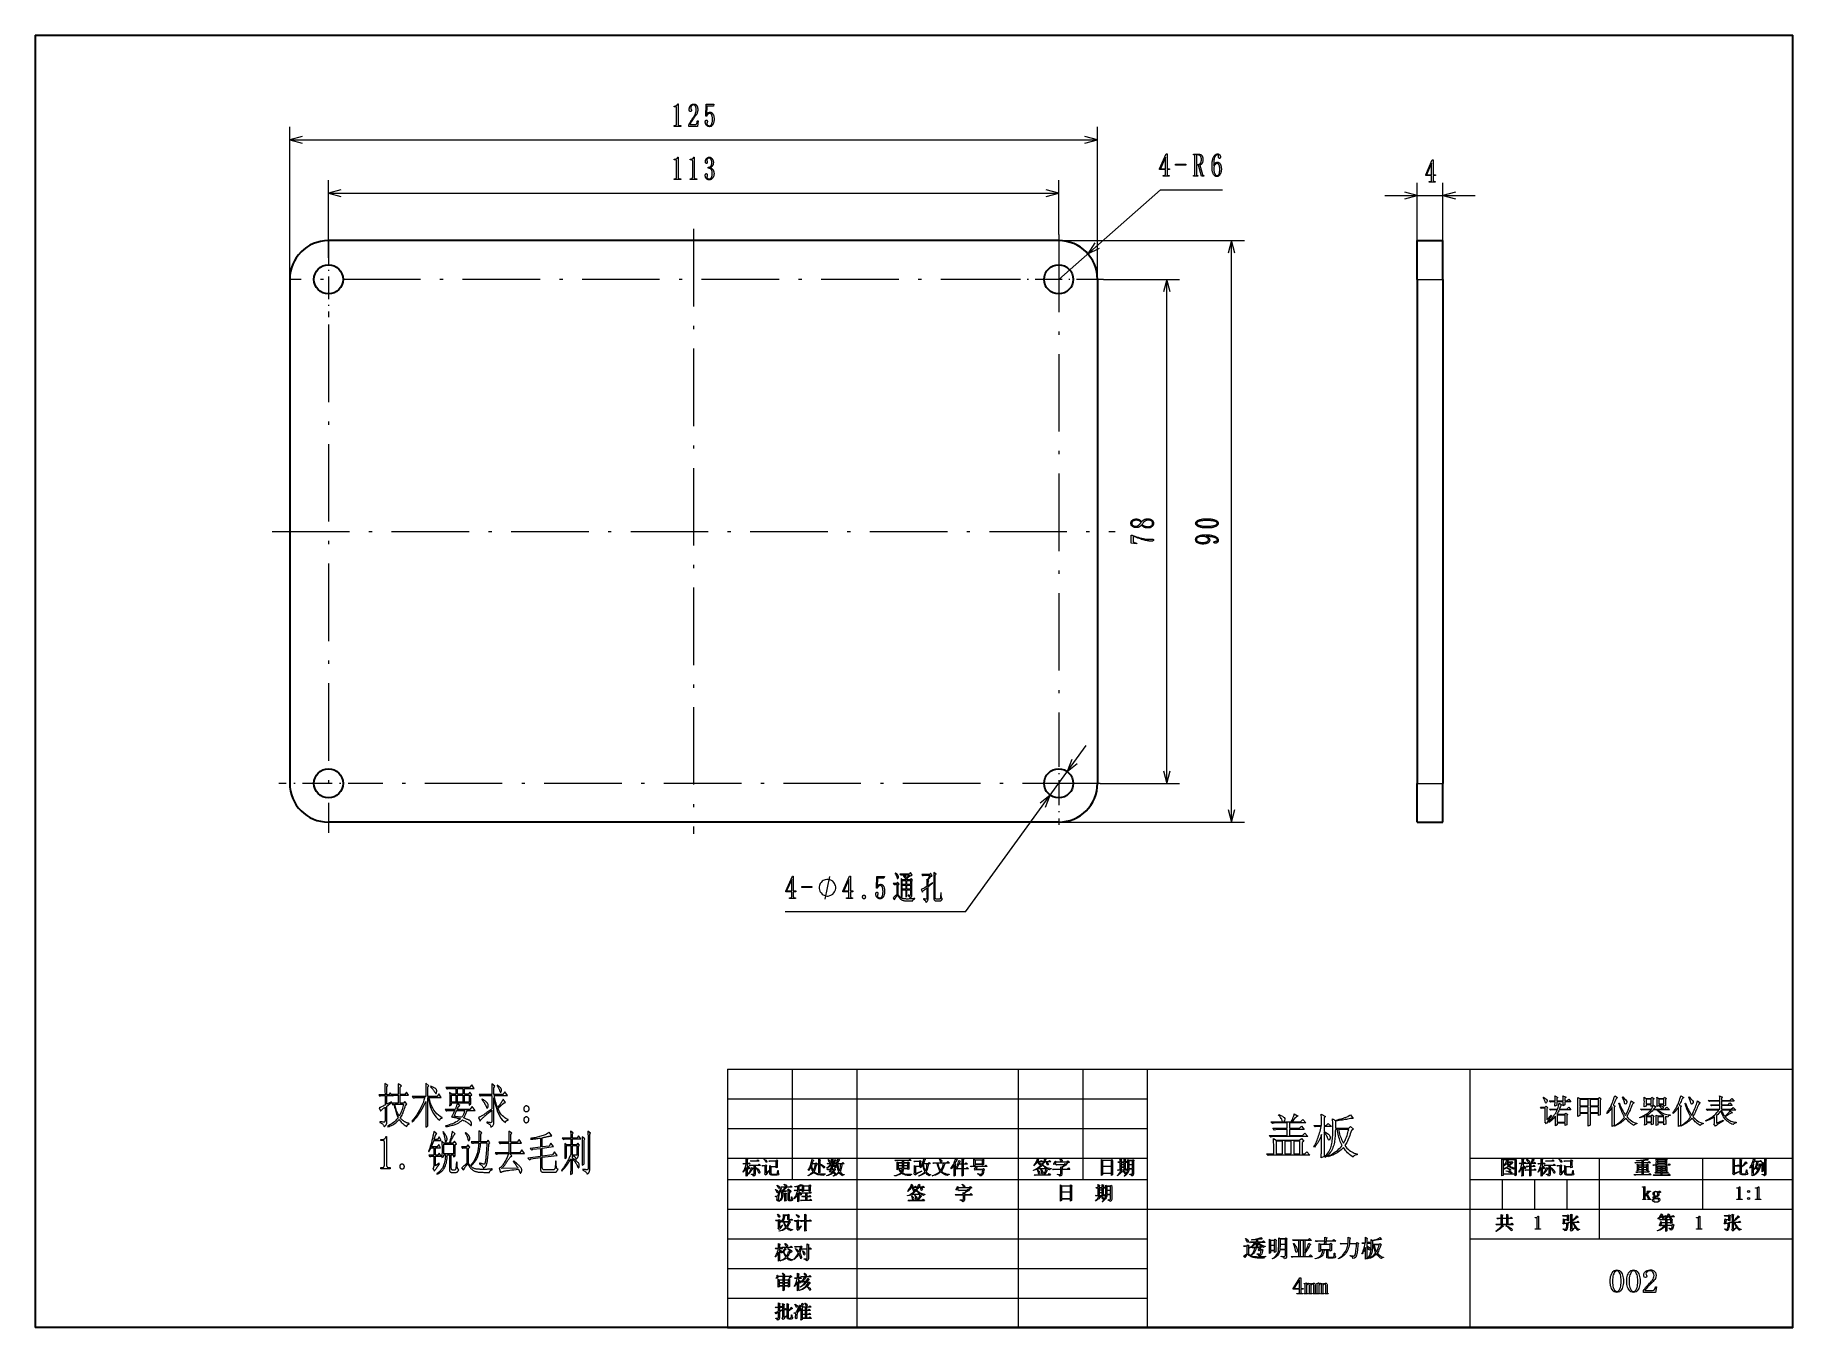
# Model space of a CAD drawing. Extents: x 21 to 293, y 5 to 205.
import ezdxf

# ---------------------------------------------------------------- set-up
doc = ezdxf.new("R2010")
doc.units = 0
doc.linetypes.add('DASHDOT', pattern=[18.5, 12, -3, 0.5, -3])

msp = doc.modelspace()

# ---------------------------------------------------------------- linework, layer by layer
at = {"color": 7, "lineweight": 35}
for p, q in [((20.64, 205.32), (292.64, 205.32)), ((20.64, 205.32), (20.64, 5.32)), ((292.64, 5.32), (292.64, 205.32)), ((179.03, 173.52), (66.03, 173.52)), ((60.03, 167.52), (60.03, 89.52)), ((185.03, 167.52), (185.03, 89.52)), ((234.5, 167.52), (234.5, 89.52)), ((238.5, 167.52), (238.5, 89.52)), ((179.03, 83.52), (66.03, 83.52)), ((292.64, 5.32), (20.64, 5.32))]:
    msp.add_line(p, q, dxfattribs=at)
at = {"color": 7, "lineweight": 13}
for p, q in [((60.03, 167.52), (60.03, 191.11)), ((185.03, 167.52), (185.03, 191.11)), ((60.03, 189.11), (185.03, 189.11)), ((66.03, 180.88), (179.03, 180.88)), ((179.03, 167.52), (194.8, 181.39)), ((179.03, 173.52), (207.76, 173.52)), ((205.76, 83.52), (205.76, 173.52)), ((195.75, 89.52), (195.75, 167.52)), ((164.62, 69.62), (183.28, 95.39)), ((179.03, 83.52), (207.76, 83.52)), ((164.62, 69.62), (136.68, 69.62)), ((127.77, 45.29), (292.64, 45.29)), ((127.77, 45.29), (127.77, 5.25)), ((147.78, 45.29), (147.78, 5.25)), ((172.76, 45.29), (172.76, 5.25)), ((192.73, 45.29), (192.73, 5.25)), ((242.66, 45.29), (242.66, 5.25)), ((292.64, 45.29), (292.64, 5.25)), ((127.77, 40.7), (192.73, 40.7)), ((127.77, 36.11), (192.73, 36.11)), ((127.77, 31.52), (192.73, 31.52)), ((242.66, 31.52), (292.64, 31.52)), ((127.77, 28.2), (192.73, 28.2)), ((242.66, 28.2), (292.64, 28.2)), ((127.77, 23.61), (292.64, 23.61)), ((127.77, 19.02), (192.73, 19.02)), ((242.66, 19.02), (292.64, 19.02)), ((127.77, 14.43), (192.73, 14.43)), ((127.77, 9.84), (192.73, 9.84)), ((127.77, 5.25), (292.64, 5.25))]:
    msp.add_line(p, q, dxfattribs=at)
at = {"color": 7, "lineweight": 13, "ltscale": 0.301006}
msp.add_line((66.03, 170.84), (66.03, 182.88), dxfattribs=at)
at = {"color": 7, "lineweight": 13, "ltscale": 0.210492}
msp.add_line((179.03, 174.46), (179.03, 182.88), dxfattribs=at)
at = {"color": 7, "lineweight": 13, "ltscale": 0.323889}
for p, q in [((234.5, 169.52), (234.5, 182.48)), ((238.5, 169.52), (238.5, 182.48))]:
    msp.add_line(p, q, dxfattribs=at)
at = {"color": 7, "lineweight": 13, "ltscale": 0.2395}
msp.add_line((194.8, 181.39), (204.38, 181.39), dxfattribs=at)
at = {"color": 7, "lineweight": 13, "ltscale": 0.35}
msp.add_line((229.5, 180.48), (243.5, 180.48), dxfattribs=at)
at = {"color": 7, "linetype": 'DASHDOT', "lineweight": 13}
for p, q in [((122.53, 175.32), (122.53, 81.72)), ((179.03, 174.46), (179.03, 93.77)), ((172.78, 167.52), (60.18, 167.52)), ((66.03, 160.53), (66.03, 81.85)), ((57.3, 128.52), (187.76, 128.52)), ((185.43, 89.52), (71.18, 89.52))]:
    msp.add_line(p, q, dxfattribs=at)
at = {"color": 7, "linetype": 'DASHDOT', "lineweight": 13, "ltscale": 0.292488}
msp.add_line((66.03, 173.37), (66.03, 161.67), dxfattribs=at)
at = {"color": 7, "lineweight": 35, "ltscale": 0.1}
for p, q in [((234.5, 173.52), (238.5, 173.52)), ((234.5, 83.52), (238.5, 83.52))]:
    msp.add_line(p, q, dxfattribs=at)
at = {"color": 7, "lineweight": 35, "ltscale": 0.15}
for p, q in [((234.5, 167.52), (234.5, 173.52)), ((238.5, 167.52), (238.5, 173.52)), ((234.5, 83.52), (234.5, 89.52)), ((238.5, 83.52), (238.5, 89.52))]:
    msp.add_line(p, q, dxfattribs=at)
at = {"color": 7, "linetype": 'DASHDOT', "lineweight": 13, "ltscale": 0.347034}
msp.add_line((185.97, 167.52), (172.09, 167.52), dxfattribs=at)
at = {"color": 7, "lineweight": 13, "ltscale": 0.294384}
msp.add_line((185.97, 167.52), (197.75, 167.52), dxfattribs=at)
at = {"color": 7, "lineweight": 13, "ltscale": 0.1}
for p, q in [((234.5, 167.52), (238.5, 167.52)), ((234.5, 89.52), (238.5, 89.52))]:
    msp.add_line(p, q, dxfattribs=at)
at = {"color": 7, "linetype": 'DASHDOT', "lineweight": 13, "ltscale": 0.319908}
msp.add_line((179.03, 95.92), (179.03, 83.12), dxfattribs=at)
at = {"color": 7, "linetype": 'DASHDOT', "lineweight": 13, "ltscale": 0.38354}
msp.add_line((73.7, 89.52), (58.36, 89.52), dxfattribs=at)
at = {"color": 7, "lineweight": 13, "ltscale": 0.307946}
msp.add_line((185.43, 89.52), (197.75, 89.52), dxfattribs=at)
at = {"color": 7, "lineweight": 13, "ltscale": 0.42737}
for p, q in [((137.8, 45.29), (137.8, 28.2)), ((182.75, 45.29), (182.75, 28.2))]:
    msp.add_line(p, q, dxfattribs=at)
at = {"color": 7, "lineweight": 13, "ltscale": 0.312627}
msp.add_line((262.65, 31.52), (262.65, 19.02), dxfattribs=at)
at = {"color": 7, "lineweight": 13, "ltscale": 0.197883}
msp.add_line((278.65, 31.52), (278.65, 23.61), dxfattribs=at)
at = {"color": 7, "lineweight": 13, "ltscale": 0.114744}
for p, q in [((247.65, 28.2), (247.65, 23.61)), ((252.65, 28.2), (252.65, 23.61)), ((257.65, 28.2), (257.65, 23.61))]:
    msp.add_line(p, q, dxfattribs=at)
at = {"color": 7, "lineweight": 13}
for points in [[(120.12, 194.67), (120.12, 191.63), (120.12, 191.6), (120.12, 191.57), (120.13, 191.54), (120.13, 191.52), (120.14, 191.49), (120.14, 191.47), (120.15, 191.45), (120.16, 191.43), (120.18, 191.41), (120.19, 191.39), (120.2, 191.38), (120.22, 191.36), (120.24, 191.35), (120.26, 191.34), (120.28, 191.33), (120.3, 191.33), (120.32, 191.32), (120.35, 191.32), (120.37, 191.31), (120.4, 191.31), (120.54, 191.31), (120.54, 191.19), (119.52, 191.19), (119.52, 191.31), (119.64, 191.31), (119.67, 191.31), (119.69, 191.32), (119.72, 191.32), (119.74, 191.33), (119.76, 191.33), (119.78, 191.34), (119.8, 191.35), (119.81, 191.36), (119.83, 191.38), (119.84, 191.39), (119.85, 191.41), (119.86, 191.43), (119.87, 191.45), (119.88, 191.47), (119.88, 191.49), (119.89, 191.52), (119.89, 191.54), (119.9, 191.57), (119.9, 191.6), (119.9, 191.63), (119.9, 194.05), (119.9, 194.07), (119.9, 194.08), (119.9, 194.1), (119.89, 194.11), (119.89, 194.13), (119.89, 194.14), (119.88, 194.15), (119.88, 194.16), (119.87, 194.17), (119.87, 194.18), (119.86, 194.19), (119.86, 194.2), (119.85, 194.21), (119.84, 194.22), (119.83, 194.22), (119.82, 194.23), (119.8, 194.23), (119.79, 194.23), (119.77, 194.23), (119.76, 194.23), (119.52, 194.23), (119.52, 194.35), (119.64, 194.35), (119.67, 194.35), (119.7, 194.36), (119.73, 194.36), (119.76, 194.37), (119.79, 194.37), (119.81, 194.38), (119.84, 194.39), (119.86, 194.4), (119.89, 194.42), (119.91, 194.43), (119.93, 194.45), (119.95, 194.47), (119.97, 194.49), (119.99, 194.51), (120.01, 194.53), (120.02, 194.56), (120.04, 194.58), (120.05, 194.61), (120.07, 194.64), (120.08, 194.67)], [(122.94, 193.77), (122.94, 193.84), (122.93, 193.91), (122.93, 193.97), (122.92, 194.03), (122.91, 194.09), (122.9, 194.14), (122.89, 194.19), (122.87, 194.24), (122.85, 194.28), (122.83, 194.32), (122.81, 194.36), (122.78, 194.39), (122.75, 194.42), (122.72, 194.45), (122.69, 194.47), (122.66, 194.48), (122.62, 194.5), (122.58, 194.51), (122.54, 194.51), (122.5, 194.51), (122.47, 194.51), (122.44, 194.51), (122.41, 194.5), (122.38, 194.49), (122.35, 194.48), (122.32, 194.47), (122.29, 194.45), (122.27, 194.43), (122.24, 194.41), (122.22, 194.38), (122.2, 194.36), (122.18, 194.33), (122.16, 194.3), (122.14, 194.27), (122.13, 194.24), (122.12, 194.2), (122.11, 194.17), (122.1, 194.13), (122.1, 194.09), (122.1, 194.05), (122.1, 194.03), (122.1, 194.01), (122.1, 193.99), (122.11, 193.96), (122.11, 193.94), (122.12, 193.92), (122.12, 193.91), (122.13, 193.89), (122.14, 193.87), (122.15, 193.85), (122.16, 193.84), (122.17, 193.82), (122.17, 193.81), (122.18, 193.79), (122.19, 193.77), (122.19, 193.76), (122.19, 193.74), (122.2, 193.73), (122.2, 193.71), (122.2, 193.69), (122.2, 193.67), (122.2, 193.66), (122.2, 193.64), (122.19, 193.62), (122.19, 193.61), (122.18, 193.59), (122.18, 193.58), (122.17, 193.57), (122.17, 193.55), (122.16, 193.54), (122.15, 193.53), (122.14, 193.53), (122.13, 193.52), (122.12, 193.51), (122.11, 193.51), (122.1, 193.5), (122.09, 193.5), (122.08, 193.5), (122.07, 193.49), (122.06, 193.49), (122.04, 193.49), (122.02, 193.5), (122, 193.5), (121.99, 193.5), (121.97, 193.51), (121.96, 193.52), (121.94, 193.53), (121.93, 193.54), (121.92, 193.55), (121.91, 193.56), (121.9, 193.58), (121.89, 193.6), (121.88, 193.61), (121.88, 193.63), (121.87, 193.66), (121.87, 193.68), (121.86, 193.71), (121.86, 193.73), (121.86, 193.76), (121.86, 193.79), (121.86, 193.88), (121.87, 193.95), (121.88, 194.03), (121.89, 194.1), (121.91, 194.16), (121.93, 194.23), (121.96, 194.28), (121.99, 194.34), (122.03, 194.39), (122.07, 194.43), (122.11, 194.48), (122.15, 194.51), (122.2, 194.55), (122.24, 194.57), (122.29, 194.6), (122.33, 194.62), (122.38, 194.63), (122.42, 194.64), (122.47, 194.65), (122.52, 194.65), (122.59, 194.65), (122.65, 194.64), (122.71, 194.63), (122.76, 194.62), (122.81, 194.59), (122.86, 194.57), (122.91, 194.54), (122.95, 194.5), (122.99, 194.46), (123.02, 194.41), (123.05, 194.36), (123.08, 194.31), (123.1, 194.26), (123.12, 194.2), (123.14, 194.14), (123.15, 194.08), (123.16, 194.02), (123.17, 193.95), (123.18, 193.88), (123.18, 193.81), (123.18, 193.77), (123.18, 193.72), (123.17, 193.67), (123.17, 193.62), (123.16, 193.57), (123.15, 193.53), (123.14, 193.48), (123.13, 193.43), (123.12, 193.38), (123.11, 193.33), (123.09, 193.29), (123.08, 193.24), (123.06, 193.19), (123.04, 193.14), (123.01, 193.1), (122.99, 193.05), (122.96, 193.01), (122.93, 192.96), (122.89, 192.92), (122.86, 192.87), (122.78, 192.76), (122.71, 192.66), (122.64, 192.56), (122.57, 192.46), (122.5, 192.37), (122.44, 192.28), (122.39, 192.19), (122.33, 192.11), (122.29, 192.04), (122.24, 191.96), (122.2, 191.9), (122.16, 191.83), (122.12, 191.77), (122.09, 191.72), (122.06, 191.67), (122.04, 191.63), (122.02, 191.59), (122, 191.55), (121.99, 191.52), (121.98, 191.49), (122.8, 191.49), (122.83, 191.5), (122.85, 191.5), (122.88, 191.51), (122.9, 191.52), (122.92, 191.53), (122.95, 191.54), (122.97, 191.56), (122.98, 191.58), (123, 191.61), (123.02, 191.63), (123.03, 191.66), (123.05, 191.7), (123.06, 191.73), (123.07, 191.77), (123.08, 191.81), (123.09, 191.85), (123.1, 191.9), (123.11, 191.95), (123.11, 192), (123.12, 192.05), (123.22, 192.05), (123.12, 191.19), (121.82, 191.19), (121.82, 191.45), (121.84, 191.49), (121.85, 191.53), (121.87, 191.57), (121.9, 191.61), (121.92, 191.66), (121.94, 191.71), (121.97, 191.75), (122, 191.81), (122.03, 191.86), (122.06, 191.91), (122.09, 191.97), (122.13, 192.03), (122.16, 192.09), (122.2, 192.15), (122.24, 192.22), (122.29, 192.29), (122.33, 192.35), (122.38, 192.43), (122.43, 192.5), (122.48, 192.57), (122.53, 192.64), (122.57, 192.71), (122.61, 192.77), (122.65, 192.84), (122.69, 192.9), (122.72, 192.97), (122.75, 193.03), (122.78, 193.09), (122.81, 193.15), (122.83, 193.21), (122.85, 193.27), (122.87, 193.33), (122.89, 193.39), (122.9, 193.45), (122.91, 193.5), (122.92, 193.56), (122.93, 193.61), (122.93, 193.67), (122.94, 193.72)], [(125.1, 193.39), (125.15, 193.39), (125.2, 193.38), (125.25, 193.37), (125.29, 193.35), (125.34, 193.32), (125.38, 193.29), (125.42, 193.25), (125.46, 193.21), (125.49, 193.16), (125.53, 193.1), (125.56, 193.04), (125.59, 192.98), (125.62, 192.91), (125.64, 192.84), (125.66, 192.77), (125.67, 192.69), (125.68, 192.6), (125.69, 192.52), (125.7, 192.43), (125.7, 192.33), (125.7, 192.23), (125.69, 192.13), (125.68, 192.03), (125.67, 191.94), (125.65, 191.85), (125.63, 191.76), (125.61, 191.69), (125.58, 191.61), (125.55, 191.54), (125.52, 191.47), (125.48, 191.41), (125.44, 191.36), (125.4, 191.31), (125.35, 191.27), (125.29, 191.23), (125.24, 191.2), (125.18, 191.18), (125.12, 191.17), (125.05, 191.16), (124.98, 191.15), (124.93, 191.16), (124.88, 191.16), (124.83, 191.17), (124.78, 191.19), (124.74, 191.21), (124.69, 191.23), (124.65, 191.26), (124.61, 191.29), (124.57, 191.32), (124.53, 191.36), (124.49, 191.41), (124.46, 191.45), (124.43, 191.5), (124.41, 191.55), (124.39, 191.6), (124.37, 191.65), (124.36, 191.7), (124.35, 191.76), (124.34, 191.81), (124.34, 191.87), (124.34, 191.9), (124.34, 191.92), (124.34, 191.94), (124.35, 191.96), (124.35, 191.99), (124.36, 192.01), (124.36, 192.03), (124.37, 192.05), (124.38, 192.07), (124.39, 192.08), (124.4, 192.1), (124.41, 192.12), (124.42, 192.13), (124.43, 192.14), (124.45, 192.15), (124.46, 192.16), (124.47, 192.17), (124.49, 192.17), (124.5, 192.17), (124.52, 192.17), (124.53, 192.17), (124.55, 192.17), (124.56, 192.17), (124.58, 192.16), (124.59, 192.15), (124.6, 192.14), (124.61, 192.13), (124.62, 192.12), (124.62, 192.11), (124.63, 192.09), (124.63, 192.08), (124.64, 192.06), (124.64, 192.05), (124.65, 192.03), (124.65, 192.02), (124.65, 192), (124.66, 191.99), (124.66, 191.98), (124.66, 191.97), (124.66, 191.95), (124.66, 191.93), (124.66, 191.91), (124.66, 191.89), (124.65, 191.87), (124.65, 191.85), (124.64, 191.83), (124.64, 191.81), (124.63, 191.79), (124.63, 191.78), (124.62, 191.76), (124.61, 191.75), (124.6, 191.74), (124.6, 191.72), (124.59, 191.71), (124.59, 191.69), (124.59, 191.68), (124.58, 191.66), (124.58, 191.65), (124.58, 191.63), (124.58, 191.61), (124.58, 191.58), (124.58, 191.55), (124.59, 191.52), (124.6, 191.5), (124.61, 191.47), (124.63, 191.45), (124.64, 191.43), (124.66, 191.41), (124.68, 191.39), (124.71, 191.37), (124.74, 191.36), (124.76, 191.34), (124.79, 191.33), (124.82, 191.32), (124.85, 191.31), (124.88, 191.31), (124.91, 191.3), (124.94, 191.3), (124.97, 191.29), (125, 191.29), (125.04, 191.3), (125.08, 191.3), (125.12, 191.32), (125.16, 191.34), (125.19, 191.36), (125.23, 191.39), (125.26, 191.42), (125.29, 191.46), (125.31, 191.5), (125.34, 191.55), (125.36, 191.61), (125.38, 191.67), (125.4, 191.73), (125.42, 191.8), (125.43, 191.87), (125.44, 191.94), (125.45, 192.03), (125.45, 192.11), (125.46, 192.2), (125.46, 192.29), (125.46, 192.37), (125.45, 192.45), (125.45, 192.52), (125.44, 192.59), (125.43, 192.66), (125.42, 192.72), (125.41, 192.78), (125.39, 192.84), (125.37, 192.89), (125.35, 192.94), (125.33, 192.99), (125.3, 193.03), (125.28, 193.07), (125.25, 193.1), (125.22, 193.13), (125.18, 193.15), (125.15, 193.17), (125.12, 193.18), (125.08, 193.19), (125.04, 193.19), (125.01, 193.19), (124.98, 193.19), (124.95, 193.19), (124.92, 193.18), (124.89, 193.17), (124.87, 193.16), (124.84, 193.15), (124.82, 193.14), (124.79, 193.13), (124.77, 193.11), (124.75, 193.1), (124.73, 193.07), (124.7, 193.05), (124.68, 193.02), (124.66, 192.99), (124.64, 192.95), (124.62, 192.91), (124.6, 192.87), (124.58, 192.82), (124.56, 192.77), (124.44, 192.79), (124.5, 194.61), (125.66, 194.61), (125.6, 194.31), (124.6, 194.31), (124.54, 192.99), (124.57, 193.05), (124.6, 193.1), (124.62, 193.14), (124.65, 193.18), (124.68, 193.22), (124.71, 193.25), (124.74, 193.28), (124.76, 193.3), (124.79, 193.32), (124.82, 193.33), (124.85, 193.35), (124.88, 193.36), (124.9, 193.36), (124.93, 193.37), (124.96, 193.38), (124.99, 193.38), (125.02, 193.39), (125.04, 193.39), (125.07, 193.39)], [(120.13, 186.44), (120.13, 183.4), (120.13, 183.37), (120.13, 183.34), (120.14, 183.31), (120.14, 183.29), (120.15, 183.26), (120.15, 183.24), (120.16, 183.22), (120.17, 183.2), (120.19, 183.18), (120.2, 183.16), (120.21, 183.15), (120.23, 183.13), (120.25, 183.12), (120.27, 183.11), (120.29, 183.1), (120.31, 183.09), (120.33, 183.09), (120.36, 183.09), (120.38, 183.08), (120.41, 183.08), (120.55, 183.08), (120.55, 182.96), (119.53, 182.96), (119.53, 183.08), (119.65, 183.08), (119.68, 183.08), (119.7, 183.09), (119.73, 183.09), (119.75, 183.09), (119.77, 183.1), (119.79, 183.11), (119.81, 183.12), (119.82, 183.13), (119.84, 183.15), (119.85, 183.16), (119.86, 183.18), (119.87, 183.2), (119.88, 183.22), (119.89, 183.24), (119.89, 183.26), (119.9, 183.29), (119.9, 183.31), (119.91, 183.34), (119.91, 183.37), (119.91, 183.4), (119.91, 185.82), (119.91, 185.84), (119.91, 185.85), (119.91, 185.87), (119.9, 185.88), (119.9, 185.89), (119.9, 185.91), (119.89, 185.92), (119.89, 185.93), (119.88, 185.94), (119.88, 185.95), (119.87, 185.96), (119.87, 185.97), (119.86, 185.98), (119.85, 185.98), (119.84, 185.99), (119.83, 185.99), (119.81, 186), (119.8, 186), (119.78, 186), (119.77, 186), (119.53, 186), (119.53, 186.12), (119.65, 186.12), (119.68, 186.12), (119.71, 186.13), (119.74, 186.13), (119.77, 186.13), (119.8, 186.14), (119.82, 186.15), (119.85, 186.16), (119.87, 186.17), (119.9, 186.19), (119.92, 186.2), (119.94, 186.22), (119.96, 186.24), (119.98, 186.26), (120, 186.28), (120.02, 186.3), (120.03, 186.33), (120.05, 186.35), (120.06, 186.38), (120.08, 186.41), (120.09, 186.44)], [(122.61, 186.44), (122.61, 183.4), (122.61, 183.37), (122.61, 183.34), (122.62, 183.31), (122.62, 183.29), (122.63, 183.26), (122.63, 183.24), (122.64, 183.22), (122.65, 183.2), (122.67, 183.18), (122.68, 183.16), (122.69, 183.15), (122.71, 183.13), (122.73, 183.12), (122.75, 183.11), (122.77, 183.1), (122.79, 183.09), (122.81, 183.09), (122.84, 183.09), (122.86, 183.08), (122.89, 183.08), (123.03, 183.08), (123.03, 182.96), (122.01, 182.96), (122.01, 183.08), (122.13, 183.08), (122.16, 183.08), (122.18, 183.09), (122.21, 183.09), (122.23, 183.09), (122.25, 183.1), (122.27, 183.11), (122.29, 183.12), (122.3, 183.13), (122.32, 183.15), (122.33, 183.16), (122.34, 183.18), (122.35, 183.2), (122.36, 183.22), (122.37, 183.24), (122.37, 183.26), (122.38, 183.29), (122.38, 183.31), (122.39, 183.34), (122.39, 183.37), (122.39, 183.4), (122.39, 185.82), (122.39, 185.84), (122.39, 185.85), (122.39, 185.87), (122.38, 185.88), (122.38, 185.89), (122.38, 185.91), (122.37, 185.92), (122.37, 185.93), (122.36, 185.94), (122.36, 185.95), (122.35, 185.96), (122.35, 185.97), (122.34, 185.98), (122.33, 185.98), (122.32, 185.99), (122.31, 185.99), (122.29, 186), (122.28, 186), (122.26, 186), (122.25, 186), (122.01, 186), (122.01, 186.12), (122.13, 186.12), (122.16, 186.12), (122.19, 186.13), (122.22, 186.13), (122.25, 186.13), (122.28, 186.14), (122.3, 186.15), (122.33, 186.16), (122.35, 186.17), (122.38, 186.19), (122.4, 186.2), (122.42, 186.22), (122.44, 186.24), (122.46, 186.26), (122.48, 186.28), (122.5, 186.3), (122.51, 186.33), (122.53, 186.35), (122.54, 186.38), (122.56, 186.41), (122.57, 186.44)], [(125.69, 183.88), (125.69, 183.81), (125.68, 183.73), (125.67, 183.66), (125.66, 183.59), (125.64, 183.52), (125.62, 183.46), (125.59, 183.39), (125.56, 183.33), (125.53, 183.27), (125.49, 183.21), (125.45, 183.16), (125.4, 183.11), (125.36, 183.06), (125.31, 183.03), (125.25, 182.99), (125.2, 182.97), (125.14, 182.95), (125.08, 182.93), (125.02, 182.93), (124.95, 182.92), (124.9, 182.92), (124.85, 182.93), (124.8, 182.94), (124.75, 182.95), (124.71, 182.97), (124.67, 182.99), (124.62, 183.02), (124.58, 183.05), (124.55, 183.08), (124.51, 183.12), (124.48, 183.16), (124.44, 183.2), (124.42, 183.25), (124.39, 183.29), (124.37, 183.34), (124.36, 183.38), (124.35, 183.43), (124.34, 183.48), (124.33, 183.53), (124.33, 183.58), (124.33, 183.61), (124.33, 183.63), (124.33, 183.65), (124.34, 183.67), (124.34, 183.69), (124.35, 183.72), (124.35, 183.74), (124.36, 183.75), (124.37, 183.77), (124.38, 183.79), (124.39, 183.81), (124.4, 183.82), (124.41, 183.84), (124.42, 183.85), (124.43, 183.86), (124.44, 183.87), (124.45, 183.87), (124.47, 183.88), (124.48, 183.88), (124.49, 183.88), (124.5, 183.88), (124.52, 183.88), (124.53, 183.87), (124.55, 183.87), (124.56, 183.86), (124.57, 183.85), (124.58, 183.84), (124.59, 183.82), (124.6, 183.81), (124.61, 183.79), (124.62, 183.77), (124.62, 183.76), (124.63, 183.74), (124.63, 183.72), (124.64, 183.71), (124.64, 183.69), (124.65, 183.68), (124.65, 183.67), (124.65, 183.65), (124.65, 183.64), (124.65, 183.62), (124.65, 183.6), (124.65, 183.58), (124.64, 183.57), (124.64, 183.55), (124.64, 183.53), (124.63, 183.52), (124.63, 183.5), (124.62, 183.49), (124.62, 183.47), (124.61, 183.46), (124.61, 183.44), (124.6, 183.43), (124.6, 183.42), (124.6, 183.4), (124.59, 183.39), (124.59, 183.38), (124.59, 183.37), (124.59, 183.35), (124.59, 183.34), (124.59, 183.32), (124.59, 183.3), (124.6, 183.27), (124.61, 183.25), (124.62, 183.23), (124.63, 183.21), (124.64, 183.19), (124.66, 183.18), (124.68, 183.16), (124.7, 183.14), (124.72, 183.13), (124.74, 183.11), (124.77, 183.1), (124.79, 183.09), (124.81, 183.08), (124.83, 183.07), (124.86, 183.07), (124.88, 183.07), (124.91, 183.06), (124.93, 183.06), (124.98, 183.06), (125.02, 183.07), (125.06, 183.08), (125.1, 183.1), (125.14, 183.11), (125.18, 183.14), (125.21, 183.17), (125.24, 183.2), (125.27, 183.23), (125.3, 183.27), (125.32, 183.32), (125.35, 183.37), (125.37, 183.42), (125.38, 183.48), (125.4, 183.54), (125.41, 183.61), (125.42, 183.68), (125.42, 183.76), (125.43, 183.84), (125.43, 183.92), (125.43, 183.99), (125.42, 184.06), (125.42, 184.13), (125.41, 184.19), (125.4, 184.25), (125.38, 184.3), (125.37, 184.36), (125.35, 184.41), (125.32, 184.46), (125.3, 184.5), (125.27, 184.54), (125.24, 184.58), (125.2, 184.61), (125.16, 184.64), (125.11, 184.67), (125.06, 184.69), (125, 184.7), (124.94, 184.71), (124.88, 184.72), (124.81, 184.72), (124.81, 184.86), (124.86, 184.86), (124.92, 184.87), (124.96, 184.88), (125.01, 184.89), (125.05, 184.91), (125.09, 184.93), (125.13, 184.96), (125.16, 184.98), (125.19, 185.02), (125.22, 185.05), (125.24, 185.09), (125.27, 185.13), (125.29, 185.18), (125.3, 185.23), (125.32, 185.28), (125.33, 185.33), (125.34, 185.39), (125.34, 185.45), (125.35, 185.52), (125.35, 185.58), (125.35, 185.64), (125.34, 185.69), (125.34, 185.74), (125.33, 185.79), (125.32, 185.84), (125.31, 185.89), (125.3, 185.94), (125.28, 185.99), (125.26, 186.03), (125.24, 186.07), (125.22, 186.11), (125.19, 186.15), (125.16, 186.18), (125.13, 186.21), (125.1, 186.23), (125.07, 186.25), (125.03, 186.26), (124.99, 186.27), (124.95, 186.28), (124.91, 186.28), (124.89, 186.28), (124.87, 186.28), (124.85, 186.28), (124.83, 186.27), (124.81, 186.26), (124.79, 186.26), (124.76, 186.25), (124.74, 186.24), (124.72, 186.23), (124.7, 186.21), (124.68, 186.2), (124.66, 186.18), (124.64, 186.16), (124.63, 186.14), (124.62, 186.12), (124.61, 186.1), (124.6, 186.07), (124.59, 186.04), (124.59, 186.01), (124.59, 185.98), (124.59, 185.95), (124.59, 185.92), (124.59, 185.9), (124.59, 185.87), (124.6, 185.85), (124.6, 185.83), (124.6, 185.82), (124.61, 185.8), (124.61, 185.79), (124.62, 185.78), (124.62, 185.77), (124.63, 185.77), (124.63, 185.76), (124.64, 185.75), (124.64, 185.74), (124.64, 185.73), (124.65, 185.72), (124.65, 185.71), (124.65, 185.69), (124.65, 185.68), (124.65, 185.66), (124.65, 185.64), (124.65, 185.63), (124.64, 185.61), (124.64, 185.59), (124.64, 185.58), (124.63, 185.56), (124.63, 185.55), (124.62, 185.53), (124.62, 185.52), (124.61, 185.51), (124.61, 185.5), (124.6, 185.49), (124.59, 185.48), (124.58, 185.48), (124.57, 185.47), (124.56, 185.47), (124.55, 185.46), (124.54, 185.46), (124.53, 185.46), (124.52, 185.46), (124.51, 185.46), (124.49, 185.47), (124.48, 185.47), (124.47, 185.48), (124.46, 185.48), (124.45, 185.49), (124.44, 185.5), (124.43, 185.51), (124.42, 185.52), (124.41, 185.54), (124.4, 185.55), (124.39, 185.57), (124.39, 185.59), (124.38, 185.61), (124.38, 185.63), (124.37, 185.66), (124.37, 185.68), (124.37, 185.71), (124.37, 185.74), (124.37, 185.8), (124.38, 185.86), (124.39, 185.91), (124.4, 185.96), (124.41, 186.01), (124.43, 186.06), (124.46, 186.11), (124.48, 186.15), (124.52, 186.19), (124.55, 186.23), (124.59, 186.27), (124.62, 186.3), (124.66, 186.33), (124.7, 186.35), (124.74, 186.37), (124.79, 186.39), (124.83, 186.41), (124.88, 186.41), (124.92, 186.42), (124.97, 186.42), (125.02, 186.42), (125.08, 186.41), (125.13, 186.4), (125.18, 186.38), (125.22, 186.36), (125.27, 186.33), (125.31, 186.3), (125.35, 186.26), (125.38, 186.22), (125.42, 186.17), (125.45, 186.12), (125.48, 186.07), (125.51, 186.02), (125.53, 185.97), (125.55, 185.91), (125.56, 185.86), (125.57, 185.81), (125.58, 185.75), (125.59, 185.7), (125.59, 185.64), (125.59, 185.58), (125.58, 185.53), (125.58, 185.47), (125.57, 185.42), (125.56, 185.36), (125.55, 185.31), (125.54, 185.27), (125.52, 185.22), (125.5, 185.18), (125.48, 185.13), (125.46, 185.09), (125.43, 185.05), (125.4, 185.02), (125.37, 184.98), (125.34, 184.95), (125.31, 184.92), (125.27, 184.89), (125.23, 184.87), (125.19, 184.84), (125.15, 184.82), (125.21, 184.79), (125.26, 184.75), (125.31, 184.72), (125.36, 184.68), (125.4, 184.64), (125.44, 184.59), (125.48, 184.55), (125.51, 184.5), (125.54, 184.45), (125.57, 184.4), (125.59, 184.35), (125.61, 184.3), (125.63, 184.25), (125.65, 184.19), (125.66, 184.14), (125.67, 184.09), (125.68, 184.04), (125.68, 183.99), (125.69, 183.93)], [(195.8, 183.85), (195.8, 183.82), (195.8, 183.8), (195.8, 183.77), (195.81, 183.75), (195.81, 183.73), (195.82, 183.71), (195.82, 183.69), (195.83, 183.68), (195.84, 183.66), (195.85, 183.65), (195.86, 183.64), (195.87, 183.63), (195.88, 183.62), (195.9, 183.61), (195.91, 183.61), (195.93, 183.6), (195.94, 183.6), (195.96, 183.59), (195.98, 183.59), (196, 183.59), (196.12, 183.59), (196.12, 183.47), (195.2, 183.47), (195.2, 183.59), (195.36, 183.59), (195.38, 183.59), (195.4, 183.59), (195.42, 183.6), (195.44, 183.6), (195.46, 183.61), (195.47, 183.61), (195.49, 183.62), (195.5, 183.63), (195.51, 183.64), (195.52, 183.65), (195.52, 183.66), (195.53, 183.68), (195.54, 183.69), (195.54, 183.71), (195.55, 183.73), (195.55, 183.75), (195.55, 183.77), (195.56, 183.8), (195.56, 183.82), (195.56, 183.85), (195.56, 184.51), (194.64, 184.51), (194.64, 184.61), (195.66, 186.93), (195.8, 186.93), (195.8, 184.63), (196.18, 184.63), (196.18, 184.51), (195.8, 184.51)], [(195.56, 186.43), (194.76, 184.63), (195.56, 184.63)], [(197.12, 185.17), (197.12, 185.35), (198.68, 185.35), (198.68, 185.17)], [(201.36, 186.09), (201.36, 186.01), (201.35, 185.94), (201.34, 185.87), (201.33, 185.8), (201.32, 185.74), (201.3, 185.68), (201.28, 185.62), (201.26, 185.57), (201.24, 185.52), (201.21, 185.47), (201.18, 185.43), (201.15, 185.39), (201.11, 185.36), (201.08, 185.32), (201.04, 185.3), (201.01, 185.27), (200.97, 185.25), (200.94, 185.23), (200.9, 185.22), (200.86, 185.21), (201.28, 183.73), (201.29, 183.72), (201.29, 183.7), (201.3, 183.69), (201.31, 183.68), (201.31, 183.66), (201.32, 183.65), (201.33, 183.64), (201.33, 183.64), (201.34, 183.63), (201.35, 183.62), (201.35, 183.62), (201.36, 183.61), (201.37, 183.61), (201.37, 183.6), (201.38, 183.6), (201.39, 183.6), (201.39, 183.59), (201.4, 183.59), (201.41, 183.59), (201.42, 183.59), (201.5, 183.59), (201.5, 183.47), (201.12, 183.47), (200.66, 185.19), (200.34, 185.19), (200.34, 183.75), (200.34, 183.74), (200.34, 183.72), (200.34, 183.71), (200.34, 183.69), (200.34, 183.68), (200.35, 183.67), (200.35, 183.66), (200.36, 183.65), (200.36, 183.64), (200.37, 183.63), (200.37, 183.62), (200.38, 183.62), (200.39, 183.61), (200.4, 183.61), (200.4, 183.6), (200.41, 183.6), (200.42, 183.6), (200.43, 183.59), (200.45, 183.59), (200.46, 183.59), (200.54, 183.59), (200.54, 183.47), (199.9, 183.47), (199.9, 183.59), (199.98, 183.59), (199.99, 183.59), (200.01, 183.59), (200.02, 183.6), (200.03, 183.6), (200.04, 183.6), (200.05, 183.61), (200.06, 183.61), (200.07, 183.62), (200.07, 183.62), (200.08, 183.63), (200.08, 183.64), (200.08, 183.65), (200.09, 183.66), (200.09, 183.67), (200.09, 183.68), (200.09, 183.69), (200.1, 183.71), (200.1, 183.72), (200.1, 183.74), (200.1, 183.75), (200.1, 186.61), (200.1, 186.63), (200.1, 186.64), (200.1, 186.66), (200.09, 186.67), (200.09, 186.68), (200.09, 186.69), (200.09, 186.7), (200.08, 186.71), (200.08, 186.72), (200.08, 186.73), (200.07, 186.74), (200.07, 186.75), (200.06, 186.75), (200.05, 186.76), (200.04, 186.76), (200.03, 186.77), (200.02, 186.77), (200.01, 186.77), (199.99, 186.77), (199.98, 186.77), (199.9, 186.77), (199.9, 186.89), (200.7, 186.89), (200.76, 186.89), (200.82, 186.88), (200.88, 186.87), (200.93, 186.86), (200.98, 186.84), (201.03, 186.82), (201.07, 186.79), (201.11, 186.76), (201.15, 186.73), (201.19, 186.69), (201.22, 186.65), (201.25, 186.6), (201.27, 186.55), (201.3, 186.5), (201.31, 186.44), (201.33, 186.38), (201.34, 186.31), (201.35, 186.24), (201.36, 186.17)], [(200.34, 185.31), (200.64, 185.31), (200.68, 185.31), (200.71, 185.32), (200.75, 185.33), (200.79, 185.34), (200.82, 185.36), (200.86, 185.38), (200.89, 185.4), (200.92, 185.43), (200.95, 185.46), (200.98, 185.49), (201, 185.53), (201.03, 185.57), (201.05, 185.62), (201.07, 185.67), (201.08, 185.72), (201.09, 185.78), (201.1, 185.84), (201.11, 185.91), (201.12, 185.98), (201.12, 186.05), (201.12, 186.12), (201.11, 186.18), (201.11, 186.24), (201.1, 186.3), (201.09, 186.35), (201.07, 186.41), (201.06, 186.45), (201.04, 186.5), (201.02, 186.54), (201, 186.58), (200.97, 186.62), (200.94, 186.65), (200.91, 186.68), (200.88, 186.7), (200.84, 186.72), (200.8, 186.74), (200.76, 186.75), (200.72, 186.76), (200.67, 186.77), (200.62, 186.77), (200.46, 186.77), (200.45, 186.77), (200.43, 186.77), (200.42, 186.77), (200.41, 186.77), (200.4, 186.76), (200.4, 186.76), (200.39, 186.75), (200.38, 186.75), (200.37, 186.74), (200.37, 186.73), (200.36, 186.72), (200.36, 186.71), (200.35, 186.7), (200.35, 186.69), (200.34, 186.68), (200.34, 186.67), (200.34, 186.66), (200.34, 186.64), (200.34, 186.63), (200.34, 186.61)], [(203.56, 185.65), (203.62, 185.65), (203.69, 185.64), (203.74, 185.62), (203.8, 185.6), (203.85, 185.57), (203.9, 185.54), (203.94, 185.49), (203.98, 185.45), (204.02, 185.39), (204.05, 185.33), (204.08, 185.27), (204.1, 185.2), (204.12, 185.13), (204.14, 185.06), (204.16, 184.99), (204.17, 184.92), (204.18, 184.84), (204.19, 184.77), (204.2, 184.69), (204.2, 184.61), (204.2, 184.49), (204.19, 184.38), (204.18, 184.28), (204.16, 184.18), (204.14, 184.09), (204.12, 184), (204.09, 183.92), (204.06, 183.85), (204.03, 183.78), (203.99, 183.72), (203.94, 183.67), (203.9, 183.62), (203.86, 183.57), (203.81, 183.54), (203.76, 183.5), (203.72, 183.48), (203.67, 183.46), (203.62, 183.44), (203.57, 183.43), (203.52, 183.43), (203.44, 183.44), (203.37, 183.45), (203.31, 183.47), (203.24, 183.5), (203.18, 183.53), (203.13, 183.58), (203.08, 183.63), (203.03, 183.69), (202.99, 183.76), (202.95, 183.84), (202.91, 183.93), (202.88, 184.02), (202.85, 184.12), (202.83, 184.23), (202.8, 184.34), (202.79, 184.47), (202.77, 184.6), (202.76, 184.73), (202.76, 184.88), (202.76, 185.03), (202.76, 185.21), (202.77, 185.38), (202.78, 185.54), (202.79, 185.7), (202.81, 185.84), (202.84, 185.98), (202.87, 186.11), (202.9, 186.23), (202.94, 186.34), (202.99, 186.44), (203.04, 186.53), (203.09, 186.62), (203.14, 186.69), (203.2, 186.76), (203.26, 186.81), (203.33, 186.85), (203.4, 186.89), (203.48, 186.91), (203.56, 186.93), (203.64, 186.93), (203.68, 186.93), (203.71, 186.93), (203.75, 186.92), (203.78, 186.91), (203.81, 186.89), (203.84, 186.87), (203.87, 186.85), (203.9, 186.83), (203.92, 186.8), (203.95, 186.77), (203.97, 186.74), (203.99, 186.71), (204, 186.68), (204.02, 186.65), (204.03, 186.62), (204.04, 186.59), (204.05, 186.57), (204.05, 186.54), (204.06, 186.52), (204.06, 186.49), (204.06, 186.47), (204.06, 186.45), (204.05, 186.43), (204.05, 186.41), (204.05, 186.39), (204.05, 186.37), (204.04, 186.35), (204.04, 186.34), (204.03, 186.32), (204.03, 186.31), (204.02, 186.3), (204.01, 186.29), (204, 186.28), (204, 186.27), (203.98, 186.27), (203.97, 186.26), (203.96, 186.26), (203.95, 186.25), (203.93, 186.25), (203.92, 186.25), (203.9, 186.25), (203.89, 186.25), (203.87, 186.26), (203.86, 186.26), (203.85, 186.26), (203.84, 186.27), (203.83, 186.28), (203.82, 186.28), (203.81, 186.29), (203.81, 186.3), (203.8, 186.31), (203.8, 186.32), (203.79, 186.34), (203.79, 186.35), (203.78, 186.36), (203.78, 186.38), (203.78, 186.4), (203.78, 186.41), (203.78, 186.43), (203.78, 186.45), (203.78, 186.46), (203.78, 186.47), (203.78, 186.48), (203.78, 186.48), (203.78, 186.49), (203.78, 186.5), (203.78, 186.51), (203.78, 186.52), (203.78, 186.52), (203.78, 186.53), (203.78, 186.54), (203.78, 186.55), (203.78, 186.56), (203.78, 186.56), (203.78, 186.57), (203.78, 186.58), (203.78, 186.59), (203.78, 186.6), (203.78, 186.6), (203.78, 186.61), (203.78, 186.63), (203.78, 186.64), (203.77, 186.66), (203.77, 186.67), (203.77, 186.68), (203.76, 186.7), (203.76, 186.71), (203.75, 186.72), (203.74, 186.73), (203.74, 186.74), (203.73, 186.75), (203.72, 186.76), (203.71, 186.77), (203.7, 186.77), (203.68, 186.78), (203.67, 186.78), (203.65, 186.79), (203.63, 186.79), (203.62, 186.79), (203.6, 186.79), (203.55, 186.79), (203.5, 186.78), (203.46, 186.76), (203.42, 186.74), (203.37, 186.71), (203.33, 186.68), (203.3, 186.64), (203.26, 186.59), (203.22, 186.54), (203.19, 186.48), (203.15, 186.41), (203.13, 186.33), (203.1, 186.23), (203.08, 186.12), (203.06, 185.99), (203.04, 185.85), (203.03, 185.69), (203.02, 185.52), (203.02, 185.33), (203.02, 185.13), (203.03, 185.18), (203.05, 185.23), (203.07, 185.28), (203.09, 185.32), (203.11, 185.36), (203.14, 185.4), (203.16, 185.43), (203.19, 185.46), (203.22, 185.49), (203.25, 185.52), (203.28, 185.55), (203.31, 185.57), (203.34, 185.59), (203.37, 185.6), (203.4, 185.62), (203.43, 185.63), (203.46, 185.64), (203.49, 185.65), (203.53, 185.65)], [(203.02, 184.83), (203.02, 184.71), (203.02, 184.6), (203.03, 184.5), (203.04, 184.39), (203.05, 184.3), (203.07, 184.21), (203.09, 184.12), (203.11, 184.04), (203.14, 183.97), (203.17, 183.9), (203.2, 183.84), (203.23, 183.78), (203.26, 183.73), (203.3, 183.69), (203.33, 183.65), (203.37, 183.62), (203.4, 183.6), (203.44, 183.58), (203.48, 183.57), (203.52, 183.57), (203.56, 183.57), (203.6, 183.58), (203.64, 183.59), (203.68, 183.61), (203.71, 183.63), (203.74, 183.65), (203.77, 183.68), (203.8, 183.71), (203.82, 183.75), (203.85, 183.79), (203.87, 183.84), (203.89, 183.89), (203.9, 183.96), (203.92, 184.03), (203.93, 184.11), (203.94, 184.19), (203.95, 184.29), (203.95, 184.39), (203.96, 184.5), (203.96, 184.61), (203.96, 184.69), (203.95, 184.76), (203.95, 184.84), (203.94, 184.9), (203.93, 184.97), (203.91, 185.03), (203.9, 185.08), (203.88, 185.14), (203.86, 185.19), (203.84, 185.23), (203.81, 185.27), (203.79, 185.31), (203.76, 185.34), (203.73, 185.37), (203.71, 185.4), (203.68, 185.42), (203.65, 185.43), (203.62, 185.44), (203.59, 185.45), (203.56, 185.45), (203.53, 185.45), (203.49, 185.45), (203.46, 185.44), (203.43, 185.43), (203.4, 185.42), (203.38, 185.4), (203.35, 185.39), (203.32, 185.37), (203.29, 185.35), (203.27, 185.32), (203.24, 185.29), (203.22, 185.26), (203.19, 185.22), (203.16, 185.18), (203.14, 185.13), (203.11, 185.08), (203.09, 185.03), (203.07, 184.97), (203.04, 184.9)], [(236.98, 182.94), (236.99, 182.91), (236.99, 182.88), (236.99, 182.86), (236.99, 182.84), (237, 182.82), (237, 182.8), (237.01, 182.78), (237.02, 182.76), (237.03, 182.75), (237.03, 182.74), (237.05, 182.73), (237.06, 182.72), (237.07, 182.71), (237.08, 182.7), (237.1, 182.69), (237.11, 182.69), (237.13, 182.68), (237.15, 182.68), (237.17, 182.68), (237.18, 182.68), (237.3, 182.68), (237.3, 182.56), (236.38, 182.56), (236.38, 182.68), (236.54, 182.68), (236.57, 182.68), (236.59, 182.68), (236.61, 182.68), (236.63, 182.69), (236.64, 182.69), (236.66, 182.7), (236.67, 182.71), (236.69, 182.72), (236.7, 182.73), (236.7, 182.74), (236.71, 182.75), (236.72, 182.76), (236.73, 182.78), (236.73, 182.8), (236.73, 182.82), (236.74, 182.84), (236.74, 182.86), (236.74, 182.88), (236.74, 182.91), (236.74, 182.94), (236.74, 183.6), (235.82, 183.6), (235.82, 183.7), (236.84, 186.02), (236.98, 186.02), (236.98, 183.72), (237.36, 183.72), (237.36, 183.6), (236.98, 183.6)], [(236.74, 185.52), (235.94, 183.72), (236.74, 183.72)], [(192.81, 130.46), (192.88, 130.46), (192.95, 130.45), (193.02, 130.44), (193.09, 130.43), (193.16, 130.41), (193.22, 130.39), (193.28, 130.37), (193.34, 130.34), (193.39, 130.31), (193.45, 130.27), (193.49, 130.23), (193.54, 130.19), (193.58, 130.15), (193.61, 130.1), (193.64, 130.05), (193.66, 130), (193.68, 129.94), (193.69, 129.88), (193.7, 129.82), (193.71, 129.76), (193.7, 129.7), (193.69, 129.65), (193.68, 129.59), (193.66, 129.54), (193.64, 129.48), (193.61, 129.43), (193.58, 129.39), (193.54, 129.34), (193.49, 129.29), (193.45, 129.25), (193.39, 129.21), (193.34, 129.18), (193.28, 129.14), (193.22, 129.12), (193.17, 129.09), (193.1, 129.08), (193.04, 129.06), (192.98, 129.05), (192.91, 129.04), (192.85, 129.04), (192.78, 129.04), (192.71, 129.05), (192.65, 129.05), (192.59, 129.06), (192.53, 129.07), (192.47, 129.08), (192.42, 129.1), (192.37, 129.12), (192.31, 129.14), (192.27, 129.16), (192.22, 129.19), (192.17, 129.21), (192.13, 129.24), (192.08, 129.27), (192.04, 129.31), (192, 129.34), (191.96, 129.38), (191.92, 129.42), (191.88, 129.46), (191.85, 129.5), (191.82, 129.46), (191.79, 129.43), (191.75, 129.39), (191.72, 129.36), (191.69, 129.33), (191.65, 129.3), (191.61, 129.27), (191.58, 129.25), (191.54, 129.22), (191.5, 129.2), (191.45, 129.18), (191.41, 129.17), (191.36, 129.15), (191.32, 129.14), (191.27, 129.13), (191.23, 129.12), (191.18, 129.11), (191.13, 129.11), (191.08, 129.1), (191.03, 129.1), (190.96, 129.1), (190.89, 129.11), (190.83, 129.12), (190.77, 129.13), (190.71, 129.15), (190.65, 129.17), (190.6, 129.19), (190.55, 129.22), (190.49, 129.25), (190.45, 129.28), (190.4, 129.32), (190.36, 129.36), (190.32, 129.4), (190.29, 129.45), (190.27, 129.5), (190.24, 129.55), (190.23, 129.6), (190.21, 129.66), (190.21, 129.72), (190.21, 129.78), (190.21, 129.84), (190.21, 129.9), (190.23, 129.95), (190.24, 130), (190.27, 130.05), (190.29, 130.1), (190.32, 130.14), (190.36, 130.18), (190.4, 130.22), (190.45, 130.26), (190.49, 130.3), (190.55, 130.33), (190.6, 130.35), (190.65, 130.38), (190.71, 130.4), (190.77, 130.41), (190.83, 130.43), (190.89, 130.43), (190.96, 130.44), (191.03, 130.44), (191.07, 130.44), (191.12, 130.44), (191.17, 130.43), (191.21, 130.42), (191.26, 130.41), (191.3, 130.4), (191.35, 130.39), (191.39, 130.37), (191.43, 130.35), (191.48, 130.33), (191.52, 130.31), (191.56, 130.28), (191.6, 130.26), (191.64, 130.23), (191.67, 130.19), (191.71, 130.16), (191.74, 130.12), (191.78, 130.09), (191.81, 130.04), (191.85, 130), (191.89, 130.05), (191.93, 130.09), (191.97, 130.13), (192.01, 130.17), (192.06, 130.21), (192.1, 130.24), (192.14, 130.27), (192.19, 130.3), (192.24, 130.33), (192.29, 130.35), (192.33, 130.37), (192.38, 130.39), (192.43, 130.41), (192.48, 130.42), (192.54, 130.43), (192.59, 130.44), (192.64, 130.45), (192.69, 130.46), (192.75, 130.46)], [(190.39, 127.94), (190.52, 127.89), (190.66, 127.83), (190.79, 127.78), (190.92, 127.73), (191.06, 127.69), (191.19, 127.64), (191.32, 127.6), (191.45, 127.56), (191.58, 127.52), (191.72, 127.48), (191.84, 127.45), (191.97, 127.42), (192.09, 127.39), (192.21, 127.37), (192.32, 127.35), (192.43, 127.33), (192.54, 127.32), (192.65, 127.31), (192.75, 127.3), (192.85, 127.3), (192.86, 127.3), (192.88, 127.3), (192.9, 127.3), (192.92, 127.3), (192.94, 127.3), (192.97, 127.31), (192.99, 127.31), (193.02, 127.31), (193.05, 127.31), (193.08, 127.31), (193.11, 127.31), (193.14, 127.32), (193.17, 127.32), (193.2, 127.32), (193.24, 127.32), (193.27, 127.32), (193.31, 127.32), (193.35, 127.32), (193.39, 127.32), (193.43, 127.32), (193.46, 127.32), (193.49, 127.32), (193.51, 127.32), (193.54, 127.32), (193.56, 127.31), (193.58, 127.31), (193.6, 127.3), (193.62, 127.3), (193.63, 127.29), (193.65, 127.28), (193.66, 127.27), (193.67, 127.26), (193.68, 127.25), (193.68, 127.24), (193.69, 127.23), (193.7, 127.22), (193.7, 127.21), (193.7, 127.19), (193.7, 127.18), (193.71, 127.16), (193.7, 127.15), (193.7, 127.14), (193.7, 127.13), (193.69, 127.12), (193.69, 127.1), (193.68, 127.09), (193.67, 127.08), (193.66, 127.07), (193.65, 127.06), (193.64, 127.05), (193.62, 127.04), (193.6, 127.03), (193.58, 127.03), (193.56, 127.02), (193.54, 127.01), (193.51, 127.01), (193.48, 127.01), (193.45, 127), (193.42, 127), (193.39, 127), (193.31, 127), (193.23, 127.01), (193.14, 127.01), (193.05, 127.02), (192.96, 127.03), (192.86, 127.04), (192.77, 127.06), (192.66, 127.08), (192.56, 127.1), (192.45, 127.12), (192.33, 127.15), (192.19, 127.19), (192.04, 127.23), (191.87, 127.28), (191.69, 127.34), (191.49, 127.41), (191.28, 127.49), (191.05, 127.57), (190.81, 127.66), (190.55, 127.76), (190.55, 127.06), (190.55, 127.03), (190.55, 127), (190.56, 126.97), (190.57, 126.94), (190.58, 126.92), (190.6, 126.89), (190.61, 126.87), (190.63, 126.85), (190.66, 126.83), (190.69, 126.81), (190.71, 126.79), (190.75, 126.78), (190.78, 126.76), (190.82, 126.75), (190.86, 126.73), (190.9, 126.72), (190.95, 126.71), (191, 126.7), (191.05, 126.69), (191.11, 126.68), (191.09, 126.58), (190.25, 126.68), (190.25, 127.94)], [(191.05, 130.24), (190.99, 130.24), (190.94, 130.24), (190.88, 130.23), (190.83, 130.22), (190.78, 130.21), (190.73, 130.2), (190.69, 130.19), (190.64, 130.17), (190.6, 130.15), (190.56, 130.13), (190.52, 130.11), (190.48, 130.08), (190.45, 130.05), (190.42, 130.02), (190.4, 129.99), (190.38, 129.95), (190.36, 129.91), (190.35, 129.87), (190.35, 129.83), (190.35, 129.78), (190.35, 129.73), (190.35, 129.68), (190.36, 129.64), (190.38, 129.6), (190.4, 129.56), (190.42, 129.52), (190.44, 129.49), (190.47, 129.46), (190.51, 129.44), (190.55, 129.41), (190.59, 129.39), (190.63, 129.37), (190.67, 129.36), (190.71, 129.34), (190.75, 129.33), (190.79, 129.32), (190.84, 129.31), (190.88, 129.31), (190.92, 129.3), (190.97, 129.3), (191.01, 129.3), (191.05, 129.31), (191.1, 129.32), (191.14, 129.33), (191.18, 129.34), (191.23, 129.36), (191.27, 129.38), (191.31, 129.4), (191.35, 129.43), (191.4, 129.46), (191.44, 129.49), (191.48, 129.53), (191.52, 129.57), (191.56, 129.61), (191.59, 129.65), (191.63, 129.7), (191.66, 129.74), (191.7, 129.79), (191.73, 129.85), (191.77, 129.9), (191.74, 129.94), (191.71, 129.97), (191.69, 130), (191.66, 130.03), (191.63, 130.06), (191.6, 130.08), (191.57, 130.1), (191.53, 130.13), (191.5, 130.14), (191.47, 130.16), (191.43, 130.18), (191.39, 130.19), (191.35, 130.2), (191.31, 130.21), (191.27, 130.22), (191.23, 130.23), (191.18, 130.23), (191.14, 130.24), (191.09, 130.24)], [(192.85, 129.24), (192.91, 129.24), (192.97, 129.25), (193.03, 129.25), (193.08, 129.26), (193.14, 129.28), (193.19, 129.29), (193.23, 129.31), (193.28, 129.33), (193.32, 129.36), (193.37, 129.38), (193.4, 129.41), (193.44, 129.44), (193.47, 129.47), (193.49, 129.51), (193.52, 129.55), (193.53, 129.59), (193.55, 129.63), (193.56, 129.67), (193.56, 129.71), (193.57, 129.76), (193.56, 129.81), (193.56, 129.86), (193.55, 129.91), (193.53, 129.95), (193.52, 129.99), (193.49, 130.02), (193.47, 130.06), (193.44, 130.09), (193.4, 130.12), (193.37, 130.14), (193.32, 130.16), (193.28, 130.18), (193.24, 130.2), (193.19, 130.22), (193.14, 130.23), (193.09, 130.24), (193.04, 130.25), (192.98, 130.26), (192.92, 130.26), (192.87, 130.26), (192.81, 130.26), (192.76, 130.25), (192.71, 130.25), (192.66, 130.23), (192.61, 130.22), (192.56, 130.2), (192.51, 130.18), (192.46, 130.15), (192.41, 130.12), (192.37, 130.09), (192.32, 130.06), (192.27, 130.02), (192.22, 129.97), (192.18, 129.93), (192.14, 129.88), (192.09, 129.83), (192.05, 129.77), (192.01, 129.71), (191.97, 129.65), (191.93, 129.58), (191.96, 129.55), (191.99, 129.52), (192.03, 129.49), (192.07, 129.46), (192.11, 129.44), (192.15, 129.41), (192.19, 129.39), (192.23, 129.37), (192.28, 129.35), (192.33, 129.33), (192.37, 129.31), (192.42, 129.3), (192.47, 129.29), (192.52, 129.27), (192.58, 129.26), (192.63, 129.26), (192.68, 129.25), (192.73, 129.25), (192.79, 129.24)], [(203.72, 129.76), (203.72, 129.7), (203.7, 129.65), (203.68, 129.59), (203.65, 129.54), (203.61, 129.48), (203.56, 129.43), (203.5, 129.39), (203.43, 129.34), (203.35, 129.29), (203.26, 129.25), (203.17, 129.21), (203.06, 129.18), (202.95, 129.14), (202.83, 129.12), (202.71, 129.09), (202.57, 129.08), (202.43, 129.06), (202.28, 129.05), (202.13, 129.04), (201.96, 129.04), (201.81, 129.04), (201.66, 129.05), (201.52, 129.06), (201.39, 129.07), (201.26, 129.09), (201.13, 129.11), (201.02, 129.14), (200.91, 129.17), (200.8, 129.2), (200.7, 129.24), (200.61, 129.28), (200.53, 129.33), (200.46, 129.37), (200.39, 129.42), (200.34, 129.47), (200.3, 129.52), (200.26, 129.58), (200.24, 129.64), (200.23, 129.7), (200.22, 129.76), (200.23, 129.82), (200.24, 129.88), (200.26, 129.93), (200.29, 129.99), (200.34, 130.04), (200.39, 130.09), (200.45, 130.14), (200.52, 130.18), (200.59, 130.23), (200.68, 130.27), (200.78, 130.31), (200.88, 130.35), (200.99, 130.38), (201.11, 130.41), (201.23, 130.43), (201.36, 130.45), (201.5, 130.46), (201.65, 130.47), (201.8, 130.48), (201.96, 130.48), (202.12, 130.48), (202.28, 130.47), (202.42, 130.46), (202.56, 130.45), (202.69, 130.43), (202.82, 130.41), (202.94, 130.38), (203.05, 130.35), (203.15, 130.31), (203.25, 130.27), (203.34, 130.23), (203.42, 130.18), (203.49, 130.14), (203.55, 130.09), (203.6, 130.04), (203.65, 129.99), (203.68, 129.93), (203.7, 129.88), (203.72, 129.82)], [(202.4, 127.18), (202.4, 127.13), (202.39, 127.07), (202.38, 127.02), (202.36, 126.98), (202.34, 126.93), (202.31, 126.89), (202.28, 126.84), (202.24, 126.8), (202.2, 126.77), (202.15, 126.73), (202.1, 126.7), (202.04, 126.67), (201.97, 126.65), (201.9, 126.62), (201.82, 126.6), (201.74, 126.59), (201.65, 126.58), (201.55, 126.57), (201.45, 126.56), (201.34, 126.56), (201.25, 126.56), (201.16, 126.57), (201.07, 126.58), (200.98, 126.59), (200.9, 126.61), (200.82, 126.63), (200.75, 126.65), (200.68, 126.68), (200.61, 126.71), (200.54, 126.74), (200.48, 126.78), (200.43, 126.82), (200.38, 126.86), (200.34, 126.91), (200.3, 126.96), (200.27, 127.02), (200.25, 127.07), (200.23, 127.13), (200.22, 127.2), (200.22, 127.26), (200.23, 127.33), (200.24, 127.39), (200.26, 127.45), (200.29, 127.51), (200.32, 127.57), (200.37, 127.62), (200.42, 127.67), (200.48, 127.72), (200.55, 127.76), (200.62, 127.8), (200.7, 127.84), (200.8, 127.87), (200.89, 127.9), (201, 127.93), (201.11, 127.95), (201.23, 127.97), (201.36, 127.98), (201.49, 127.99), (201.63, 128), (201.78, 128), (201.95, 128), (202.11, 127.99), (202.26, 127.98), (202.41, 127.96), (202.55, 127.94), (202.68, 127.92), (202.82, 127.89), (202.94, 127.85), (203.06, 127.82), (203.17, 127.77), (203.28, 127.72), (203.37, 127.67), (203.45, 127.62), (203.52, 127.56), (203.58, 127.5), (203.63, 127.43), (203.67, 127.37), (203.7, 127.29), (203.72, 127.22), (203.72, 127.14), (203.72, 127.11), (203.72, 127.07), (203.71, 127.04), (203.7, 127), (203.69, 126.97), (203.68, 126.94), (203.66, 126.91), (203.64, 126.88), (203.62, 126.85), (203.6, 126.82), (203.58, 126.8), (203.55, 126.77), (203.52, 126.75), (203.49, 126.73), (203.46, 126.72), (203.43, 126.7), (203.39, 126.69), (203.36, 126.69), (203.32, 126.68), (203.28, 126.68), (203.27, 126.68), (203.25, 126.68), (203.23, 126.69), (203.22, 126.69), (203.2, 126.69), (203.19, 126.7), (203.17, 126.7), (203.15, 126.71), (203.14, 126.71), (203.12, 126.72), (203.11, 126.73), (203.09, 126.74), (203.08, 126.75), (203.07, 126.76), (203.06, 126.77), (203.05, 126.78), (203.05, 126.8), (203.04, 126.81), (203.04, 126.83), (203.04, 126.84), (203.04, 126.86), (203.04, 126.87), (203.05, 126.89), (203.06, 126.9), (203.06, 126.91), (203.07, 126.92), (203.09, 126.93), (203.1, 126.94), (203.11, 126.95), (203.13, 126.95), (203.15, 126.96), (203.17, 126.96), (203.19, 126.97), (203.21, 126.97), (203.23, 126.97), (203.25, 126.98), (203.27, 126.98), (203.29, 126.98), (203.32, 126.98), (203.34, 126.98), (203.36, 126.98), (203.37, 126.98), (203.39, 126.98), (203.4, 126.98), (203.41, 126.98), (203.43, 126.99), (203.44, 126.99), (203.45, 126.99), (203.46, 126.99), (203.47, 126.99), (203.48, 126.99), (203.49, 127), (203.5, 127), (203.51, 127), (203.51, 127), (203.52, 127.01), (203.53, 127.01), (203.53, 127.01), (203.54, 127.02), (203.54, 127.02), (203.55, 127.03), (203.55, 127.03), (203.55, 127.03), (203.56, 127.04), (203.56, 127.04), (203.56, 127.05), (203.56, 127.05), (203.57, 127.06), (203.57, 127.07), (203.57, 127.07), (203.57, 127.08), (203.57, 127.08), (203.58, 127.09), (203.58, 127.1), (203.58, 127.1), (203.58, 127.11), (203.58, 127.12), (203.58, 127.13), (203.58, 127.13), (203.58, 127.14), (203.58, 127.19), (203.57, 127.24), (203.55, 127.29), (203.52, 127.33), (203.48, 127.37), (203.44, 127.41), (203.39, 127.45), (203.33, 127.49), (203.26, 127.52), (203.18, 127.55), (203.1, 127.58), (203, 127.61), (202.89, 127.63), (202.77, 127.65), (202.65, 127.67), (202.51, 127.69), (202.36, 127.71), (202.2, 127.72), (202.02, 127.73), (201.84, 127.74), (201.89, 127.73), (201.93, 127.71), (201.98, 127.69), (202.02, 127.67), (202.06, 127.65), (202.1, 127.62), (202.14, 127.6), (202.17, 127.58), (202.21, 127.55), (202.24, 127.52), (202.27, 127.49), (202.3, 127.46), (202.32, 127.43), (202.34, 127.4), (202.36, 127.37), (202.38, 127.33), (202.39, 127.3), (202.39, 127.26), (202.4, 127.22)], [(200.38, 129.76), (200.39, 129.72), (200.4, 129.68), (200.42, 129.65), (200.45, 129.61), (200.49, 129.58), (200.54, 129.55), (200.59, 129.52), (200.66, 129.49), (200.73, 129.46), (200.81, 129.43), (200.9, 129.41), (200.99, 129.38), (201.1, 129.37), (201.2, 129.35), (201.31, 129.33), (201.43, 129.32), (201.56, 129.31), (201.68, 129.31), (201.82, 129.3), (201.96, 129.3), (202.11, 129.3), (202.25, 129.31), (202.39, 129.31), (202.51, 129.32), (202.64, 129.33), (202.75, 129.35), (202.86, 129.37), (202.96, 129.38), (203.05, 129.41), (203.14, 129.43), (203.22, 129.46), (203.29, 129.49), (203.36, 129.52), (203.41, 129.55), (203.46, 129.58), (203.49, 129.61), (203.52, 129.65), (203.54, 129.68), (203.56, 129.72), (203.56, 129.76), (203.56, 129.8), (203.54, 129.85), (203.52, 129.88), (203.49, 129.92), (203.46, 129.95), (203.41, 129.99), (203.36, 130.02), (203.29, 130.04), (203.22, 130.07), (203.14, 130.09), (203.05, 130.11), (202.96, 130.13), (202.86, 130.15), (202.75, 130.16), (202.64, 130.17), (202.51, 130.18), (202.39, 130.19), (202.25, 130.2), (202.11, 130.2), (201.96, 130.2), (201.82, 130.2), (201.68, 130.2), (201.56, 130.19), (201.43, 130.18), (201.31, 130.17), (201.2, 130.16), (201.1, 130.15), (200.99, 130.13), (200.9, 130.11), (200.81, 130.09), (200.73, 130.07), (200.66, 130.04), (200.59, 130.02), (200.54, 129.99), (200.49, 129.95), (200.45, 129.92), (200.42, 129.88), (200.4, 129.85), (200.39, 129.8)], [(201.32, 126.8), (201.41, 126.8), (201.49, 126.81), (201.57, 126.81), (201.64, 126.82), (201.71, 126.83), (201.77, 126.84), (201.83, 126.86), (201.89, 126.88), (201.94, 126.9), (201.99, 126.92), (202.03, 126.95), (202.07, 126.97), (202.11, 127), (202.14, 127.03), (202.16, 127.06), (202.18, 127.09), (202.2, 127.12), (202.21, 127.15), (202.22, 127.19), (202.22, 127.22), (202.22, 127.26), (202.21, 127.3), (202.2, 127.34), (202.18, 127.38), (202.15, 127.41), (202.12, 127.45), (202.08, 127.48), (202.04, 127.52), (201.99, 127.55), (201.94, 127.58), (201.89, 127.61), (201.83, 127.64), (201.78, 127.66), (201.72, 127.68), (201.67, 127.7), (201.62, 127.72), (201.57, 127.73), (201.52, 127.74), (201.47, 127.74), (201.42, 127.74), (201.33, 127.74), (201.24, 127.74), (201.15, 127.73), (201.07, 127.72), (200.99, 127.71), (200.91, 127.7), (200.84, 127.69), (200.77, 127.67), (200.71, 127.65), (200.65, 127.63), (200.6, 127.61), (200.55, 127.58), (200.5, 127.55), (200.47, 127.52), (200.43, 127.48), (200.41, 127.45), (200.39, 127.4), (200.37, 127.36), (200.36, 127.31), (200.36, 127.26), (200.36, 127.22), (200.37, 127.17), (200.39, 127.13), (200.4, 127.09), (200.43, 127.05), (200.46, 127.02), (200.49, 126.99), (200.53, 126.96), (200.58, 126.94), (200.63, 126.91), (200.69, 126.89), (200.75, 126.87), (200.81, 126.86), (200.87, 126.84), (200.94, 126.83), (201.01, 126.82), (201.08, 126.81), (201.16, 126.81), (201.24, 126.8)], [(137.96, 72.08), (137.96, 72.05), (137.96, 72.02), (137.96, 72), (137.97, 71.98), (137.97, 71.96), (137.98, 71.94), (137.99, 71.92), (137.99, 71.9), (138, 71.89), (138.01, 71.88), (138.02, 71.87), (138.03, 71.86), (138.04, 71.85), (138.06, 71.84), (138.07, 71.83), (138.09, 71.83), (138.1, 71.82), (138.12, 71.82), (138.14, 71.82), (138.16, 71.82), (138.28, 71.82), (138.28, 71.7), (137.36, 71.7), (137.36, 71.82), (137.52, 71.82), (137.54, 71.82), (137.57, 71.82), (137.59, 71.82), (137.6, 71.83), (137.62, 71.83), (137.64, 71.84), (137.65, 71.85), (137.66, 71.86), (137.67, 71.87), (137.68, 71.88), (137.69, 71.89), (137.69, 71.9), (137.7, 71.92), (137.71, 71.94), (137.71, 71.96), (137.71, 71.98), (137.72, 72), (137.72, 72.02), (137.72, 72.05), (137.72, 72.08), (137.72, 72.74), (136.8, 72.74), (136.8, 72.84), (137.82, 75.16), (137.96, 75.16), (137.96, 72.86), (138.34, 72.86), (138.34, 72.74), (137.96, 72.74)], [(137.72, 74.66), (136.92, 72.86), (137.72, 72.86)], [(139.28, 73.4), (139.28, 73.58), (140.84, 73.58), (140.84, 73.4)], [(144.53, 73.37), (144.53, 73.48), (144.47, 73.72), (144.41, 73.89), (144.35, 74.01), (144.24, 74.18), (144.06, 74.36), (143.89, 74.47), (143.77, 74.53), (143.59, 74.59), (143.36, 74.65), (143.24, 74.65), (143.13, 74.65), (142.89, 74.59), (142.72, 74.53), (142.6, 74.47), (142.43, 74.36), (142.25, 74.18), (142.14, 74.01), (142.08, 73.89), (142.02, 73.72), (141.96, 73.48), (141.96, 73.37), (141.96, 73.25), (142.02, 73.02), (142.08, 72.84), (142.14, 72.72), (142.25, 72.55), (142.43, 72.37), (142.6, 72.26), (142.72, 72.2), (142.89, 72.14), (143.13, 72.08), (143.24, 72.08), (143.36, 72.08), (143.59, 72.14), (143.77, 72.2), (143.89, 72.26), (144.06, 72.37), (144.24, 72.55), (144.35, 72.72), (144.41, 72.84), (144.47, 73.02), (144.53, 73.25)], [(146.81, 72.08), (146.81, 72.05), (146.81, 72.02), (146.81, 72), (146.82, 71.98), (146.82, 71.96), (146.83, 71.94), (146.83, 71.92), (146.84, 71.9), (146.85, 71.89), (146.86, 71.88), (146.87, 71.87), (146.88, 71.86), (146.89, 71.85), (146.91, 71.84), (146.92, 71.83), (146.94, 71.83), (146.95, 71.82), (146.97, 71.82), (146.99, 71.82), (147.01, 71.82), (147.13, 71.82), (147.13, 71.7), (146.21, 71.7), (146.21, 71.82), (146.37, 71.82), (146.39, 71.82), (146.41, 71.82), (146.43, 71.82), (146.45, 71.83), (146.47, 71.83), (146.48, 71.84), (146.5, 71.85), (146.51, 71.86), (146.52, 71.87), (146.53, 71.88), (146.53, 71.89), (146.54, 71.9), (146.55, 71.92), (146.55, 71.94), (146.56, 71.96), (146.56, 71.98), (146.56, 72), (146.57, 72.02), (146.57, 72.05), (146.57, 72.08), (146.57, 72.74), (145.65, 72.74), (145.65, 72.84), (146.67, 75.16), (146.81, 75.16), (146.81, 72.86), (147.19, 72.86), (147.19, 72.74), (146.81, 72.74)], [(146.57, 74.66), (145.77, 72.86), (146.57, 72.86)], [(151.49, 73.9), (151.54, 73.89), (151.59, 73.89), (151.64, 73.87), (151.68, 73.85), (151.72, 73.82), (151.77, 73.79), (151.81, 73.75), (151.85, 73.71), (151.88, 73.66), (151.92, 73.61), (151.95, 73.55), (151.98, 73.48), (152, 73.42), (152.03, 73.34), (152.04, 73.27), (152.06, 73.19), (152.07, 73.11), (152.08, 73.02), (152.09, 72.93), (152.09, 72.84), (152.09, 72.73), (152.08, 72.63), (152.07, 72.53), (152.06, 72.44), (152.04, 72.35), (152.02, 72.27), (152, 72.19), (151.97, 72.11), (151.94, 72.04), (151.91, 71.98), (151.87, 71.92), (151.83, 71.86), (151.78, 71.81), (151.73, 71.77), (151.68, 71.74), (151.63, 71.71), (151.57, 71.69), (151.5, 71.67), (151.44, 71.66), (151.37, 71.66), (151.32, 71.66), (151.27, 71.67), (151.22, 71.68), (151.17, 71.69), (151.12, 71.71), (151.08, 71.73), (151.04, 71.76), (151, 71.79), (150.96, 71.83), (150.92, 71.87), (150.88, 71.91), (150.85, 71.95), (150.82, 72), (150.8, 72.05), (150.77, 72.1), (150.76, 72.15), (150.74, 72.2), (150.73, 72.26), (150.73, 72.32), (150.73, 72.38), (150.73, 72.4), (150.73, 72.42), (150.73, 72.45), (150.74, 72.47), (150.74, 72.49), (150.75, 72.51), (150.75, 72.53), (150.76, 72.55), (150.77, 72.57), (150.78, 72.59), (150.79, 72.6), (150.8, 72.62), (150.81, 72.63), (150.82, 72.64), (150.83, 72.65), (150.85, 72.66), (150.86, 72.67), (150.88, 72.67), (150.89, 72.68), (150.91, 72.68), (150.92, 72.68), (150.94, 72.67), (150.95, 72.67), (150.96, 72.66), (150.97, 72.66), (150.99, 72.65), (150.99, 72.64), (151, 72.63), (151.01, 72.61), (151.02, 72.6), (151.02, 72.58), (151.03, 72.57), (151.03, 72.55), (151.04, 72.54), (151.04, 72.52), (151.04, 72.51), (151.04, 72.49), (151.05, 72.48), (151.05, 72.47), (151.05, 72.46), (151.05, 72.43), (151.05, 72.41), (151.04, 72.39), (151.04, 72.37), (151.04, 72.35), (151.03, 72.33), (151.03, 72.31), (151.02, 72.3), (151.01, 72.28), (151.01, 72.27), (151, 72.25), (150.99, 72.24), (150.99, 72.22), (150.98, 72.21), (150.98, 72.19), (150.97, 72.18), (150.97, 72.16), (150.97, 72.15), (150.97, 72.13), (150.97, 72.12), (150.97, 72.09), (150.97, 72.06), (150.98, 72.03), (150.99, 72), (151, 71.98), (151.01, 71.95), (151.03, 71.93), (151.05, 71.91), (151.07, 71.89), (151.1, 71.88), (151.12, 71.86), (151.15, 71.85), (151.18, 71.84), (151.21, 71.83), (151.23, 71.82), (151.26, 71.81), (151.29, 71.8), (151.32, 71.8), (151.36, 71.8), (151.39, 71.8), (151.43, 71.8), (151.47, 71.81), (151.51, 71.82), (151.55, 71.84), (151.58, 71.86), (151.62, 71.89), (151.65, 71.92), (151.68, 71.96), (151.7, 72.01), (151.73, 72.06), (151.75, 72.11), (151.77, 72.17), (151.79, 72.23), (151.8, 72.3), (151.82, 72.37), (151.83, 72.45), (151.84, 72.53), (151.84, 72.61), (151.85, 72.7), (151.85, 72.8), (151.85, 72.88), (151.84, 72.95), (151.84, 73.02), (151.83, 73.09), (151.82, 73.16), (151.81, 73.22), (151.79, 73.28), (151.78, 73.34), (151.76, 73.4), (151.74, 73.45), (151.71, 73.49), (151.69, 73.54), (151.66, 73.57), (151.63, 73.61), (151.6, 73.63), (151.57, 73.66), (151.54, 73.67), (151.5, 73.69), (151.47, 73.69), (151.43, 73.7), (151.4, 73.7), (151.37, 73.69), (151.34, 73.69), (151.31, 73.68), (151.28, 73.68), (151.25, 73.67), (151.23, 73.66), (151.2, 73.65), (151.18, 73.63), (151.16, 73.62), (151.14, 73.6), (151.11, 73.58), (151.09, 73.55), (151.07, 73.52), (151.05, 73.49), (151.03, 73.46), (151.01, 73.42), (150.99, 73.37), (150.97, 73.33), (150.95, 73.28), (150.83, 73.3), (150.89, 75.12), (152.05, 75.12), (151.99, 74.82), (150.99, 74.82), (150.93, 73.5), (150.96, 73.55), (150.98, 73.6), (151.01, 73.64), (151.04, 73.69), (151.07, 73.72), (151.1, 73.75), (151.12, 73.78), (151.15, 73.8), (151.18, 73.82), (151.21, 73.84), (151.24, 73.85), (151.26, 73.86), (151.29, 73.87), (151.32, 73.88), (151.35, 73.88), (151.38, 73.89), (151.4, 73.89), (151.43, 73.89), (151.46, 73.9)], [(154.19, 72.28), (154.19, 73.8), (154.33, 73.94), (154.07, 74.24), (153.93, 74), (153.43, 74), (153.55, 73.84), (153.57, 73.85), (153.6, 73.86), (153.62, 73.87), (153.65, 73.88), (153.68, 73.88), (153.71, 73.89), (153.73, 73.89), (153.76, 73.89), (153.8, 73.9), (153.83, 73.9), (153.99, 73.9), (153.99, 72.3), (153.92, 72.25), (153.86, 72.2), (153.79, 72.16), (153.73, 72.1), (153.68, 72.05), (153.62, 72), (153.57, 71.94), (153.52, 71.88), (153.47, 71.82), (153.43, 71.76), (153.63, 71.5), (153.64, 71.53), (153.66, 71.57), (153.67, 71.61), (153.69, 71.65), (153.71, 71.69), (153.74, 71.73), (153.76, 71.78), (153.79, 71.82), (153.82, 71.87), (153.85, 71.92), (153.88, 71.96), (153.91, 72), (153.94, 72.04), (153.96, 72.07), (153.99, 72.09), (154.01, 72.11), (154.04, 72.13), (154.06, 72.13), (154.08, 72.14), (154.1, 72.14), (154.12, 72.13), (154.14, 72.12), (154.16, 72.1), (154.18, 72.08), (154.2, 72.06), (154.23, 72.03), (154.25, 72), (154.28, 71.96), (154.31, 71.91), (154.34, 71.87), (154.37, 71.82), (154.4, 71.77), (154.44, 71.73), (154.47, 71.69), (154.51, 71.65), (154.55, 71.61), (154.6, 71.58), (154.64, 71.54), (154.69, 71.51), (154.74, 71.49), (154.79, 71.46), (154.84, 71.44), (154.9, 71.42), (154.96, 71.4), (155.03, 71.38), (155.09, 71.37), (155.17, 71.36), (155.24, 71.35), (155.32, 71.34), (155.4, 71.34), (155.48, 71.33), (155.57, 71.33), (155.67, 71.33), (155.77, 71.32), (155.87, 71.32), (155.98, 71.32), (156.09, 71.32), (156.21, 71.32), (156.34, 71.32), (156.47, 71.32), (156.47, 71.36), (156.47, 71.4), (156.48, 71.44), (156.5, 71.47), (156.53, 71.51), (156.56, 71.54), (156.6, 71.57), (156.64, 71.59), (156.69, 71.62), (156.75, 71.64), (156.75, 71.72), (156.6, 71.69), (156.45, 71.67), (156.3, 71.66), (156.16, 71.64), (156.02, 71.63), (155.89, 71.63), (155.76, 71.62), (155.63, 71.62), (155.5, 71.62), (155.38, 71.63), (155.26, 71.63), (155.15, 71.65), (155.05, 71.66), (154.95, 71.68), (154.86, 71.7), (154.78, 71.73), (154.71, 71.76), (154.64, 71.79), (154.59, 71.83), (154.54, 71.87), (154.49, 71.91), (154.45, 71.95), (154.41, 71.99), (154.37, 72.03), (154.33, 72.07), (154.3, 72.12), (154.27, 72.16), (154.24, 72.2), (154.21, 72.24)], [(153.71, 75.58), (153.75, 75.51), (153.8, 75.44), (153.83, 75.38), (153.87, 75.32), (153.9, 75.26), (153.93, 75.2), (153.95, 75.14), (153.97, 75.08), (153.99, 75.03), (154, 74.98), (154.01, 74.93), (154.02, 74.89), (154.03, 74.85), (154.04, 74.82), (154.06, 74.8), (154.07, 74.78), (154.09, 74.77), (154.1, 74.77), (154.12, 74.78), (154.14, 74.79), (154.15, 74.8), (154.17, 74.82), (154.18, 74.84), (154.19, 74.86), (154.2, 74.88), (154.21, 74.91), (154.22, 74.94), (154.22, 74.97), (154.23, 75), (154.23, 75.04), (154.23, 75.07), (154.22, 75.11), (154.22, 75.14), (154.21, 75.18), (154.2, 75.21), (154.18, 75.24), (154.17, 75.27), (154.15, 75.31), (154.13, 75.34), (154.11, 75.37), (154.08, 75.4), (154.06, 75.43), (154.03, 75.46), (154, 75.49), (153.96, 75.51), (153.93, 75.54), (153.89, 75.57), (153.85, 75.6), (153.81, 75.63), (153.77, 75.66)], [(155.73, 72.2), (155.73, 72.12), (155.78, 72.1), (155.83, 72.08), (155.87, 72.05), (155.91, 72.03), (155.95, 72), (155.98, 71.96), (156, 71.93), (156.02, 71.89), (156.04, 71.84), (156.05, 71.8), (156.09, 71.82), (156.13, 71.84), (156.17, 71.87), (156.2, 71.9), (156.23, 71.94), (156.25, 71.97), (156.27, 72.02), (156.28, 72.06), (156.28, 72.11), (156.29, 72.16), (156.29, 74.4), (156.43, 74.52), (156.19, 74.8), (156.07, 74.58), (155.53, 74.58), (155.55, 74.6), (155.56, 74.63), (155.57, 74.65), (155.58, 74.68), (155.59, 74.71), (155.6, 74.74), (155.6, 74.76), (155.6, 74.79), (155.59, 74.83), (155.59, 74.86), (155.62, 74.89), (155.66, 74.92), (155.7, 74.95), (155.74, 74.98), (155.77, 75.01), (155.81, 75.04), (155.85, 75.07), (155.89, 75.1), (155.94, 75.13), (155.98, 75.16), (156.02, 75.18), (156.06, 75.21), (156.1, 75.23), (156.14, 75.25), (156.17, 75.26), (156.21, 75.27), (156.25, 75.28), (156.28, 75.29), (156.31, 75.3), (156.35, 75.3), (156.09, 75.7), (155.91, 75.48), (154.47, 75.48), (154.59, 75.32), (154.61, 75.33), (154.64, 75.34), (154.67, 75.35), (154.7, 75.36), (154.73, 75.36), (154.76, 75.37), (154.79, 75.37), (154.83, 75.37), (154.87, 75.38), (154.91, 75.38), (155.91, 75.38), (155.53, 74.94), (155.49, 74.98), (155.44, 75.01), (155.4, 75.05), (155.35, 75.08), (155.3, 75.11), (155.25, 75.14), (155.2, 75.17), (155.14, 75.19), (155.09, 75.22), (155.03, 75.24), (154.99, 75.16), (155.02, 75.13), (155.05, 75.1), (155.08, 75.07), (155.1, 75.05), (155.13, 75.02), (155.15, 74.99), (155.18, 74.97), (155.2, 74.94), (155.22, 74.91), (155.24, 74.89), (155.25, 74.86), (155.27, 74.83), (155.29, 74.8), (155.3, 74.77), (155.32, 74.74), (155.33, 74.71), (155.35, 74.68), (155.36, 74.65), (155.37, 74.61), (155.39, 74.58), (154.85, 74.58), (154.65, 74.78), (154.65, 74.68), (154.65, 74.57), (154.65, 74.46), (154.65, 74.34), (154.65, 74.2), (154.65, 74.06), (154.65, 73.91), (154.65, 73.75), (154.65, 73.58), (154.65, 73.4), (154.65, 73.22), (154.65, 73.04), (154.65, 72.88), (154.65, 72.72), (154.65, 72.56), (154.65, 72.42), (154.65, 72.28), (154.65, 72.14), (154.65, 72.02), (154.65, 71.9), (154.83, 72.02), (154.83, 73.04), (155.37, 73.04), (155.37, 71.94), (155.55, 72.02), (155.55, 73.04), (156.11, 73.04), (156.11, 72.38), (156.11, 72.34), (156.1, 72.3), (156.1, 72.27), (156.09, 72.25), (156.08, 72.23), (156.07, 72.21), (156.06, 72.19), (156.05, 72.18), (156.03, 72.18), (156.02, 72.18), (156, 72.18), (155.98, 72.18), (155.95, 72.18), (155.93, 72.18), (155.9, 72.18), (155.87, 72.18), (155.84, 72.19), (155.8, 72.19), (155.77, 72.19)], [(154.83, 74.48), (155.37, 74.48), (155.37, 73.86), (154.83, 73.86)], [(154.83, 73.76), (155.37, 73.76), (155.37, 73.14), (154.83, 73.14)], [(155.55, 74.48), (156.11, 74.48), (156.11, 73.86), (155.55, 73.86)], [(155.55, 73.76), (156.11, 73.76), (156.11, 73.14), (155.55, 73.14)], [(159.53, 74.06), (159.51, 74.14), (159.42, 74.07), (159.33, 74.02), (159.25, 73.96), (159.17, 73.91), (159.1, 73.86), (159.03, 73.81), (158.97, 73.77), (158.91, 73.73), (158.86, 73.69), (158.81, 73.66), (158.81, 74.24), (158.95, 74.36), (158.79, 74.5), (158.84, 74.58), (158.89, 74.66), (158.94, 74.73), (158.99, 74.8), (159.03, 74.86), (159.07, 74.91), (159.11, 74.96), (159.14, 75), (159.17, 75.04), (159.2, 75.07), (159.22, 75.09), (159.25, 75.11), (159.28, 75.13), (159.3, 75.15), (159.33, 75.16), (159.36, 75.18), (159.38, 75.18), (159.41, 75.19), (159.44, 75.2), (159.47, 75.2), (159.21, 75.6), (159.07, 75.4), (157.83, 75.4), (157.95, 75.24), (157.97, 75.25), (158, 75.26), (158.02, 75.27), (158.05, 75.28), (158.08, 75.28), (158.11, 75.29), (158.13, 75.29), (158.16, 75.29), (158.2, 75.3), (158.23, 75.3), (159.09, 75.3), (158.73, 74.56), (158.61, 74.68), (158.61, 74.6), (158.61, 74.52), (158.62, 74.42), (158.62, 74.32), (158.62, 74.22), (158.62, 74.1), (158.63, 73.98), (158.63, 73.84), (158.63, 73.7), (158.63, 73.56), (158.51, 73.49), (158.39, 73.42), (158.29, 73.36), (158.19, 73.31), (158.1, 73.26), (158.01, 73.21), (157.94, 73.17), (157.87, 73.13), (157.8, 73.1), (157.75, 73.08), (157.93, 72.7), (157.94, 72.74), (157.97, 72.78), (158.02, 72.83), (158.07, 72.89), (158.13, 72.95), (158.21, 73.01), (158.3, 73.09), (158.39, 73.16), (158.5, 73.25), (158.63, 73.34), (158.63, 71.82), (158.63, 71.78), (158.62, 71.74), (158.62, 71.71), (158.61, 71.69), (158.6, 71.66), (158.58, 71.65), (158.57, 71.63), (158.55, 71.62), (158.53, 71.61), (158.51, 71.61), (158.48, 71.61), (158.45, 71.61), (158.42, 71.61), (158.38, 71.61), (158.34, 71.61), (158.3, 71.62), (158.25, 71.63), (158.2, 71.64), (158.15, 71.65), (158.09, 71.66), (158.09, 71.58), (158.16, 71.54), (158.22, 71.5), (158.28, 71.46), (158.33, 71.42), (158.37, 71.37), (158.41, 71.32), (158.43, 71.28), (158.45, 71.22), (158.46, 71.17), (158.47, 71.12), (158.54, 71.14), (158.6, 71.17), (158.65, 71.21), (158.69, 71.26), (158.73, 71.32), (158.76, 71.38), (158.78, 71.45), (158.8, 71.53), (158.81, 71.62), (158.81, 71.72), (158.81, 73.48), (158.89, 73.54), (158.96, 73.61), (159.04, 73.67), (159.11, 73.73), (159.19, 73.79), (159.26, 73.85), (159.33, 73.9), (159.4, 73.96), (159.46, 74.01)], [(159.71, 74.74), (159.71, 71.76), (159.71, 71.67), (159.72, 71.6), (159.74, 71.53), (159.76, 71.48), (159.8, 71.43), (159.84, 71.39), (159.88, 71.37), (159.94, 71.35), (160, 71.34), (160.07, 71.34), (160.63, 71.34), (160.65, 71.34), (160.68, 71.34), (160.71, 71.34), (160.73, 71.35), (160.75, 71.35), (160.78, 71.36), (160.8, 71.37), (160.82, 71.38), (160.84, 71.39), (160.86, 71.41), (160.88, 71.42), (160.89, 71.44), (160.91, 71.46), (160.93, 71.48), (160.94, 71.5), (160.96, 71.53), (160.98, 71.56), (160.99, 71.59), (161.01, 71.62), (161.03, 71.66), (161, 71.67), (160.98, 71.69), (160.95, 71.72), (160.93, 71.74), (160.92, 71.77), (160.9, 71.81), (160.89, 71.84), (160.88, 71.88), (160.87, 71.92), (160.87, 71.97), (160.86, 72.01), (160.86, 72.06), (160.86, 72.12), (160.85, 72.17), (160.85, 72.23), (160.85, 72.29), (160.85, 72.35), (160.85, 72.42), (160.85, 72.49), (160.85, 72.56), (160.77, 72.56), (160.77, 72.47), (160.77, 72.39), (160.77, 72.32), (160.76, 72.24), (160.76, 72.17), (160.76, 72.11), (160.76, 72.04), (160.75, 71.98), (160.75, 71.92), (160.75, 71.87), (160.74, 71.82), (160.73, 71.77), (160.72, 71.73), (160.71, 71.69), (160.7, 71.66), (160.68, 71.64), (160.66, 71.62), (160.64, 71.61), (160.61, 71.6), (160.59, 71.6), (160.17, 71.6), (160.12, 71.59), (160.07, 71.6), (160.03, 71.61), (160, 71.63), (159.97, 71.66), (159.95, 71.7), (159.93, 71.75), (159.92, 71.8), (159.91, 71.86), (159.91, 71.94), (159.91, 75.3), (160.07, 75.46), (159.69, 75.72), (159.69, 75.62), (159.69, 75.52), (159.7, 75.43), (159.7, 75.33), (159.7, 75.23), (159.7, 75.13), (159.71, 75.03), (159.71, 74.94), (159.71, 74.84)], [(148.91, 71.64), (148.89, 71.64), (148.87, 71.64), (148.85, 71.64), (148.83, 71.65), (148.82, 71.66), (148.8, 71.67), (148.79, 71.68), (148.77, 71.69), (148.76, 71.7), (148.75, 71.72), (148.74, 71.73), (148.73, 71.75), (148.72, 71.77), (148.71, 71.79), (148.7, 71.81), (148.7, 71.83), (148.69, 71.86), (148.69, 71.88), (148.69, 71.91), (148.69, 71.94), (148.69, 71.96), (148.69, 71.99), (148.69, 72.02), (148.7, 72.04), (148.7, 72.06), (148.71, 72.08), (148.72, 72.1), (148.73, 72.12), (148.74, 72.14), (148.75, 72.16), (148.76, 72.17), (148.77, 72.19), (148.79, 72.2), (148.8, 72.21), (148.82, 72.22), (148.83, 72.22), (148.85, 72.23), (148.87, 72.23), (148.89, 72.24), (148.91, 72.24), (148.92, 72.24), (148.94, 72.23), (148.95, 72.23), (148.97, 72.22), (148.98, 72.21), (149, 72.2), (149.01, 72.19), (149.02, 72.18), (149.03, 72.16), (149.05, 72.15), (149.06, 72.13), (149.07, 72.11), (149.08, 72.09), (149.09, 72.07), (149.09, 72.05), (149.1, 72.03), (149.1, 72.01), (149.1, 71.98), (149.11, 71.96), (149.11, 71.94), (149.11, 71.91), (149.1, 71.88), (149.1, 71.86), (149.1, 71.83), (149.09, 71.81), (149.09, 71.79), (149.08, 71.77), (149.07, 71.75), (149.06, 71.73), (149.05, 71.72), (149.03, 71.7), (149.02, 71.69), (149.01, 71.68), (149, 71.67), (148.98, 71.66), (148.97, 71.65), (148.95, 71.64), (148.94, 71.64), (148.92, 71.64)], [(73.86, 39.3), (74.09, 38.82), (74.12, 38.86), (74.16, 38.9), (74.21, 38.95), (74.27, 39.01), (74.33, 39.06), (74.41, 39.12), (74.49, 39.18), (74.57, 39.25), (74.67, 39.32), (74.78, 39.39), (74.78, 37.28), (74.77, 37.24), (74.77, 37.2), (74.76, 37.17), (74.76, 37.15), (74.74, 37.13), (74.73, 37.11), (74.71, 37.09), (74.69, 37.08), (74.67, 37.08), (74.65, 37.08), (74.62, 37.08), (74.58, 37.08), (74.54, 37.08), (74.48, 37.09), (74.42, 37.1), (74.35, 37.11), (74.28, 37.12), (74.19, 37.13), (74.1, 37.14), (74, 37.16), (74, 37.05), (74.11, 36.99), (74.2, 36.94), (74.29, 36.88), (74.37, 36.82), (74.43, 36.75), (74.49, 36.69), (74.54, 36.62), (74.58, 36.54), (74.61, 36.47), (74.63, 36.39), (74.68, 36.42), (74.73, 36.45), (74.77, 36.48), (74.81, 36.51), (74.85, 36.54), (74.88, 36.57), (74.91, 36.6), (74.93, 36.64), (74.96, 36.67), (74.98, 36.7), (74.99, 36.74), (75.01, 36.78), (75.02, 36.81), (75.03, 36.85), (75.04, 36.9), (75.05, 36.94), (75.05, 36.99), (75.06, 37.03), (75.06, 37.08), (75.06, 37.13), (75.06, 39.56), (75.8, 40.13), (75.8, 40.25), (75.06, 39.85), (75.06, 41.19), (75.89, 41.19), (75.58, 41.62), (75.38, 41.33), (75.06, 41.33), (75.06, 42.53), (75.2, 42.76), (74.75, 43.05), (74.75, 42.89), (74.76, 42.73), (74.76, 42.57), (74.77, 42.4), (74.77, 42.23), (74.77, 42.06), (74.77, 41.88), (74.77, 41.7), (74.78, 41.52), (74.78, 41.33), (73.83, 41.33), (74, 41.1), (74.23, 41.19), (74.78, 41.19), (74.78, 39.73), (74.62, 39.65), (74.48, 39.58), (74.36, 39.51), (74.25, 39.46), (74.15, 39.41), (74.06, 39.37), (73.99, 39.34), (73.93, 39.32), (73.89, 39.31)], [(78.15, 39.88), (77.83, 40.3), (77.63, 40.02), (77.12, 40.02), (77.12, 41.25), (78.43, 41.25), (78.09, 41.73), (77.86, 41.39), (77.12, 41.39), (77.12, 42.48), (77.32, 42.7), (76.8, 43.02), (76.81, 42.89), (76.81, 42.76), (76.82, 42.62), (76.82, 42.47), (76.83, 42.31), (76.83, 42.14), (76.83, 41.97), (76.83, 41.78), (76.83, 41.59), (76.83, 41.39), (75.86, 41.39), (76, 41.16), (76.23, 41.25), (76.83, 41.25), (76.83, 40.02), (75.83, 40.02), (76, 39.79), (76.18, 39.88), (76.22, 39.62), (76.27, 39.38), (76.33, 39.15), (76.39, 38.92), (76.45, 38.71), (76.51, 38.51), (76.58, 38.31), (76.65, 38.13), (76.73, 37.95), (76.8, 37.79), (76.67, 37.62), (76.53, 37.45), (76.38, 37.3), (76.23, 37.15), (76.07, 37.02), (75.9, 36.89), (75.73, 36.77), (75.55, 36.66), (75.37, 36.57), (75.18, 36.48), (75.2, 36.36), (75.41, 36.42), (75.6, 36.5), (75.79, 36.58), (75.98, 36.68), (76.15, 36.79), (76.33, 36.91), (76.49, 37.04), (76.65, 37.18), (76.8, 37.34), (76.95, 37.5), (77.06, 37.36), (77.17, 37.22), (77.28, 37.09), (77.4, 36.97), (77.52, 36.86), (77.64, 36.76), (77.76, 36.66), (77.89, 36.57), (78.02, 36.49), (78.15, 36.42), (78.17, 36.48), (78.19, 36.53), (78.22, 36.58), (78.25, 36.63), (78.28, 36.67), (78.32, 36.7), (78.37, 36.73), (78.41, 36.76), (78.46, 36.78), (78.52, 36.79), (78.52, 36.9), (78.44, 36.92), (78.36, 36.93), (78.28, 36.95), (78.21, 36.97), (78.13, 37), (78.05, 37.03), (77.98, 37.06), (77.91, 37.1), (77.83, 37.13), (77.76, 37.18), (77.69, 37.22), (77.62, 37.27), (77.56, 37.32), (77.49, 37.37), (77.43, 37.42), (77.37, 37.48), (77.31, 37.54), (77.25, 37.6), (77.2, 37.67), (77.15, 37.73), (77.24, 37.87), (77.33, 38.02), (77.41, 38.19), (77.49, 38.36), (77.58, 38.55), (77.65, 38.76), (77.73, 38.97), (77.81, 39.2), (77.88, 39.45), (77.95, 39.7)], [(81.09, 41.05), (79, 41.05), (79.18, 40.82), (79.21, 40.83), (79.25, 40.85), (79.28, 40.86), (79.32, 40.87), (79.36, 40.88), (79.4, 40.89), (79.44, 40.9), (79.49, 40.9), (79.53, 40.9), (79.58, 40.9), (80.95, 40.9), (80.81, 40.48), (80.67, 40.07), (80.5, 39.67), (80.33, 39.29), (80.13, 38.92), (79.93, 38.56), (79.7, 38.21), (79.47, 37.88), (79.21, 37.56), (78.95, 37.25), (78.98, 37.13), (79.22, 37.35), (79.46, 37.6), (79.69, 37.86), (79.92, 38.15), (80.13, 38.45), (80.34, 38.78), (80.54, 39.13), (80.73, 39.5), (80.91, 39.89), (81.09, 40.3), (81.09, 39.81), (81.09, 39.34), (81.09, 38.89), (81.09, 38.46), (81.09, 38.05), (81.09, 37.66), (81.09, 37.29), (81.09, 36.94), (81.09, 36.61), (81.09, 36.3), (81.43, 36.53), (81.43, 36.67), (81.42, 36.87), (81.42, 37.14), (81.41, 37.47), (81.41, 37.88), (81.41, 38.34), (81.41, 38.88), (81.41, 39.48), (81.4, 40.14), (81.4, 40.88), (81.49, 40.88), (81.56, 40.4), (81.66, 39.95), (81.78, 39.53), (81.92, 39.14), (82.08, 38.78), (82.27, 38.44), (82.48, 38.14), (82.71, 37.86), (82.96, 37.61), (83.23, 37.39), (83.26, 37.46), (83.28, 37.52), (83.31, 37.57), (83.35, 37.62), (83.38, 37.65), (83.42, 37.68), (83.46, 37.7), (83.51, 37.71), (83.55, 37.71), (83.6, 37.7), (83.63, 37.82), (83.34, 37.97), (83.07, 38.15), (82.81, 38.37), (82.58, 38.63), (82.36, 38.92), (82.17, 39.24), (81.99, 39.61), (81.83, 40), (81.69, 40.44), (81.58, 40.9), (83.49, 40.9), (83.12, 41.45), (82.83, 41.05), (81.4, 41.05), (81.4, 42.56), (81.58, 42.73), (81.09, 43.1), (81.09, 42.89), (81.09, 42.67), (81.09, 42.46), (81.09, 42.25), (81.09, 42.05), (81.09, 41.84), (81.09, 41.64), (81.09, 41.44), (81.09, 41.24)], [(81.83, 42.53), (81.92, 42.45), (82.01, 42.36), (82.08, 42.28), (82.16, 42.2), (82.23, 42.11), (82.29, 42.03), (82.35, 41.95), (82.4, 41.87), (82.45, 41.8), (82.49, 41.72), (82.53, 41.65), (82.57, 41.59), (82.6, 41.55), (82.63, 41.53), (82.66, 41.52), (82.68, 41.53), (82.71, 41.55), (82.73, 41.59), (82.75, 41.64), (82.76, 41.7), (82.77, 41.78), (82.78, 41.84), (82.78, 41.91), (82.78, 41.97), (82.77, 42.03), (82.75, 42.08), (82.73, 42.13), (82.7, 42.17), (82.67, 42.21), (82.63, 42.25), (82.59, 42.28), (82.54, 42.32), (82.48, 42.35), (82.41, 42.39), (82.34, 42.43), (82.26, 42.47), (82.17, 42.51), (82.08, 42.56), (81.97, 42.6), (81.86, 42.65)], [(84.18, 42.45), (84.35, 42.22), (84.38, 42.23), (84.42, 42.25), (84.46, 42.26), (84.49, 42.27), (84.53, 42.28), (84.57, 42.29), (84.62, 42.3), (84.66, 42.3), (84.7, 42.3), (84.75, 42.3), (85.75, 42.3), (85.75, 41.42), (85.09, 41.42), (84.78, 41.65), (84.78, 41.55), (84.79, 41.45), (84.79, 41.35), (84.79, 41.26), (84.8, 41.16), (84.8, 41.06), (84.8, 40.96), (84.8, 40.86), (84.8, 40.76), (84.8, 40.66), (84.8, 40.56), (84.8, 40.46), (84.8, 40.36), (84.8, 40.25), (84.8, 40.15), (84.79, 40.05), (84.79, 39.94), (84.79, 39.83), (84.78, 39.73), (84.78, 39.62), (85.06, 39.79), (85.06, 40.05), (87.78, 40.05), (87.78, 39.7), (88.06, 39.93), (88.06, 40.01), (88.05, 40.1), (88.05, 40.2), (88.04, 40.31), (88.04, 40.43), (88.04, 40.55), (88.04, 40.69), (88.03, 40.84), (88.03, 40.99), (88.03, 41.16), (88.23, 41.33), (87.89, 41.73), (87.72, 41.42), (87.06, 41.42), (87.06, 42.3), (88.6, 42.3), (88.2, 42.88), (87.86, 42.45)], [(85.06, 41.28), (85.75, 41.28), (85.75, 40.19), (85.06, 40.19)], [(86, 42.3), (86.8, 42.3), (86.8, 41.42), (86, 41.42)], [(86, 41.28), (86.8, 41.28), (86.8, 40.19), (86, 40.19)], [(87.06, 41.28), (87.78, 41.28), (87.78, 40.19), (87.06, 40.19)], [(91.32, 43.02), (91.32, 42.92), (91.32, 42.81), (91.32, 42.69), (91.32, 42.55), (91.32, 42.39), (91.32, 42.22), (91.32, 42.03), (91.32, 41.82), (91.32, 41.6), (91.32, 41.36), (89.35, 41.36), (89.52, 41.13), (89.55, 41.15), (89.59, 41.16), (89.63, 41.18), (89.67, 41.19), (89.7, 41.2), (89.75, 41.2), (89.79, 41.21), (89.83, 41.21), (89.87, 41.22), (89.92, 41.22), (91.32, 41.22), (91.32, 39.13), (91.15, 39.01), (90.99, 38.89), (90.84, 38.78), (90.69, 38.68), (90.55, 38.58), (90.41, 38.49), (90.29, 38.4), (90.17, 38.32), (90.05, 38.24), (89.95, 38.18), (89.85, 38.11), (89.75, 38.06), (89.67, 38.01), (89.59, 37.96), (89.51, 37.92), (89.44, 37.89), (89.38, 37.86), (89.33, 37.84), (89.28, 37.83), (89.23, 37.82), (89.49, 37.25), (89.51, 37.28), (89.54, 37.33), (89.58, 37.38), (89.62, 37.43), (89.67, 37.49), (89.73, 37.56), (89.8, 37.63), (89.87, 37.7), (89.96, 37.79), (90.05, 37.88), (90.14, 37.97), (90.25, 38.06), (90.36, 38.16), (90.48, 38.26), (90.6, 38.37), (90.73, 38.48), (90.87, 38.59), (91.01, 38.7), (91.16, 38.81), (91.32, 38.93), (91.32, 37.28), (91.32, 37.23), (91.31, 37.18), (91.3, 37.14), (91.29, 37.11), (91.28, 37.08), (91.26, 37.05), (91.23, 37.03), (91.21, 37.02), (91.18, 37.01), (91.15, 37), (91.11, 37), (91.07, 37), (91.02, 37.01), (90.96, 37.01), (90.9, 37.02), (90.84, 37.03), (90.77, 37.05), (90.69, 37.06), (90.61, 37.08), (90.52, 37.1), (90.52, 36.99), (90.63, 36.95), (90.74, 36.9), (90.83, 36.85), (90.91, 36.79), (90.98, 36.73), (91.03, 36.66), (91.08, 36.58), (91.11, 36.5), (91.14, 36.42), (91.15, 36.33), (91.24, 36.36), (91.33, 36.41), (91.41, 36.46), (91.47, 36.53), (91.53, 36.62), (91.57, 36.72), (91.6, 36.83), (91.62, 36.95), (91.63, 37.09), (91.63, 37.25), (91.63, 40.85), (91.74, 40.27), (91.87, 39.73), (92.01, 39.24), (92.16, 38.8), (92.33, 38.4), (92.52, 38.04), (92.72, 37.72), (92.93, 37.45), (93.16, 37.23), (93.4, 37.05), (93.43, 37.11), (93.46, 37.17), (93.49, 37.22), (93.53, 37.27), (93.58, 37.3), (93.62, 37.33), (93.68, 37.36), (93.73, 37.38), (93.8, 37.39), (93.86, 37.39), (93.86, 37.48), (93.68, 37.54), (93.49, 37.64), (93.32, 37.75), (93.15, 37.89), (92.98, 38.05), (92.82, 38.23), (92.67, 38.44), (92.52, 38.66), (92.37, 38.92), (92.23, 39.19), (92.33, 39.27), (92.42, 39.35), (92.5, 39.43), (92.58, 39.5), (92.65, 39.57), (92.72, 39.63), (92.79, 39.69), (92.85, 39.75), (92.9, 39.8), (92.95, 39.85), (92.99, 39.89), (93.04, 39.93), (93.08, 39.97), (93.13, 40), (93.18, 40.03), (93.22, 40.06), (93.27, 40.08), (93.31, 40.1), (93.36, 40.12), (93.4, 40.13), (93.06, 40.62), (93, 40.49), (92.93, 40.37), (92.86, 40.24), (92.78, 40.11), (92.7, 39.98), (92.61, 39.85), (92.51, 39.72), (92.4, 39.59), (92.29, 39.46), (92.18, 39.33), (92.12, 39.47), (92.07, 39.62), (92.02, 39.78), (91.97, 39.95), (91.92, 40.13), (91.87, 40.33), (91.82, 40.53), (91.76, 40.75), (91.71, 40.98), (91.66, 41.22), (93.72, 41.22), (93.32, 41.79), (93.03, 41.36), (91.63, 41.36), (91.63, 42.42), (91.78, 42.65)], [(92.15, 42.82), (92.12, 42.73), (92.18, 42.64), (92.24, 42.54), (92.29, 42.45), (92.34, 42.37), (92.38, 42.28), (92.42, 42.2), (92.46, 42.12), (92.49, 42.05), (92.52, 41.97), (92.55, 41.9), (92.57, 41.84), (92.59, 41.79), (92.61, 41.75), (92.64, 41.73), (92.66, 41.71), (92.68, 41.71), (92.7, 41.72), (92.72, 41.75), (92.74, 41.78), (92.76, 41.83), (92.78, 41.89), (92.79, 41.94), (92.8, 41.99), (92.8, 42.04), (92.8, 42.09), (92.79, 42.14), (92.78, 42.19), (92.77, 42.24), (92.74, 42.29), (92.72, 42.33), (92.69, 42.38), (92.65, 42.42), (92.61, 42.47), (92.56, 42.52), (92.5, 42.57), (92.44, 42.62), (92.38, 42.67), (92.31, 42.72), (92.23, 42.77)], [(254.01, 40.92), (254.05, 40.96), (254.26, 40.81), (254.42, 40.69), (254.52, 40.58), (254.6, 40.45), (254.62, 40.33), (254.53, 40.13), (254.41, 40.04), (254.34, 40.1), (254.29, 40.26), (254.23, 40.47), (254.14, 40.69)], [(257.55, 40.94), (257.35, 40.81), (257.35, 40.36), (257.67, 40.36), (257.95, 40.62), (258.27, 40.24), (257.35, 40.24), (257.35, 40.04), (257.36, 39.87), (257.37, 39.74), (257.09, 39.59), (257.09, 40.24), (256.1, 40.24), (256.1, 39.69), (255.82, 39.57), (255.83, 39.84), (255.84, 40.06), (255.84, 40.24), (255.52, 40.24), (255.34, 40.22), (255.14, 40.18), (254.95, 40.36), (255.84, 40.36), (255.84, 40.63), (255.84, 40.84), (255.84, 41), (255.82, 41.16), (256.26, 40.92), (256.1, 40.79), (256.1, 40.36), (257.09, 40.36), (257.09, 40.64), (257.09, 40.85), (257.09, 41), (257.07, 41.16)], [(261.25, 38.44), (261.25, 37.46), (261.25, 37.22), (261.26, 37), (261.26, 36.8), (261.27, 36.62), (260.95, 36.48), (260.97, 36.87), (260.97, 37.02), (260.97, 37.2), (260.97, 37.41), (260.97, 37.63), (260.97, 37.88), (260.97, 38.14), (260.97, 38.44), (259.66, 38.44), (259.66, 38.11), (259.36, 37.95), (259.37, 38.2), (259.37, 38.45), (259.38, 38.7), (259.38, 38.95), (259.38, 39.19), (259.38, 39.44), (259.38, 39.69), (259.38, 39.93), (259.38, 40.18), (259.37, 40.42), (259.37, 40.67), (259.36, 40.91), (259.68, 40.72), (262.52, 40.72), (262.72, 40.91), (263, 40.63), (262.82, 40.5), (262.82, 39.04), (262.82, 38.8), (262.83, 38.59), (262.83, 38.4), (262.84, 38.24), (262.54, 38.11), (262.54, 38.44)], [(264.68, 36.43), (264.69, 36.7), (264.7, 36.95), (264.7, 37.17), (264.7, 37.38), (264.7, 39.47), (264.58, 39.26), (264.45, 39.07), (264.31, 38.89), (264.18, 38.72), (264.04, 38.56), (263.9, 38.42), (263.84, 38.46), (263.98, 38.67), (264.11, 38.88), (264.23, 39.09), (264.35, 39.31), (264.47, 39.53), (264.57, 39.76), (264.67, 40), (264.77, 40.23), (264.85, 40.46), (264.93, 40.7), (265, 40.93), (265.07, 41.16), (265.51, 40.9), (265.39, 40.82), (265.29, 40.68), (265.19, 40.48), (265.1, 40.3), (265.02, 40.12), (264.92, 39.92), (264.83, 39.71), (265.15, 39.55), (264.99, 39.43), (264.99, 37.46), (264.99, 37.23), (264.99, 37.01), (265, 36.8), (265.01, 36.59)], [(266.33, 40.98), (266.55, 40.77), (266.72, 40.59), (266.85, 40.45), (266.95, 40.27), (266.96, 40.11), (266.84, 39.91), (266.74, 39.85), (266.66, 39.91), (266.61, 40.09), (266.57, 40.26), (266.5, 40.46), (266.4, 40.68), (266.27, 40.94)], [(269.64, 39.43), (269.64, 39.63), (269.65, 39.83), (269.65, 40.03), (269.66, 40.22), (269.65, 40.47), (269.65, 40.72), (269.64, 40.96), (269.92, 40.77), (270.7, 40.77), (270.84, 40.96), (271.16, 40.7), (270.98, 40.58), (270.98, 40.26), (270.99, 40), (270.99, 39.79), (271, 39.65), (270.72, 39.53), (270.72, 39.77), (269.92, 39.77), (269.92, 39.57)], [(271.61, 39.53), (271.62, 39.77), (271.62, 40.01), (271.63, 40.25), (271.62, 40.49), (271.62, 40.72), (271.61, 40.95), (271.89, 40.77), (272.65, 40.77), (272.79, 40.96), (273.09, 40.72), (272.93, 40.58), (272.93, 40.28), (272.94, 40.03), (272.94, 39.83), (272.95, 39.67), (272.67, 39.57), (272.67, 39.77), (271.89, 39.77), (271.89, 39.63)], [(274.93, 36.43), (274.94, 36.7), (274.94, 36.95), (274.95, 37.17), (274.95, 37.38), (274.95, 39.47), (274.82, 39.26), (274.69, 39.07), (274.56, 38.89), (274.42, 38.72), (274.28, 38.56), (274.14, 38.42), (274.08, 38.46), (274.22, 38.67), (274.35, 38.88), (274.48, 39.09), (274.6, 39.31), (274.71, 39.53), (274.82, 39.76), (274.92, 40), (275.01, 40.23), (275.1, 40.46), (275.17, 40.7), (275.25, 40.93), (275.31, 41.16), (275.75, 40.9), (275.64, 40.82), (275.53, 40.68), (275.43, 40.48), (275.35, 40.3), (275.26, 40.12), (275.17, 39.92), (275.07, 39.71), (275.39, 39.55), (275.23, 39.43), (275.23, 37.46), (275.23, 37.23), (275.23, 37.01), (275.24, 36.8), (275.25, 36.59)], [(276.58, 40.98), (276.79, 40.77), (276.97, 40.59), (277.09, 40.45), (277.19, 40.27), (277.2, 40.11), (277.08, 39.91), (276.98, 39.85), (276.91, 39.91), (276.86, 40.09), (276.81, 40.26), (276.74, 40.46), (276.64, 40.68), (276.52, 40.94)], [(280.82, 36.94), (281.87, 37.38), (281.91, 37.3), (281.63, 37.13), (281.38, 36.98), (281.16, 36.83), (280.96, 36.7), (280.8, 36.59), (280.66, 36.48), (280.42, 36.8), (280.5, 36.92), (280.52, 37.12), (280.52, 37.9), (280.33, 37.77), (280.12, 37.65), (279.9, 37.54), (279.67, 37.43), (279.43, 37.34), (279.18, 37.26), (279.15, 37.34), (279.39, 37.45), (279.61, 37.56), (279.82, 37.68), (280.01, 37.8), (280.19, 37.92), (280.36, 38.05), (280.55, 38.22), (280.73, 38.39), (280.9, 38.57), (281.06, 38.76), (281.21, 38.95), (279.9, 38.95), (279.65, 38.94), (279.42, 38.89), (279.24, 39.07), (281.33, 39.07), (281.33, 39.67), (280.54, 39.67), (280.29, 39.66), (280.06, 39.61), (279.88, 39.79), (281.33, 39.79), (281.33, 40.34), (280.2, 40.34), (279.95, 40.33), (279.72, 40.28), (279.54, 40.46), (281.33, 40.46), (281.32, 40.71), (281.32, 40.94), (281.31, 41.16), (281.77, 40.96), (281.61, 40.82), (281.61, 40.46), (282.91, 40.46), (283.2, 40.74), (283.58, 40.34), (281.61, 40.34), (281.61, 39.79), (282.63, 39.79), (282.89, 40.05), (283.26, 39.67), (281.61, 39.67), (281.61, 39.07), (283.12, 39.07), (283.42, 39.37), (283.82, 38.95), (281.59, 38.95), (281.67, 38.75), (281.76, 38.55), (281.87, 38.36), (281.97, 38.17), (282.09, 37.99), (282.31, 38.18), (282.51, 38.35), (282.67, 38.52), (282.82, 38.69), (282.93, 38.85), (283.28, 38.51), (283.08, 38.49), (282.87, 38.37), (282.68, 38.25), (282.49, 38.13), (282.32, 38.02), (282.15, 37.92), (282.32, 37.74), (282.49, 37.58), (282.68, 37.44), (282.87, 37.33), (283.04, 37.25), (283.23, 37.18), (283.43, 37.13), (283.65, 37.09), (283.88, 37.06), (283.88, 36.98), (283.69, 36.93), (283.53, 36.84), (283.42, 36.7), (283.22, 36.78), (283.04, 36.87), (282.85, 36.98), (282.67, 37.11), (282.49, 37.24), (282.32, 37.4), (282.18, 37.54), (282.04, 37.71), (281.92, 37.9), (281.8, 38.11), (281.69, 38.33), (281.58, 38.58), (281.49, 38.85), (281.34, 38.66), (281.18, 38.48), (281.01, 38.29), (280.82, 38.11)], [(76.29, 39.88), (77.66, 39.88), (77.61, 39.66), (77.56, 39.45), (77.5, 39.25), (77.44, 39.06), (77.37, 38.87), (77.29, 38.69), (77.22, 38.51), (77.13, 38.34), (77.04, 38.18), (76.95, 38.02), (76.87, 38.16), (76.79, 38.31), (76.72, 38.47), (76.65, 38.64), (76.58, 38.83), (76.52, 39.02), (76.46, 39.22), (76.4, 39.43), (76.34, 39.65)], [(85.95, 39.99), (85.93, 39.91), (85.91, 39.82), (85.88, 39.74), (85.86, 39.65), (85.83, 39.55), (85.79, 39.46), (85.76, 39.36), (85.72, 39.26), (85.68, 39.15), (85.63, 39.05), (84.09, 39.05), (84.26, 38.82), (84.3, 38.83), (84.33, 38.85), (84.37, 38.86), (84.41, 38.87), (84.45, 38.88), (84.49, 38.89), (84.53, 38.9), (84.57, 38.9), (84.62, 38.9), (84.66, 38.9), (85.58, 38.9), (85.51, 38.75), (85.45, 38.62), (85.39, 38.49), (85.33, 38.37), (85.28, 38.27), (85.24, 38.17), (85.19, 38.09), (85.16, 38.02), (85.12, 37.95), (85.09, 37.9), (85.24, 37.87), (85.39, 37.84), (85.54, 37.81), (85.68, 37.78), (85.82, 37.75), (85.95, 37.72), (86.09, 37.69), (86.21, 37.67), (86.34, 37.64), (86.46, 37.62), (86.29, 37.47), (86.11, 37.33), (85.92, 37.19), (85.71, 37.07), (85.48, 36.95), (85.24, 36.85), (84.99, 36.75), (84.72, 36.66), (84.44, 36.58), (84.15, 36.5), (84.2, 36.39), (84.43, 36.43), (84.64, 36.47), (84.83, 36.51), (85.02, 36.56), (85.19, 36.6), (85.35, 36.64), (85.5, 36.69), (85.64, 36.74), (85.76, 36.78), (85.88, 36.83), (85.98, 36.88), (86.08, 36.93), (86.18, 36.99), (86.27, 37.05), (86.37, 37.11), (86.45, 37.17), (86.54, 37.24), (86.62, 37.3), (86.7, 37.37), (86.78, 37.45), (86.95, 37.36), (87.11, 37.27), (87.25, 37.19), (87.38, 37.11), (87.5, 37.03), (87.61, 36.96), (87.71, 36.89), (87.79, 36.82), (87.86, 36.76), (87.92, 36.7), (87.97, 36.65), (88.01, 36.62), (88.05, 36.59), (88.08, 36.58), (88.11, 36.58), (88.13, 36.6), (88.15, 36.63), (88.17, 36.67), (88.17, 36.72), (88.18, 36.79), (88.17, 36.86), (88.16, 36.93), (88.15, 36.99), (88.13, 37.05), (88.1, 37.11), (88.07, 37.16), (88.04, 37.21), (87.99, 37.26), (87.94, 37.3), (87.89, 37.33), (87.83, 37.37), (87.76, 37.4), (87.69, 37.44), (87.6, 37.48), (87.51, 37.52), (87.41, 37.56), (87.31, 37.6), (87.2, 37.64), (87.08, 37.69), (86.95, 37.73), (87, 37.83), (87.06, 37.93), (87.11, 38.04), (87.17, 38.15), (87.22, 38.27), (87.27, 38.39), (87.32, 38.51), (87.37, 38.64), (87.42, 38.77), (87.46, 38.9), (88.75, 38.9), (88.26, 39.5), (87.89, 39.05), (85.95, 39.05), (85.97, 39.1), (85.99, 39.15), (86.01, 39.2), (86.03, 39.25), (86.05, 39.29), (86.07, 39.33), (86.09, 39.36), (86.1, 39.39), (86.12, 39.42), (86.13, 39.45), (86.15, 39.47), (86.16, 39.49), (86.18, 39.51), (86.2, 39.53), (86.22, 39.55), (86.24, 39.57), (86.27, 39.59), (86.29, 39.61), (86.32, 39.63), (86.35, 39.65)], [(85.89, 38.9), (87.15, 38.9), (87.1, 38.77), (87.05, 38.64), (87.01, 38.52), (86.96, 38.4), (86.9, 38.29), (86.85, 38.18), (86.8, 38.08), (86.75, 37.99), (86.69, 37.9), (86.63, 37.82), (86.49, 37.84), (86.36, 37.86), (86.23, 37.88), (86.1, 37.9), (85.98, 37.92), (85.87, 37.93), (85.76, 37.95), (85.65, 37.96), (85.56, 37.98), (85.46, 37.99), (85.52, 38.11), (85.57, 38.22), (85.62, 38.32), (85.67, 38.42), (85.71, 38.52), (85.75, 38.61), (85.79, 38.69), (85.83, 38.77), (85.86, 38.84)], [(89.83, 40.68), (89.78, 40.59), (89.83, 40.52), (89.89, 40.44), (89.94, 40.37), (89.98, 40.31), (90.03, 40.24), (90.07, 40.17), (90.11, 40.11), (90.15, 40.05), (90.19, 39.99), (90.22, 39.93), (90.25, 39.88), (90.28, 39.82), (90.31, 39.76), (90.34, 39.71), (90.36, 39.65), (90.39, 39.59), (90.41, 39.54), (90.43, 39.48), (90.46, 39.43), (90.48, 39.38), (90.5, 39.33), (90.52, 39.29), (90.54, 39.27), (90.56, 39.25), (90.58, 39.25), (90.61, 39.26), (90.63, 39.28), (90.65, 39.32), (90.68, 39.36), (90.7, 39.42), (90.73, 39.48), (90.74, 39.54), (90.75, 39.6), (90.75, 39.66), (90.75, 39.73), (90.74, 39.78), (90.72, 39.84), (90.69, 39.9), (90.66, 39.96), (90.62, 40.02), (90.57, 40.08), (90.52, 40.14), (90.46, 40.2), (90.39, 40.26), (90.32, 40.33), (90.23, 40.39), (90.14, 40.46), (90.05, 40.53), (89.94, 40.6)], [(97.03, 39.15), (97.03, 39.09), (97.02, 39.03), (97.01, 38.98), (97, 38.93), (96.98, 38.89), (96.96, 38.85), (96.93, 38.81), (96.9, 38.78), (96.86, 38.75), (96.82, 38.72), (96.78, 38.7), (96.74, 38.68), (96.7, 38.67), (96.66, 38.66), (96.62, 38.66), (96.58, 38.67), (96.55, 38.68), (96.51, 38.7), (96.48, 38.72), (96.45, 38.75), (96.42, 38.78), (96.39, 38.81), (96.37, 38.85), (96.35, 38.89), (96.33, 38.93), (96.32, 38.98), (96.31, 39.02), (96.31, 39.07), (96.3, 39.12), (96.3, 39.18), (96.31, 39.23), (96.32, 39.28), (96.33, 39.33), (96.34, 39.37), (96.36, 39.41), (96.38, 39.45), (96.4, 39.49), (96.43, 39.52), (96.46, 39.55), (96.49, 39.58), (96.52, 39.6), (96.56, 39.62), (96.59, 39.63), (96.63, 39.64), (96.67, 39.64), (96.7, 39.64), (96.74, 39.63), (96.77, 39.62), (96.81, 39.6), (96.85, 39.58), (96.88, 39.55), (96.91, 39.52), (96.94, 39.48), (96.97, 39.44), (96.99, 39.4), (97, 39.36), (97.02, 39.31), (97.03, 39.26), (97.03, 39.2)], [(213.08, 38.27), (213.41, 38.13), (213.66, 38), (213.83, 37.88), (213.93, 37.79), (214, 37.64), (214.03, 37.55), (213.97, 37.36), (213.8, 37.16), (215.03, 37.16), (215.15, 37.41), (215.25, 37.63), (215.33, 37.84), (215.4, 38.04), (215.45, 38.22), (215.49, 38.39), (216.07, 38.03), (215.97, 37.99), (215.85, 37.92), (215.71, 37.8), (215.54, 37.63), (215.36, 37.42), (215.15, 37.16), (216.47, 37.16), (216.81, 37.51), (217.3, 36.99), (214.77, 36.99), (214.77, 36.13), (216.27, 36.13), (216.58, 36.45), (217.04, 35.96), (214.77, 35.96), (214.77, 35.03), (216.75, 35.03), (217.1, 35.38), (217.59, 34.86), (212.56, 34.86), (212.32, 34.85), (212.09, 34.82), (211.87, 34.77), (211.61, 35.03), (214.37, 35.03), (214.37, 35.96), (213.11, 35.96), (212.86, 35.95), (212.63, 35.92), (212.42, 35.87), (212.16, 36.13), (214.37, 36.13), (214.37, 36.99), (212.82, 36.99), (212.58, 36.98), (212.35, 36.95), (212.13, 36.9), (211.87, 37.16), (213.65, 37.16), (213.6, 37.33), (213.54, 37.55), (213.48, 37.67), (213.37, 37.82), (213.23, 37.99), (213.05, 38.19)], [(220.09, 35.48), (220.09, 35.08), (220.09, 34.69), (220.09, 34.33), (220.1, 33.99), (220.1, 33.68), (220.1, 33.38), (220.1, 33.11), (220.1, 32.86), (220.1, 32.64), (220.11, 32.43), (220.11, 32.25), (220.11, 32.09), (220.12, 31.96), (220.12, 31.84), (220.12, 31.75), (219.66, 31.55), (219.67, 31.73), (219.67, 31.91), (219.67, 32.11), (219.68, 32.31), (219.68, 32.53), (219.68, 32.75), (219.68, 32.98), (219.69, 33.22), (219.69, 33.47), (219.69, 33.73), (219.69, 34), (219.69, 34.28), (219.69, 34.57), (219.69, 34.86), (219.69, 35.17), (219.61, 34.94), (219.52, 34.72), (219.42, 34.51), (219.32, 34.3), (219.22, 34.1), (219.11, 33.9), (218.99, 33.71), (218.86, 33.53), (218.73, 33.36), (218.6, 33.19), (218.51, 33.24), (218.62, 33.44), (218.73, 33.65), (218.83, 33.85), (218.92, 34.06), (219.01, 34.28), (219.1, 34.5), (219.18, 34.72), (219.26, 34.95), (219.33, 35.18), (219.4, 35.42), (219.47, 35.66), (219.53, 35.9), (219.58, 36.15), (219.63, 36.4), (218.97, 36.4), (218.74, 36.34), (218.51, 36.57), (219.69, 36.57), (219.69, 36.87), (219.69, 37.14), (219.69, 37.4), (219.68, 37.65), (219.68, 37.89), (219.67, 38.11), (219.66, 38.31), (220.32, 37.97), (220.09, 37.76), (220.09, 36.57), (220.44, 36.57), (220.75, 36.89), (221.24, 36.4), (220.09, 36.4), (220.09, 35.66), (220.39, 35.48), (220.62, 35.33), (220.79, 35.21), (220.9, 35.11), (221.01, 34.94), (221.04, 34.77), (221.02, 34.61), (220.97, 34.45), (220.87, 34.28), (220.78, 34.35), (220.7, 34.56), (220.62, 34.74), (220.52, 34.92), (220.4, 35.1), (220.26, 35.29)], [(224.34, 35.81), (224.26, 35.53), (224.16, 35.26), (224.07, 35.01), (223.98, 34.76), (223.89, 34.54), (223.79, 34.32), (223.7, 34.12), (223.6, 33.94), (223.51, 33.77), (223.41, 33.61), (223.31, 33.46), (223.47, 33.26), (223.64, 33.08), (223.82, 32.91), (224, 32.75), (224.19, 32.61), (224.38, 32.49), (224.58, 32.38), (224.78, 32.29), (224.99, 32.22), (225.21, 32.16), (225.21, 32.04), (224.91, 31.99), (224.71, 31.87), (224.6, 31.69), (224.43, 31.79), (224.25, 31.9), (224.08, 32.03), (223.91, 32.18), (223.74, 32.34), (223.57, 32.52), (223.4, 32.72), (223.24, 32.93), (223.08, 33.16), (222.9, 32.98), (222.72, 32.81), (222.53, 32.65), (222.33, 32.5), (222.13, 32.36), (221.92, 32.23), (221.7, 32.11), (221.47, 32), (221.24, 31.9), (221, 31.8), (220.75, 31.72), (220.7, 31.81), (220.94, 31.93), (221.18, 32.05), (221.41, 32.19), (221.62, 32.32), (221.83, 32.47), (222.03, 32.62), (222.22, 32.77), (222.4, 32.94), (222.57, 33.11), (222.73, 33.28), (222.88, 33.46), (222.78, 33.66), (222.69, 33.87), (222.61, 34.08), (222.53, 34.29), (222.46, 34.51), (222.4, 34.74), (222.34, 34.97), (222.28, 35.21), (222.24, 35.46), (222.2, 35.71), (222.16, 35.96), (221.85, 35.96), (221.84, 35.75), (221.84, 35.54), (221.83, 35.32), (221.82, 35.1), (221.8, 34.88), (221.78, 34.65), (221.76, 34.42), (221.73, 34.19), (221.69, 33.97), (221.65, 33.75), (221.6, 33.54), (221.53, 33.34), (221.46, 33.14), (221.39, 32.94), (221.29, 32.75), (221.18, 32.56), (221.04, 32.37), (220.89, 32.19), (220.71, 32), (220.51, 31.82), (220.29, 31.64), (220.21, 31.72), (220.39, 31.91), (220.55, 32.1), (220.69, 32.29), (220.82, 32.49), (220.94, 32.69), (221.04, 32.89), (221.12, 33.1), (221.19, 33.31), (221.24, 33.52), (221.29, 33.76), (221.33, 34.01), (221.36, 34.25), (221.39, 34.5), (221.42, 34.75), (221.43, 35), (221.44, 35.25), (221.44, 35.51), (221.44, 35.74), (221.44, 35.96), (221.44, 36.19), (221.44, 36.42), (221.43, 36.66), (221.43, 36.89), (221.43, 37.12), (221.42, 37.36), (221.41, 37.59), (221.85, 37.36), (222.16, 37.45), (222.45, 37.53), (222.7, 37.6), (222.93, 37.66), (223.12, 37.72), (223.29, 37.78), (223.42, 37.83), (223.53, 37.87), (223.76, 37.98), (223.97, 38.09), (224.17, 38.2), (224.6, 37.66), (224.42, 37.65), (224.21, 37.63), (223.97, 37.6), (223.71, 37.55), (223.56, 37.52), (223.38, 37.49), (223.18, 37.45), (222.96, 37.41), (222.71, 37.37), (222.45, 37.33), (222.16, 37.29), (221.85, 37.24), (221.85, 36.13), (223.91, 36.13), (224.2, 36.42), (224.63, 35.99)], [(253.57, 39.38), (254.29, 39.38), (254.45, 39.58), (254.75, 39.32), (254.59, 39.2), (254.59, 37.45), (255.22, 38.15), (255.28, 38.11), (255.09, 37.83), (254.93, 37.57), (254.79, 37.34), (254.68, 37.15), (254.59, 36.98), (254.53, 36.85), (254.25, 37.11), (254.31, 37.21), (254.33, 37.39), (254.33, 39.26), (254.13, 39.26), (253.95, 39.24), (253.75, 39.2)], [(255.9, 36.53), (255.91, 36.67), (255.91, 36.86), (255.91, 37.09), (255.92, 37.36), (255.92, 37.67), (255.92, 38.03), (255.78, 37.86), (255.64, 37.69), (255.47, 37.52), (255.29, 37.36), (255.1, 37.2), (254.89, 37.04), (254.85, 37.12), (255.04, 37.31), (255.21, 37.5), (255.37, 37.69), (255.52, 37.88), (255.66, 38.07), (255.78, 38.25), (255.9, 38.44), (256.01, 38.63), (256.1, 38.82), (256.18, 39), (255.56, 39), (255.37, 38.99), (255.16, 38.94), (254.97, 39.12), (256.22, 39.12), (256.3, 39.35), (256.36, 39.57), (256.42, 39.8), (256.46, 40.03), (256.9, 39.77), (256.74, 39.67), (256.67, 39.51), (256.6, 39.33), (256.52, 39.12), (257.67, 39.12), (257.95, 39.38), (258.29, 39), (256.48, 39), (256.41, 38.85), (256.33, 38.69), (256.23, 38.5), (256.12, 38.3), (257.39, 38.3), (257.53, 38.5), (257.83, 38.26), (257.67, 38.12), (257.67, 37.76), (257.67, 37.44), (257.67, 37.17), (257.68, 36.96), (257.68, 36.79), (257.69, 36.67), (257.41, 36.55), (257.41, 36.94), (256.18, 36.94), (256.18, 36.65)], [(256.18, 38.18), (256.18, 37.06), (257.41, 37.06), (257.41, 38.18)], [(259.66, 40.6), (259.66, 39.59), (260.97, 39.59), (260.97, 40.6)], [(259.66, 39.47), (259.66, 38.56), (260.97, 38.56), (260.97, 39.47)], [(261.25, 40.6), (261.25, 39.59), (262.54, 39.59), (262.54, 40.6)], [(261.25, 39.47), (261.25, 38.56), (262.54, 38.56), (262.54, 39.47)], [(265.81, 40.02), (265.89, 39.79), (265.98, 39.57), (266.07, 39.36), (266.16, 39.16), (266.25, 38.97), (266.37, 38.74), (266.5, 38.53), (266.63, 38.33), (266.76, 38.14), (266.85, 38.31), (266.94, 38.5), (267.04, 38.71), (267.13, 38.94), (267.24, 39.19), (267.32, 39.4), (267.4, 39.61), (267.47, 39.81), (267.53, 40.01), (267.59, 40.2), (267.64, 40.38), (268.06, 40.1), (267.96, 40.02), (267.85, 39.87), (267.73, 39.65), (267.6, 39.35), (267.52, 39.16), (267.44, 38.96), (267.35, 38.76), (267.26, 38.56), (267.15, 38.35), (267.05, 38.15), (266.94, 37.94), (267.09, 37.76), (267.26, 37.6), (267.44, 37.44), (267.65, 37.29), (267.87, 37.15), (268.08, 37.05), (268.3, 36.97), (268.52, 36.91), (268.52, 36.83), (268.3, 36.77), (268.15, 36.68), (268.06, 36.55), (267.89, 36.65), (267.73, 36.77), (267.57, 36.89), (267.42, 37.01), (267.27, 37.15), (267.11, 37.32), (266.94, 37.5), (266.78, 37.7), (266.64, 37.54), (266.49, 37.39), (266.33, 37.25), (266.17, 37.11), (266, 36.98), (265.83, 36.86), (265.64, 36.75), (265.46, 36.65), (265.26, 36.55), (265.07, 36.47), (265.03, 36.53), (265.19, 36.62), (265.36, 36.73), (265.53, 36.84), (265.7, 36.96), (265.86, 37.09), (266.02, 37.24), (266.18, 37.39), (266.33, 37.55), (266.48, 37.72), (266.61, 37.9), (266.5, 38.08), (266.4, 38.27), (266.29, 38.47), (266.2, 38.67), (266.1, 38.89), (266.01, 39.11), (265.93, 39.33), (265.86, 39.55), (265.79, 39.77), (265.73, 40)], [(272.95, 37.93), (272.95, 37.62), (272.96, 37.34), (272.96, 37.11), (272.97, 36.93), (272.97, 36.78), (272.67, 36.66), (272.67, 37), (271.77, 37), (271.77, 36.69), (271.49, 36.58), (271.49, 36.79), (271.5, 37), (271.5, 37.2), (271.51, 37.4), (271.5, 37.6), (271.5, 37.8), (271.49, 37.99), (271.49, 38.18), (271.77, 38.04), (272.61, 38.04), (272.65, 38.08), (272.43, 38.22), (272.23, 38.36), (272.05, 38.51), (271.89, 38.67), (271.75, 38.83), (271.63, 39), (271.02, 39), (270.85, 38.8), (270.66, 38.61), (270.47, 38.44), (270.28, 38.29), (270.08, 38.16), (269.88, 38.04), (270.72, 38.04), (270.86, 38.22), (271.16, 37.98), (271.02, 37.87), (271.02, 37.56), (271.03, 37.3), (271.03, 37.08), (271.04, 36.91), (271.04, 36.78), (270.76, 36.68), (270.76, 37), (269.98, 37), (269.98, 36.73), (269.7, 36.62), (269.71, 36.86), (269.71, 37.1), (269.72, 37.35), (269.72, 37.59), (269.72, 37.81), (269.72, 37.99), (269.52, 37.93), (269.32, 37.87), (269.14, 37.82), (268.95, 37.77), (268.93, 37.83), (269.15, 37.92), (269.36, 38.01), (269.56, 38.1), (269.74, 38.2), (269.92, 38.31), (270.08, 38.42), (270.24, 38.55), (270.4, 38.69), (270.55, 38.84), (270.7, 39), (269.74, 39), (269.48, 38.99), (269.25, 38.94), (269.07, 39.12), (270.76, 39.12), (270.88, 39.31), (270.98, 39.51), (271.08, 39.71), (271.46, 39.44), (271.27, 39.32), (271.08, 39.12), (272.35, 39.12), (272.26, 39.3), (272.13, 39.46), (271.95, 39.61), (271.99, 39.67), (272.21, 39.6), (272.37, 39.54), (272.47, 39.49), (272.57, 39.34), (272.47, 39.12), (272.87, 39.12), (273.15, 39.4), (273.56, 39), (271.75, 39), (271.92, 38.85), (272.12, 38.71), (272.32, 38.58), (272.54, 38.46), (272.73, 38.38), (272.94, 38.31), (273.16, 38.26), (273.4, 38.23), (273.66, 38.22), (273.66, 38.14), (273.4, 38.04), (273.27, 37.85), (272.97, 37.95)], [(269.92, 40.65), (269.92, 39.9), (270.72, 39.9), (270.72, 40.65)], [(271.89, 40.65), (271.89, 39.9), (272.67, 39.9), (272.67, 40.65)], [(276.05, 40.02), (276.14, 39.79), (276.22, 39.57), (276.31, 39.36), (276.4, 39.16), (276.5, 38.97), (276.62, 38.74), (276.74, 38.53), (276.87, 38.33), (277, 38.14), (277.09, 38.31), (277.18, 38.5), (277.28, 38.71), (277.38, 38.94), (277.48, 39.19), (277.57, 39.4), (277.64, 39.61), (277.71, 39.81), (277.78, 40.01), (277.83, 40.2), (277.88, 40.38), (278.31, 40.1), (278.2, 40.02), (278.09, 39.87), (277.97, 39.65), (277.84, 39.35), (277.77, 39.16), (277.68, 38.96), (277.59, 38.76), (277.5, 38.56), (277.4, 38.35), (277.29, 38.15), (277.18, 37.94), (277.33, 37.76), (277.5, 37.6), (277.69, 37.44), (277.89, 37.29), (278.11, 37.15), (278.33, 37.05), (278.55, 36.97), (278.77, 36.91), (278.77, 36.83), (278.55, 36.77), (278.39, 36.68), (278.31, 36.55), (278.14, 36.65), (277.97, 36.77), (277.82, 36.89), (277.66, 37.01), (277.51, 37.15), (277.35, 37.32), (277.19, 37.5), (277.02, 37.7), (276.88, 37.54), (276.73, 37.39), (276.58, 37.25), (276.41, 37.11), (276.24, 36.98), (276.07, 36.86), (275.89, 36.75), (275.7, 36.65), (275.51, 36.55), (275.31, 36.47), (275.27, 36.53), (275.44, 36.62), (275.61, 36.73), (275.77, 36.84), (275.94, 36.96), (276.1, 37.09), (276.27, 37.24), (276.42, 37.39), (276.57, 37.55), (276.72, 37.72), (276.86, 37.9), (276.75, 38.08), (276.64, 38.27), (276.54, 38.47), (276.44, 38.67), (276.35, 38.89), (276.26, 39.11), (276.17, 39.33), (276.1, 39.55), (276.03, 39.77), (275.97, 40)], [(82.6, 30.3), (82.6, 31.82), (83.46, 31.82), (83.18, 32.3), (82.95, 31.96), (82.6, 31.96), (82.6, 33.13), (83.38, 33.13), (83.09, 33.62), (82.83, 33.28), (81.98, 33.28), (82.01, 33.35), (82.05, 33.43), (82.08, 33.52), (82.12, 33.61), (82.15, 33.7), (82.19, 33.8), (82.23, 33.91), (82.27, 34.02), (82.31, 34.13), (82.35, 34.25), (83.46, 34.25), (83.18, 34.79), (82.89, 34.39), (82.38, 34.39), (82.39, 34.45), (82.41, 34.5), (82.43, 34.56), (82.44, 34.61), (82.46, 34.66), (82.47, 34.71), (82.49, 34.76), (82.5, 34.81), (82.52, 34.86), (82.53, 34.9), (82.55, 34.95), (82.57, 34.99), (82.58, 35.04), (82.61, 35.08), (82.63, 35.12), (82.65, 35.16), (82.68, 35.2), (82.71, 35.23), (82.74, 35.27), (82.78, 35.3), (82.32, 35.65), (82.26, 35.27), (82.19, 34.9), (82.12, 34.55), (82.05, 34.22), (81.97, 33.9), (81.88, 33.6), (81.79, 33.32), (81.7, 33.05), (81.6, 32.8), (81.49, 32.56), (81.55, 32.5), (81.59, 32.57), (81.64, 32.64), (81.68, 32.7), (81.72, 32.77), (81.75, 32.83), (81.79, 32.89), (81.83, 32.96), (81.86, 33.02), (81.89, 33.07), (81.92, 33.13), (82.32, 33.13), (82.32, 31.96), (81.55, 31.96), (81.72, 31.73), (81.75, 31.75), (81.79, 31.76), (81.83, 31.78), (81.87, 31.79), (81.9, 31.8), (81.95, 31.8), (81.99, 31.81), (82.03, 31.81), (82.07, 31.82), (82.12, 31.82), (82.32, 31.82), (82.32, 30.36), (82.32, 30.31), (82.31, 30.25), (82.31, 30.2), (82.3, 30.16), (82.29, 30.11), (82.28, 30.07), (82.26, 30.03), (82.25, 30), (82.23, 29.96), (82.2, 29.93), (82.43, 29.48), (82.46, 29.54), (82.5, 29.62), (82.55, 29.71), (82.62, 29.81), (82.69, 29.92), (82.78, 30.04), (82.87, 30.17), (82.98, 30.31), (83.1, 30.46), (83.23, 30.62), (83.18, 30.76)], [(85.18, 35.68), (85.17, 35.57), (85.15, 35.46), (85.12, 35.32), (85.09, 35.16), (85.05, 34.99), (85, 34.8), (84.94, 34.59), (84.87, 34.36), (84.8, 34.11), (84.72, 33.85), (83.86, 33.85), (83.58, 34.13), (83.58, 33.99), (83.59, 33.84), (83.59, 33.71), (83.59, 33.57), (83.6, 33.45), (83.6, 33.32), (83.6, 33.2), (83.6, 33.09), (83.6, 32.98), (83.6, 32.88), (83.6, 32.77), (83.6, 32.66), (83.6, 32.55), (83.6, 32.43), (83.6, 32.3), (83.59, 32.18), (83.59, 32.04), (83.59, 31.91), (83.58, 31.76), (83.58, 31.62), (83.86, 31.79), (83.86, 32.02), (84.15, 32.02), (84.13, 31.76), (84.1, 31.52), (84.07, 31.29), (84.04, 31.08), (84, 30.88), (83.95, 30.69), (83.9, 30.52), (83.85, 30.36), (83.78, 30.22), (83.72, 30.09), (83.65, 29.97), (83.57, 29.85), (83.49, 29.75), (83.41, 29.64), (83.32, 29.54), (83.23, 29.45), (83.13, 29.36), (83.02, 29.28), (82.92, 29.2), (82.8, 29.13), (82.8, 29.05), (82.94, 29.1), (83.08, 29.16), (83.21, 29.23), (83.33, 29.31), (83.44, 29.4), (83.55, 29.49), (83.66, 29.59), (83.76, 29.7), (83.85, 29.81), (83.93, 29.93), (84.01, 30.07), (84.09, 30.22), (84.15, 30.38), (84.21, 30.57), (84.27, 30.77), (84.31, 30.98), (84.35, 31.22), (84.39, 31.47), (84.41, 31.73), (84.43, 32.02), (84.75, 32.02), (84.75, 29.82), (84.75, 29.72), (84.76, 29.63), (84.78, 29.56), (84.8, 29.49), (84.83, 29.43), (84.86, 29.39), (84.9, 29.35), (84.95, 29.32), (85, 29.31), (85.06, 29.3), (85.66, 29.3), (85.7, 29.3), (85.73, 29.31), (85.76, 29.31), (85.79, 29.31), (85.81, 29.31), (85.84, 29.32), (85.86, 29.32), (85.88, 29.33), (85.9, 29.34), (85.92, 29.35), (85.94, 29.36), (85.96, 29.37), (85.98, 29.4), (86.01, 29.42), (86.03, 29.46), (86.06, 29.5), (86.09, 29.54), (86.13, 29.59), (86.17, 29.64), (86.2, 29.7), (86.16, 29.74), (86.12, 29.78), (86.09, 29.82), (86.06, 29.86), (86.03, 29.9), (86.01, 29.95), (85.99, 30), (85.98, 30.05), (85.97, 30.1), (85.96, 30.16), (85.96, 30.22), (85.96, 30.28), (85.95, 30.35), (85.95, 30.41), (85.95, 30.48), (85.95, 30.56), (85.95, 30.63), (85.95, 30.71), (85.95, 30.79), (85.95, 30.88), (85.83, 30.88), (85.82, 30.72), (85.81, 30.57), (85.8, 30.43), (85.79, 30.31), (85.78, 30.2), (85.76, 30.11), (85.75, 30.02), (85.74, 29.95), (85.73, 29.89), (85.72, 29.85), (85.71, 29.81), (85.69, 29.77), (85.68, 29.74), (85.66, 29.72), (85.64, 29.7), (85.62, 29.68), (85.6, 29.66), (85.57, 29.65), (85.55, 29.65), (85.52, 29.65), (85.26, 29.65), (85.22, 29.65), (85.18, 29.66), (85.15, 29.69), (85.12, 29.72), (85.09, 29.76), (85.07, 29.81), (85.05, 29.87), (85.04, 29.94), (85.04, 30.02), (85.03, 30.1), (85.03, 32.02), (85.38, 32.02), (85.38, 31.7), (85.66, 31.88), (85.66, 31.94), (85.66, 32.03), (85.66, 32.15), (85.66, 32.28), (85.66, 32.44), (85.66, 32.62), (85.66, 32.82), (85.66, 33.05), (85.66, 33.29), (85.66, 33.56), (85.86, 33.73), (85.55, 34.16), (85.29, 33.85), (84.83, 33.85), (84.87, 33.94), (84.91, 34.03), (84.95, 34.12), (85, 34.21), (85.04, 34.3), (85.08, 34.38), (85.12, 34.47), (85.16, 34.56), (85.2, 34.65), (85.25, 34.73), (85.29, 34.82), (85.33, 34.89), (85.37, 34.96), (85.41, 35.03), (85.45, 35.09), (85.49, 35.14), (85.53, 35.19), (85.56, 35.24), (85.6, 35.27), (85.63, 35.3)], [(83.72, 35.53), (83.77, 35.41), (83.82, 35.28), (83.87, 35.16), (83.91, 35.05), (83.95, 34.93), (83.98, 34.81), (84.01, 34.7), (84.03, 34.59), (84.05, 34.48), (84.06, 34.38), (84.07, 34.28), (84.09, 34.2), (84.11, 34.13), (84.13, 34.08), (84.15, 34.05), (84.17, 34.04), (84.2, 34.04), (84.23, 34.06), (84.26, 34.09), (84.29, 34.15), (84.32, 34.21), (84.35, 34.27), (84.37, 34.33), (84.38, 34.39), (84.39, 34.45), (84.39, 34.51), (84.38, 34.57), (84.37, 34.63), (84.36, 34.69), (84.33, 34.75), (84.3, 34.81), (84.27, 34.88), (84.23, 34.95), (84.19, 35.03), (84.14, 35.11), (84.08, 35.2), (84.02, 35.3), (83.95, 35.4), (83.88, 35.51), (83.8, 35.62)], [(87.2, 35.42), (87.26, 35.33), (87.31, 35.25), (87.36, 35.16), (87.4, 35.07), (87.44, 34.99), (87.48, 34.9), (87.51, 34.81), (87.53, 34.72), (87.56, 34.64), (87.58, 34.55), (87.59, 34.46), (87.61, 34.39), (87.63, 34.33), (87.65, 34.29), (87.67, 34.25), (87.69, 34.23), (87.72, 34.22), (87.74, 34.22), (87.76, 34.24), (87.79, 34.26), (87.81, 34.29), (87.84, 34.32), (87.85, 34.36), (87.87, 34.39), (87.88, 34.43), (87.89, 34.46), (87.9, 34.49), (87.9, 34.53), (87.91, 34.57), (87.9, 34.6), (87.9, 34.64), (87.89, 34.68), (87.88, 34.72), (87.87, 34.76), (87.86, 34.8), (87.84, 34.84), (87.82, 34.88), (87.8, 34.92), (87.77, 34.96), (87.75, 35), (87.72, 35.05), (87.68, 35.09), (87.64, 35.14), (87.6, 35.19), (87.55, 35.24), (87.49, 35.29), (87.44, 35.34), (87.37, 35.39), (87.31, 35.45), (87.23, 35.5)], [(89.6, 35.25), (89.78, 35.45), (89.29, 35.73), (89.3, 35.61), (89.3, 35.47), (89.3, 35.33), (89.3, 35.17), (89.3, 35), (89.3, 34.83), (89.3, 34.64), (89.3, 34.44), (89.3, 34.24), (89.29, 34.02), (88.09, 34.02), (88.26, 33.79), (88.3, 33.81), (88.33, 33.82), (88.37, 33.83), (88.41, 33.84), (88.45, 33.85), (88.49, 33.86), (88.53, 33.87), (88.57, 33.87), (88.62, 33.87), (88.66, 33.88), (89.29, 33.88), (89.26, 33.44), (89.2, 33.02), (89.13, 32.63), (89.04, 32.25), (88.93, 31.9), (88.79, 31.56), (88.64, 31.25), (88.47, 30.95), (88.27, 30.67), (88.06, 30.42), (88.09, 30.33), (88.35, 30.57), (88.58, 30.83), (88.79, 31.12), (88.97, 31.43), (89.13, 31.78), (89.27, 32.14), (89.38, 32.54), (89.47, 32.96), (89.54, 33.4), (89.58, 33.88), (90.55, 33.88), (90.52, 33.44), (90.49, 33.04), (90.47, 32.68), (90.44, 32.35), (90.42, 32.06), (90.4, 31.8), (90.38, 31.58), (90.36, 31.39), (90.35, 31.24), (90.33, 31.12), (90.32, 31.02), (90.3, 30.94), (90.29, 30.86), (90.27, 30.79), (90.25, 30.74), (90.23, 30.69), (90.21, 30.65), (90.18, 30.62), (90.16, 30.6), (90.13, 30.59), (90.1, 30.59), (90.06, 30.59), (90.01, 30.59), (89.95, 30.6), (89.89, 30.62), (89.81, 30.64), (89.72, 30.66), (89.63, 30.69), (89.52, 30.72), (89.4, 30.76), (89.38, 30.65), (89.47, 30.6), (89.56, 30.55), (89.63, 30.49), (89.71, 30.43), (89.77, 30.37), (89.83, 30.3), (89.87, 30.23), (89.92, 30.15), (89.95, 30.07), (89.98, 29.99), (90.04, 30.01), (90.09, 30.04), (90.15, 30.07), (90.2, 30.1), (90.25, 30.14), (90.29, 30.18), (90.33, 30.22), (90.37, 30.26), (90.4, 30.31), (90.43, 30.36), (90.46, 30.42), (90.49, 30.48), (90.51, 30.55), (90.54, 30.63), (90.56, 30.72), (90.58, 30.81), (90.6, 30.92), (90.62, 31.03), (90.63, 31.15), (90.65, 31.28), (90.66, 31.42), (90.68, 31.58), (90.7, 31.77), (90.72, 31.98), (90.74, 32.21), (90.76, 32.46), (90.78, 32.74), (90.81, 33.04), (90.83, 33.36), (90.86, 33.7), (91, 33.9), (90.72, 34.3), (90.52, 34.02), (89.58, 34.02), (89.58, 34.17), (89.59, 34.32), (89.59, 34.46), (89.59, 34.6), (89.6, 34.73), (89.6, 34.84), (89.6, 34.96), (89.6, 35.06), (89.6, 35.16)], [(93.95, 33.99), (92.38, 33.99), (92.55, 33.76), (92.58, 33.78), (92.62, 33.79), (92.66, 33.8), (92.69, 33.82), (92.73, 33.83), (92.77, 33.83), (92.82, 33.84), (92.86, 33.84), (92.9, 33.85), (92.95, 33.85), (93.95, 33.85), (93.95, 32.36), (91.83, 32.36), (92, 32.13), (92.04, 32.15), (92.08, 32.16), (92.11, 32.18), (92.15, 32.19), (92.19, 32.2), (92.23, 32.2), (92.27, 32.21), (92.32, 32.21), (92.36, 32.22), (92.4, 32.22), (93.89, 32.22), (93.84, 32.07), (93.79, 31.92), (93.73, 31.77), (93.67, 31.63), (93.6, 31.48), (93.53, 31.33), (93.46, 31.19), (93.38, 31.04), (93.29, 30.89), (93.2, 30.75), (93.11, 30.61), (93.03, 30.48), (92.94, 30.37), (92.86, 30.27), (92.78, 30.19), (92.71, 30.11), (92.63, 30.06), (92.56, 30.01), (92.5, 29.98), (92.43, 29.96), (92.66, 29.3), (92.69, 29.32), (92.72, 29.34), (92.75, 29.36), (92.79, 29.37), (92.83, 29.39), (92.88, 29.41), (92.93, 29.43), (92.99, 29.45), (93.05, 29.47), (93.12, 29.49), (93.2, 29.51), (93.32, 29.53), (93.47, 29.56), (93.65, 29.59), (93.87, 29.62), (94.12, 29.66), (94.4, 29.69), (94.71, 29.73), (95.06, 29.77), (95.43, 29.82), (95.46, 29.76), (95.48, 29.7), (95.5, 29.65), (95.52, 29.59), (95.54, 29.54), (95.57, 29.49), (95.59, 29.43), (95.61, 29.38), (95.63, 29.33), (95.65, 29.28), (95.67, 29.23), (95.69, 29.2), (95.71, 29.18), (95.73, 29.17), (95.76, 29.18), (95.78, 29.19), (95.81, 29.22), (95.83, 29.27), (95.86, 29.32), (95.89, 29.39), (95.91, 29.46), (95.93, 29.54), (95.94, 29.61), (95.94, 29.68), (95.93, 29.76), (95.91, 29.83), (95.88, 29.9), (95.84, 29.97), (95.8, 30.05), (95.75, 30.12), (95.69, 30.19), (95.61, 30.27), (95.53, 30.36), (95.44, 30.45), (95.34, 30.54), (95.23, 30.64), (95.11, 30.75), (94.98, 30.86), (94.84, 30.98), (94.69, 31.1), (94.63, 31.02), (94.74, 30.87), (94.84, 30.74), (94.93, 30.61), (95.01, 30.49), (95.08, 30.38), (95.15, 30.28), (95.21, 30.19), (95.26, 30.1), (95.31, 30.03), (95.35, 29.96), (92.83, 29.93), (92.91, 30.01), (92.99, 30.09), (93.07, 30.17), (93.15, 30.26), (93.23, 30.35), (93.3, 30.45), (93.38, 30.55), (93.45, 30.65), (93.53, 30.76), (93.6, 30.88), (93.68, 30.99), (93.75, 31.09), (93.81, 31.19), (93.87, 31.28), (93.93, 31.37), (93.99, 31.45), (94.04, 31.52), (94.09, 31.59), (94.13, 31.65), (94.18, 31.7), (94.4, 31.85), (94.03, 32.22), (96.35, 32.22), (95.95, 32.82), (95.63, 32.36), (94.26, 32.36), (94.26, 33.85), (95.89, 33.85), (95.52, 34.42), (95.23, 33.99), (94.26, 33.99), (94.26, 35.19), (94.43, 35.39), (93.95, 35.7), (93.95, 35.56), (93.95, 35.42), (93.95, 35.26), (93.95, 35.1), (93.95, 34.93), (93.95, 34.76), (93.95, 34.58), (93.95, 34.39), (93.95, 34.19)], [(96.99, 37.43), (96.99, 37.38), (96.98, 37.33), (96.97, 37.28), (96.95, 37.24), (96.94, 37.19), (96.92, 37.15), (96.89, 37.12), (96.87, 37.08), (96.84, 37.05), (96.8, 37.02), (96.77, 36.99), (96.74, 36.97), (96.7, 36.96), (96.67, 36.95), (96.64, 36.95), (96.6, 36.95), (96.57, 36.96), (96.54, 36.97), (96.51, 36.99), (96.48, 37.02), (96.45, 37.05), (96.42, 37.08), (96.39, 37.12), (96.37, 37.16), (96.35, 37.2), (96.34, 37.24), (96.33, 37.29), (96.32, 37.34), (96.31, 37.39), (96.3, 37.45), (96.3, 37.5), (96.31, 37.56), (96.31, 37.61), (96.33, 37.65), (96.34, 37.7), (96.36, 37.74), (96.38, 37.78), (96.41, 37.81), (96.44, 37.85), (96.48, 37.88), (96.51, 37.9), (96.55, 37.92), (96.59, 37.93), (96.62, 37.94), (96.66, 37.94), (96.69, 37.94), (96.73, 37.93), (96.76, 37.91), (96.8, 37.89), (96.83, 37.86), (96.87, 37.83), (96.89, 37.79), (96.92, 37.76), (96.94, 37.72), (96.96, 37.68), (96.97, 37.63), (96.98, 37.58), (96.99, 37.54), (96.99, 37.49)], [(99.12, 33.25), (99.12, 34.68), (99.23, 34.7), (99.33, 34.72), (99.43, 34.74), (99.52, 34.76), (99.61, 34.78), (99.7, 34.8), (99.78, 34.82), (99.86, 34.84), (99.93, 34.86), (100, 34.88), (100.07, 34.89), (100.14, 34.91), (100.2, 34.92), (100.27, 34.93), (100.33, 34.94), (100.39, 34.95), (100.44, 34.95), (100.5, 34.96), (100.55, 34.96), (100.6, 34.96), (100.2, 35.56), (100.15, 35.5), (100.08, 35.44), (99.99, 35.37), (99.9, 35.31), (99.79, 35.25), (99.67, 35.19), (99.54, 35.13), (99.39, 35.08), (99.23, 35.02), (99.06, 34.96), (98.88, 34.91), (98.71, 34.85), (98.53, 34.8), (98.35, 34.76), (98.18, 34.72), (98, 34.68), (97.82, 34.64), (97.64, 34.61), (97.47, 34.59), (97.29, 34.56), (97.32, 34.42), (97.42, 34.43), (97.53, 34.44), (97.66, 34.46), (97.79, 34.48), (97.94, 34.5), (98.1, 34.52), (98.26, 34.54), (98.44, 34.56), (98.63, 34.59), (98.83, 34.62), (98.83, 33.19), (97.26, 33.02), (97.49, 32.76), (97.66, 32.88), (98.83, 33.02), (98.83, 31.76), (96.89, 31.5), (97.12, 31.25), (97.35, 31.39), (98.83, 31.59), (98.83, 29.85), (98.84, 29.75), (98.85, 29.66), (98.87, 29.58), (98.9, 29.52), (98.94, 29.46), (98.99, 29.41), (99.04, 29.38), (99.11, 29.35), (99.18, 29.34), (99.26, 29.33), (100.98, 29.33), (101.01, 29.33), (101.04, 29.34), (101.07, 29.34), (101.11, 29.34), (101.14, 29.35), (101.17, 29.36), (101.19, 29.37), (101.22, 29.38), (101.25, 29.39), (101.28, 29.4), (101.3, 29.42), (101.33, 29.44), (101.35, 29.47), (101.38, 29.5), (101.41, 29.54), (101.44, 29.58), (101.46, 29.62), (101.49, 29.67), (101.52, 29.73), (101.55, 29.79), (101.51, 29.8), (101.47, 29.82), (101.44, 29.85), (101.41, 29.88), (101.39, 29.91), (101.36, 29.95), (101.34, 30), (101.33, 30.05), (101.31, 30.1), (101.3, 30.16), (101.3, 30.23), (101.29, 30.3), (101.28, 30.37), (101.28, 30.45), (101.27, 30.54), (101.27, 30.63), (101.27, 30.73), (101.26, 30.83), (101.26, 30.93), (101.26, 31.05), (101.15, 31.05), (101.15, 30.88), (101.14, 30.72), (101.14, 30.57), (101.14, 30.44), (101.13, 30.33), (101.12, 30.22), (101.11, 30.13), (101.1, 30.05), (101.09, 29.98), (101.08, 29.93), (101.06, 29.89), (101.04, 29.85), (101.02, 29.82), (101, 29.79), (100.97, 29.76), (100.94, 29.74), (100.91, 29.72), (100.88, 29.71), (100.84, 29.71), (100.8, 29.7), (99.43, 29.7), (99.37, 29.71), (99.32, 29.72), (99.27, 29.74), (99.23, 29.77), (99.2, 29.8), (99.17, 29.85), (99.15, 29.9), (99.13, 29.96), (99.12, 30.03), (99.12, 30.1), (99.12, 31.65), (101.43, 31.93), (101, 32.5), (100.69, 32.02), (99.12, 31.82), (99.12, 33.08), (100.86, 33.3), (100.46, 33.82), (100.18, 33.39)], [(103.92, 31.88), (103.98, 31.84), (104.04, 31.81), (104.09, 31.77), (104.14, 31.73), (104.19, 31.68), (104.23, 31.63), (104.27, 31.58), (104.31, 31.52), (104.35, 31.46), (104.38, 31.39), (104.41, 31.41), (104.44, 31.44), (104.47, 31.46), (104.5, 31.49), (104.52, 31.51), (104.55, 31.54), (104.57, 31.56), (104.59, 31.59), (104.6, 31.62), (104.62, 31.65), (104.63, 31.68), (104.65, 31.71), (104.66, 31.75), (104.67, 31.78), (104.68, 31.83), (104.69, 31.87), (104.7, 31.92), (104.71, 31.97), (104.71, 32.02), (104.72, 32.08), (104.72, 33.33), (104.86, 33.5), (104.63, 33.85), (104.43, 33.59), (103.78, 33.59), (103.78, 34.48), (105.06, 34.48), (104.72, 34.96), (104.49, 34.62), (103.78, 34.62), (103.78, 35.25), (103.89, 35.45), (103.49, 35.7), (103.5, 35.65), (103.5, 35.59), (103.5, 35.53), (103.51, 35.47), (103.51, 35.4), (103.51, 35.33), (103.52, 35.26), (103.52, 35.18), (103.52, 35.1), (103.52, 35.02), (103.52, 34.62), (102.2, 34.62), (102.38, 34.39), (102.55, 34.48), (103.52, 34.48), (103.52, 33.59), (102.89, 33.59), (102.6, 33.79), (102.61, 33.68), (102.61, 33.56), (102.62, 33.45), (102.62, 33.33), (102.63, 33.21), (102.63, 33.1), (102.63, 32.98), (102.63, 32.87), (102.63, 32.75), (102.63, 32.63), (102.63, 32.52), (102.63, 32.4), (102.63, 32.28), (102.63, 32.16), (102.63, 32.04), (102.62, 31.92), (102.62, 31.81), (102.61, 31.69), (102.61, 31.57), (102.6, 31.45), (102.89, 31.62), (102.89, 33.45), (103.52, 33.45), (103.52, 32.13), (103.47, 31.99), (103.41, 31.85), (103.35, 31.71), (103.29, 31.57), (103.22, 31.43), (103.15, 31.29), (103.08, 31.15), (103.01, 31.01), (102.93, 30.87), (102.85, 30.73), (102.77, 30.6), (102.68, 30.47), (102.61, 30.34), (102.53, 30.22), (102.45, 30.11), (102.38, 30), (102.3, 29.9), (102.23, 29.8), (102.16, 29.71), (102.09, 29.62), (102.12, 29.5), (102.29, 29.68), (102.45, 29.85), (102.6, 30.04), (102.75, 30.22), (102.9, 30.41), (103.03, 30.6), (103.16, 30.8), (103.29, 31), (103.41, 31.21), (103.52, 31.42), (103.52, 30.28), (103.52, 30.16), (103.52, 30.05), (103.52, 29.93), (103.51, 29.81), (103.51, 29.68), (103.51, 29.55), (103.5, 29.42), (103.5, 29.28), (103.5, 29.14), (103.49, 28.99), (103.78, 29.16), (103.78, 29.25), (103.78, 29.34), (103.78, 29.44), (103.78, 29.53), (103.78, 29.62), (103.78, 29.71), (103.78, 29.8), (103.78, 29.89), (103.78, 29.98), (103.78, 30.08), (103.78, 31.42), (103.89, 31.28), (104, 31.16), (104.1, 31.03), (104.19, 30.92), (104.27, 30.8), (104.34, 30.7), (104.4, 30.6), (104.45, 30.5), (104.5, 30.42), (104.53, 30.33), (104.56, 30.26), (104.59, 30.19), (104.62, 30.14), (104.65, 30.1), (104.67, 30.06), (104.7, 30.04), (104.72, 30.03), (104.74, 30.03), (104.76, 30.04), (104.78, 30.06), (104.79, 30.09), (104.81, 30.12), (104.82, 30.16), (104.82, 30.2), (104.83, 30.24), (104.83, 30.29), (104.83, 30.35), (104.83, 30.4), (104.83, 30.47), (104.82, 30.53), (104.8, 30.6), (104.76, 30.68), (104.71, 30.77), (104.63, 30.86), (104.54, 30.96), (104.42, 31.07), (104.29, 31.18), (104.14, 31.3), (103.97, 31.43), (103.78, 31.56), (103.78, 33.45), (104.46, 33.45), (104.46, 32.16), (104.47, 32.12), (104.47, 32.09), (104.46, 32.06), (104.46, 32.03), (104.45, 32.01), (104.44, 31.99), (104.42, 31.98), (104.41, 31.97), (104.39, 31.96), (104.36, 31.96), (104.33, 31.96), (104.3, 31.96), (104.27, 31.96), (104.23, 31.97), (104.19, 31.97), (104.14, 31.97), (104.09, 31.97), (104.04, 31.98), (103.98, 31.98), (103.92, 31.99)], [(105.4, 29.79), (105.4, 29.65), (105.5, 29.6), (105.6, 29.56), (105.68, 29.51), (105.76, 29.45), (105.83, 29.4), (105.89, 29.33), (105.94, 29.27), (105.99, 29.2), (106.03, 29.12), (106.06, 29.05), (106.11, 29.07), (106.15, 29.1), (106.19, 29.12), (106.22, 29.15), (106.25, 29.18), (106.28, 29.21), (106.31, 29.25), (106.34, 29.28), (106.36, 29.32), (106.38, 29.36), (106.39, 29.4), (106.41, 29.44), (106.42, 29.49), (106.43, 29.53), (106.44, 29.58), (106.45, 29.62), (106.45, 29.67), (106.46, 29.72), (106.46, 29.77), (106.46, 29.82), (106.46, 35.22), (106.6, 35.39), (106.18, 35.68), (106.18, 35.56), (106.19, 35.44), (106.19, 35.31), (106.19, 35.18), (106.2, 35.05), (106.2, 34.91), (106.2, 34.76), (106.2, 34.61), (106.2, 34.46), (106.2, 34.3), (106.2, 29.93), (106.2, 29.9), (106.2, 29.87), (106.19, 29.84), (106.19, 29.82), (106.18, 29.8), (106.16, 29.78), (106.15, 29.76), (106.13, 29.75), (106.11, 29.74), (106.09, 29.73), (106.06, 29.73), (106.03, 29.73), (105.98, 29.73), (105.93, 29.73), (105.86, 29.73), (105.79, 29.74), (105.71, 29.75), (105.61, 29.76), (105.51, 29.77)], [(222.31, 35.96), (222.36, 35.72), (222.42, 35.48), (222.49, 35.25), (222.56, 35.02), (222.64, 34.8), (222.72, 34.59), (222.81, 34.39), (222.9, 34.19), (223, 33.99), (223.11, 33.81), (223.21, 33.98), (223.31, 34.17), (223.4, 34.36), (223.49, 34.57), (223.57, 34.78), (223.65, 35), (223.72, 35.22), (223.79, 35.46), (223.85, 35.71), (223.91, 35.96)], [(269.98, 37.92), (269.98, 37.12), (270.76, 37.12), (270.76, 37.92)], [(271.77, 37.92), (271.77, 37.12), (272.67, 37.12), (272.67, 37.92)], [(75, 34.85), (75, 30.5), (75.01, 30.46), (75.01, 30.42), (75.01, 30.38), (75.02, 30.34), (75.03, 30.3), (75.04, 30.27), (75.05, 30.24), (75.07, 30.21), (75.09, 30.18), (75.1, 30.16), (75.13, 30.14), (75.15, 30.12), (75.17, 30.1), (75.2, 30.09), (75.23, 30.08), (75.26, 30.06), (75.29, 30.06), (75.33, 30.05), (75.37, 30.05), (75.4, 30.05), (75.6, 30.05), (75.6, 29.88), (74.15, 29.88), (74.15, 30.05), (74.32, 30.05), (74.36, 30.05), (74.39, 30.05), (74.43, 30.06), (74.46, 30.06), (74.49, 30.08), (74.52, 30.09), (74.54, 30.1), (74.57, 30.12), (74.59, 30.14), (74.6, 30.16), (74.62, 30.18), (74.64, 30.21), (74.65, 30.24), (74.66, 30.27), (74.67, 30.3), (74.68, 30.34), (74.68, 30.38), (74.69, 30.42), (74.69, 30.46), (74.69, 30.5), (74.69, 33.96), (74.69, 33.98), (74.69, 34), (74.69, 34.03), (74.68, 34.05), (74.68, 34.06), (74.67, 34.08), (74.67, 34.1), (74.66, 34.12), (74.66, 34.13), (74.65, 34.15), (74.64, 34.16), (74.63, 34.17), (74.62, 34.18), (74.6, 34.19), (74.59, 34.2), (74.57, 34.21), (74.55, 34.21), (74.53, 34.22), (74.51, 34.22), (74.49, 34.22), (74.15, 34.22), (74.15, 34.39), (74.32, 34.39), (74.36, 34.39), (74.41, 34.39), (74.45, 34.4), (74.49, 34.41), (74.53, 34.42), (74.57, 34.43), (74.6, 34.45), (74.64, 34.46), (74.67, 34.48), (74.7, 34.5), (74.74, 34.53), (74.76, 34.55), (74.79, 34.58), (74.82, 34.61), (74.84, 34.65), (74.87, 34.68), (74.89, 34.72), (74.91, 34.76), (74.93, 34.8), (74.95, 34.85)], [(83.86, 33.7), (85.38, 33.7), (85.38, 32.16), (83.86, 32.16)], [(87.69, 30.7), (87.69, 32.99), (87.89, 33.19), (87.6, 33.59), (87.4, 33.28), (86.6, 33.28), (86.75, 33.05), (86.79, 33.06), (86.83, 33.08), (86.87, 33.09), (86.91, 33.1), (86.95, 33.11), (86.99, 33.12), (87.03, 33.12), (87.07, 33.13), (87.11, 33.13), (87.15, 33.13), (87.43, 33.13), (87.43, 30.7), (87.34, 30.62), (87.25, 30.54), (87.16, 30.46), (87.07, 30.39), (86.99, 30.32), (86.91, 30.25), (86.84, 30.19), (86.77, 30.13), (86.7, 30.07), (86.63, 30.02), (86.92, 29.65), (86.95, 29.71), (86.98, 29.77), (87.01, 29.83), (87.04, 29.9), (87.08, 29.96), (87.12, 30.02), (87.15, 30.08), (87.19, 30.14), (87.23, 30.2), (87.28, 30.26), (87.32, 30.32), (87.36, 30.37), (87.39, 30.41), (87.42, 30.45), (87.45, 30.49), (87.48, 30.51), (87.51, 30.53), (87.53, 30.55), (87.55, 30.56), (87.56, 30.56), (87.58, 30.56), (87.6, 30.55), (87.62, 30.53), (87.64, 30.5), (87.67, 30.47), (87.7, 30.43), (87.74, 30.38), (87.78, 30.32), (87.82, 30.26), (87.86, 30.19), (87.91, 30.12), (87.96, 30.05), (88.01, 29.98), (88.07, 29.92), (88.13, 29.86), (88.19, 29.8), (88.25, 29.75), (88.32, 29.7), (88.39, 29.65), (88.46, 29.6), (88.54, 29.56), (88.62, 29.52), (88.7, 29.49), (88.79, 29.46), (88.89, 29.43), (88.98, 29.41), (89.09, 29.39), (89.19, 29.37), (89.3, 29.36), (89.42, 29.35), (89.54, 29.34), (89.67, 29.33), (89.8, 29.32), (89.94, 29.32), (90.09, 29.31), (90.25, 29.31), (90.41, 29.31), (90.58, 29.31), (90.76, 29.3), (90.95, 29.3), (90.95, 29.36), (90.96, 29.41), (90.98, 29.46), (91.01, 29.51), (91.05, 29.55), (91.09, 29.6), (91.14, 29.63), (91.2, 29.67), (91.27, 29.7), (91.35, 29.73), (91.35, 29.85), (91.25, 29.84), (91.15, 29.83), (91.05, 29.82), (90.95, 29.81), (90.85, 29.8), (90.74, 29.79), (90.64, 29.79), (90.53, 29.78), (90.43, 29.78), (90.32, 29.78), (90.21, 29.77), (90.1, 29.77), (89.99, 29.77), (89.87, 29.77), (89.75, 29.78), (89.64, 29.78), (89.52, 29.78), (89.4, 29.79), (89.27, 29.8), (89.15, 29.8), (89.02, 29.81), (88.91, 29.83), (88.8, 29.85), (88.69, 29.88), (88.6, 29.91), (88.51, 29.94), (88.42, 29.98), (88.34, 30.03), (88.27, 30.08), (88.2, 30.13), (88.14, 30.19), (88.08, 30.25), (88.03, 30.3), (87.97, 30.36), (87.92, 30.42), (87.87, 30.48), (87.82, 30.53), (87.77, 30.59), (87.73, 30.65)], [(105.58, 34.3), (105.69, 34.5), (105.29, 34.82), (105.29, 34.63), (105.29, 34.43), (105.29, 34.22), (105.29, 34.01), (105.29, 33.79), (105.29, 33.57), (105.29, 33.34), (105.29, 33.1), (105.29, 32.85), (105.29, 32.6), (105.29, 32.35), (105.29, 32.11), (105.29, 31.87), (105.29, 31.64), (105.29, 31.42), (105.29, 31.21), (105.29, 31), (105.29, 30.8), (105.29, 30.6), (105.29, 30.42), (105.58, 30.65), (105.58, 30.75), (105.58, 30.85), (105.58, 30.94), (105.58, 31.04), (105.58, 31.13), (105.58, 31.21), (105.58, 31.3), (105.58, 31.38), (105.58, 31.46), (105.58, 31.53)], [(212.3, 32.16), (212.3, 32.51), (212.3, 32.83), (212.3, 33.13), (212.3, 33.41), (212.3, 33.66), (212.29, 33.88), (212.29, 34.09), (212.28, 34.27), (212.28, 34.42), (212.27, 34.55), (212.7, 34.3), (216.32, 34.3), (216.58, 34.55), (216.98, 34.15), (216.73, 33.95), (216.73, 32.16), (217.13, 32.16), (217.44, 32.48), (217.9, 31.99), (212.16, 31.99), (211.92, 31.98), (211.69, 31.95), (211.47, 31.9), (211.21, 32.16)], [(212.68, 34.12), (212.68, 32.16), (213.68, 32.16), (213.68, 34.12)], [(214.05, 34.12), (214.05, 32.16), (215.03, 32.16), (215.03, 34.12)], [(215.4, 34.12), (215.4, 32.16), (216.35, 32.16), (216.35, 34.12)], [(77.43, 29.79), (77.41, 29.79), (77.38, 29.79), (77.35, 29.8), (77.33, 29.81), (77.3, 29.82), (77.28, 29.83), (77.26, 29.85), (77.24, 29.86), (77.22, 29.88), (77.2, 29.9), (77.19, 29.93), (77.17, 29.95), (77.16, 29.98), (77.15, 30.01), (77.14, 30.04), (77.13, 30.07), (77.13, 30.11), (77.12, 30.14), (77.12, 30.18), (77.12, 30.22), (77.12, 30.26), (77.12, 30.29), (77.13, 30.33), (77.13, 30.36), (77.14, 30.4), (77.15, 30.43), (77.16, 30.46), (77.17, 30.48), (77.19, 30.51), (77.2, 30.53), (77.22, 30.55), (77.24, 30.57), (77.26, 30.59), (77.28, 30.61), (77.3, 30.62), (77.33, 30.63), (77.35, 30.64), (77.38, 30.64), (77.41, 30.65), (77.43, 30.65), (77.46, 30.65), (77.48, 30.64), (77.5, 30.64), (77.52, 30.63), (77.54, 30.61), (77.56, 30.6), (77.58, 30.58), (77.6, 30.56), (77.62, 30.54), (77.63, 30.52), (77.65, 30.49), (77.66, 30.46), (77.68, 30.44), (77.69, 30.41), (77.7, 30.38), (77.71, 30.35), (77.71, 30.32), (77.72, 30.28), (77.72, 30.25), (77.72, 30.22), (77.72, 30.18), (77.72, 30.14), (77.71, 30.11), (77.71, 30.07), (77.7, 30.04), (77.69, 30.01), (77.68, 29.98), (77.66, 29.95), (77.65, 29.93), (77.63, 29.9), (77.62, 29.88), (77.6, 29.86), (77.58, 29.85), (77.56, 29.83), (77.54, 29.82), (77.52, 29.81), (77.5, 29.8), (77.48, 29.79), (77.46, 29.79)], [(130.83, 30.27), (130.83, 29.88), (130.83, 29.55), (130.83, 29.28), (130.84, 29.06), (130.84, 28.9), (130.84, 28.8), (130.66, 28.73), (130.66, 28.9), (130.67, 29.1), (130.67, 29.32), (130.67, 29.55), (130.67, 29.81), (130.67, 30.08), (130.58, 29.89), (130.47, 29.7), (130.35, 29.51), (130.22, 29.34), (130.19, 29.38), (130.29, 29.56), (130.39, 29.75), (130.47, 29.95), (130.55, 30.16), (130.61, 30.38), (130.67, 30.61), (130.38, 30.61), (130.28, 30.59), (130.19, 30.68), (130.67, 30.68), (130.67, 30.89), (130.67, 31.09), (130.66, 31.27), (130.66, 31.44), (130.94, 31.3), (130.83, 31.22), (130.83, 30.68), (130.98, 30.68), (131.11, 30.81), (131.3, 30.61), (130.83, 30.61), (130.83, 30.33), (131.01, 30.22), (131.12, 30.13), (131.2, 29.99), (131.17, 29.9), (131.11, 29.83), (131.03, 29.97), (130.94, 30.14)], [(131.5, 30.07), (131.75, 29.92), (131.64, 29.86), (131.52, 29.66), (131.4, 29.48), (131.28, 29.31), (131.15, 29.16), (131.03, 29.03), (130.99, 29.06), (131.12, 29.24), (131.23, 29.43), (131.33, 29.63), (131.42, 29.84)], [(131.49, 29.05), (131.73, 29.01), (131.85, 29.01), (131.91, 29.1), (131.91, 30.38), (131.35, 30.38), (131.25, 30.35), (131.15, 30.45), (132.52, 30.45), (132.67, 30.6), (132.89, 30.38), (132.08, 30.38), (132.08, 29.01), (132.02, 28.85), (131.83, 28.74), (131.75, 28.87), (131.49, 28.99)], [(131.33, 31.12), (132.35, 31.12), (132.49, 31.26), (132.69, 31.05), (131.52, 31.05), (131.42, 31.03)], [(132.26, 30.04), (132.5, 29.79), (132.67, 29.61), (132.74, 29.5), (132.79, 29.34), (132.74, 29.19), (132.68, 29.12), (132.58, 29.32), (132.53, 29.46), (132.45, 29.63), (132.35, 29.81), (132.22, 30.02)], [(133.55, 29.06), (133.6, 29.26), (133.6, 30.32), (133.46, 30.32), (133.32, 30.31), (133.18, 30.28), (133.08, 30.39), (133.59, 30.39), (133.7, 30.5), (133.86, 30.34), (133.76, 30.26), (133.76, 29.21), (134.16, 29.58), (134.19, 29.55), (134.02, 29.32), (133.88, 29.13), (133.77, 28.98), (133.7, 28.88)], [(133.45, 31.31), (133.47, 31.35), (133.62, 31.27), (133.76, 31.19), (133.88, 30.99), (133.8, 30.84), (133.69, 30.96), (133.6, 31.13)], [(134.32, 29.17), (134.32, 29.96), (134.32, 30.15), (134.31, 30.36), (134.49, 30.24), (135.29, 30.24), (135.29, 31.05), (134.5, 31.05), (134.29, 31.02), (134.18, 31.12), (135.27, 31.12), (135.39, 31.24), (135.55, 31.08), (135.45, 31.01), (135.45, 30.67), (135.45, 30.41), (135.45, 30.21), (135.46, 30.09), (135.29, 30.01), (135.29, 30.17), (134.48, 30.17), (134.48, 29.22), (134.52, 29.07), (134.65, 29.01), (135.4, 29.01), (135.51, 29.13), (135.53, 29.3), (135.55, 29.58), (135.61, 29.58), (135.61, 29.42), (135.63, 29.26), (135.68, 29.12), (135.78, 29.04), (135.67, 28.92), (135.49, 28.88), (134.61, 28.88), (134.39, 28.95)], [(141.69, 30.61), (141.58, 30.54), (141.52, 30.38), (141.47, 30.21), (141.41, 30.03), (141.35, 29.84), (141.28, 29.64), (141.18, 29.44), (141.31, 29.33), (141.47, 29.24), (141.67, 29.16), (141.83, 29.12), (142.03, 29.09), (142.27, 29.08), (142.56, 29.07), (142.88, 29.07), (142.88, 29.04), (142.73, 28.96), (142.67, 28.85), (142.4, 28.86), (142.16, 28.89), (141.95, 28.92), (141.78, 28.95), (141.63, 29), (141.43, 29.09), (141.25, 29.2), (141.09, 29.34), (140.96, 29.2), (140.78, 29.05), (140.63, 28.96), (140.46, 28.87), (140.27, 28.79), (140.24, 28.82), (140.41, 28.92), (140.56, 29.02), (140.7, 29.13), (140.87, 29.29), (141.01, 29.45), (140.9, 29.67), (140.82, 29.87), (140.76, 30.08), (140.73, 30.28), (140.63, 30.09), (140.54, 29.92), (140.43, 29.75), (140.31, 29.6), (140.27, 29.64), (140.37, 29.82), (140.46, 30), (140.55, 30.19), (140.62, 30.39), (140.68, 30.6), (140.76, 30.92), (140.81, 31.16), (140.83, 31.32), (141.09, 31.21), (141.01, 31.07), (140.95, 30.93), (140.87, 30.68), (141.37, 30.68), (141.49, 30.81)], [(140.85, 30.61), (140.81, 30.47), (140.76, 30.34), (140.82, 30.12), (140.9, 29.92), (140.98, 29.74), (141.08, 29.58), (141.16, 29.75), (141.22, 29.94), (141.28, 30.15), (141.33, 30.37), (141.38, 30.61)], [(142.08, 30.55), (142.08, 29.68), (142.08, 29.5), (142.09, 29.31), (141.91, 29.23), (141.92, 29.45), (141.92, 29.68), (141.92, 30.92), (141.92, 31.1), (141.91, 31.35), (142.17, 31.21), (142.08, 31.13), (142.08, 30.61), (142.31, 30.52), (142.49, 30.43), (142.64, 30.34), (142.77, 30.21), (142.79, 30.08), (142.72, 29.96), (142.63, 30.05), (142.52, 30.19), (142.34, 30.36)], [(143.86, 31.44), (144.12, 31.32), (144.03, 31.24), (144.03, 30.71), (144.31, 30.71), (144.44, 30.84), (144.63, 30.64), (144.03, 30.64), (144.03, 30.54), (144.24, 30.48), (144.35, 30.43), (144.42, 30.3), (144.4, 30.21), (144.37, 30.16), (144.29, 30.24), (144.18, 30.37), (144.03, 30.48), (144.03, 30.13), (143.89, 30.04), (144.05, 29.97), (143.9, 29.8), (144.25, 29.8), (144.34, 29.9), (144.51, 29.75), (144.4, 29.7), (144.3, 29.47), (144.2, 29.33), (144.35, 29.28), (144.44, 29.23), (144.51, 29.1), (144.47, 29.02), (144.39, 29.06), (144.26, 29.15), (144.11, 29.22), (143.94, 29.1), (143.76, 29), (143.57, 28.92), (143.37, 28.85), (143.15, 28.8), (143.14, 28.83), (143.39, 28.93), (143.61, 29.03), (143.8, 29.15), (143.97, 29.28), (143.74, 29.35), (143.52, 29.4), (143.59, 29.51), (143.7, 29.73), (143.55, 29.73), (143.41, 29.72), (143.28, 29.7), (143.17, 29.8), (143.73, 29.8), (143.77, 29.92), (143.82, 30.07), (143.88, 30.05), (143.88, 30.52), (143.71, 30.35), (143.54, 30.2), (143.36, 30.08), (143.16, 29.97), (143.14, 30), (143.34, 30.15), (143.51, 30.31), (143.66, 30.47), (143.78, 30.64), (143.58, 30.64), (143.43, 30.63), (143.3, 30.61), (143.2, 30.71), (143.88, 30.71), (143.87, 30.98), (143.87, 31.22)], [(143.39, 31.28), (143.57, 31.15), (143.66, 31.07), (143.7, 30.96), (143.66, 30.85), (143.6, 30.79), (143.53, 30.91), (143.47, 31.07), (143.36, 31.25)], [(144.38, 31.31), (144.59, 31.17), (144.43, 31.06), (144.32, 30.94), (144.16, 30.78), (144.13, 30.8), (144.25, 31.01), (144.34, 31.18)], [(144.86, 31.44), (145.13, 31.29), (144.99, 31.15), (144.92, 30.99), (144.82, 30.71), (145.47, 30.71), (145.61, 30.85), (145.82, 30.64), (145.48, 30.64), (145.46, 30.37), (145.42, 30.13), (145.38, 29.9), (145.32, 29.71), (145.26, 29.53), (145.19, 29.38), (145.37, 29.2), (145.58, 29.06), (145.81, 28.98), (145.81, 28.94), (145.64, 28.88), (145.58, 28.8), (145.39, 28.94), (145.22, 29.1), (145.08, 29.27), (144.92, 29.13), (144.75, 29.01), (144.57, 28.9), (144.38, 28.81), (144.17, 28.73), (144.15, 28.76), (144.35, 28.87), (144.54, 28.98), (144.71, 29.11), (144.86, 29.25), (144.99, 29.4), (144.91, 29.61), (144.85, 29.84), (144.8, 30.08), (144.77, 30.32), (144.76, 30.58), (144.67, 30.38), (144.56, 30.19), (144.43, 30.01), (144.39, 30.04), (144.48, 30.2), (144.57, 30.4), (144.65, 30.62), (144.72, 30.86), (144.8, 31.14)], [(144.81, 30.64), (144.84, 30.38), (144.88, 30.14), (144.93, 29.92), (145, 29.72), (145.08, 29.53), (145.15, 29.7), (145.21, 29.89), (145.25, 30.12), (145.29, 30.37), (145.31, 30.64)], [(154.03, 29.73), (154.04, 29.91), (154.04, 30.1), (154.05, 30.31), (154.04, 30.53), (154.04, 30.73), (154.03, 30.93), (154.22, 30.83), (154.87, 30.83), (154.87, 31.14), (154.05, 31.14), (153.9, 31.13), (153.77, 31.11), (153.67, 31.21), (155.82, 31.21), (155.98, 31.38), (156.21, 31.14), (155.03, 31.14), (155.03, 30.83), (155.64, 30.83), (155.76, 30.94), (155.93, 30.78), (155.83, 30.71), (155.83, 30.41), (155.83, 30.16), (155.83, 29.96), (155.84, 29.83), (155.67, 29.75), (155.67, 29.88), (155.01, 29.88), (154.97, 29.64), (154.9, 29.44), (154.82, 29.28), (155, 29.17), (155.18, 29.1), (155.37, 29.05), (155.63, 29.02), (155.86, 29.01), (156.06, 29.02), (156.27, 29.04), (156.27, 29), (156.13, 28.93), (156.07, 28.82), (155.85, 28.83), (155.65, 28.85), (155.46, 28.87), (155.3, 28.9), (155.1, 28.97), (154.91, 29.06), (154.74, 29.19), (154.61, 29.09), (154.47, 29), (154.29, 28.92), (154.09, 28.86), (153.87, 28.8), (153.63, 28.76), (153.62, 28.81), (153.87, 28.87), (154.09, 28.94), (154.28, 29.02), (154.49, 29.15), (154.63, 29.28), (154.53, 29.38), (154.43, 29.53), (154.31, 29.72), (154.34, 29.74), (154.48, 29.59), (154.59, 29.46), (154.7, 29.37), (154.79, 29.59), (154.82, 29.72), (154.85, 29.88), (154.21, 29.88), (154.21, 29.8)], [(154.21, 30.76), (154.21, 30.39), (154.87, 30.39), (154.87, 30.76)], [(154.21, 30.32), (154.21, 29.95), (154.86, 29.95), (154.87, 30.16), (154.87, 30.32)], [(155.03, 30.32), (155.03, 30.15), (155.02, 29.95), (155.67, 29.95), (155.67, 30.32)], [(155.03, 30.76), (155.03, 30.39), (155.67, 30.39), (155.67, 30.76)], [(157.67, 30.92), (157.67, 30.61), (157.67, 30.37), (157.68, 30.2), (157.52, 30.1), (157.52, 30.2), (156.88, 30.2), (156.88, 29.16), (157.82, 29.52), (157.83, 29.48), (157.5, 29.31), (157.24, 29.17), (157.03, 29.05), (156.88, 28.95), (156.78, 28.88), (156.67, 29.07), (156.71, 29.32), (156.71, 29.86), (156.71, 30.02), (156.71, 30.19), (156.7, 30.36), (156.89, 30.27), (157.52, 30.27), (157.52, 30.97), (156.83, 30.97), (156.7, 30.94), (156.61, 31.03), (157.51, 31.03), (157.6, 31.15), (157.76, 31)], [(158.01, 30.51), (157.93, 30.36), (157.82, 30.2), (157.68, 30.03), (157.64, 30.05), (157.75, 30.23), (157.85, 30.42), (157.94, 30.64), (158.02, 30.87), (158.1, 31.13), (158.17, 31.41), (158.41, 31.28), (158.32, 31.21), (158.27, 31.09), (158.21, 30.92), (158.12, 30.71), (158.84, 30.71), (158.97, 30.84), (159.16, 30.64), (158.83, 30.64), (158.81, 30.4), (158.78, 30.17), (158.73, 29.96), (158.67, 29.76), (158.6, 29.58), (158.51, 29.42), (158.69, 29.23), (158.87, 29.09), (159.04, 29), (159.21, 28.96), (159.21, 28.91), (159.07, 28.87), (158.99, 28.78), (158.85, 28.87), (158.7, 28.99), (158.56, 29.14), (158.41, 29.3), (158.25, 29.16), (158.06, 29.03), (157.85, 28.91), (157.63, 28.81), (157.39, 28.73), (157.38, 28.76), (157.61, 28.87), (157.81, 28.99), (158.01, 29.12), (158.18, 29.26), (158.33, 29.42), (158.24, 29.6), (158.16, 29.79), (158.1, 30.01), (158.05, 30.25)], [(158.09, 30.64), (158.06, 30.6), (158.12, 30.32), (158.18, 30.08), (158.25, 29.87), (158.33, 29.7), (158.41, 29.55), (158.5, 29.73), (158.56, 29.92), (158.61, 30.14), (158.65, 30.38), (158.68, 30.64)], [(159.53, 30.8), (161.67, 30.8), (161.85, 30.98), (162.11, 30.73), (161.39, 30.73), (161.34, 30.49), (161.27, 30.26), (161.19, 30.05), (161.1, 29.85), (161, 29.66), (160.89, 29.49), (161.05, 29.37), (161.23, 29.26), (161.42, 29.17), (161.63, 29.1), (161.85, 29.05), (162.09, 29.02), (162.09, 28.98), (161.92, 28.92), (161.84, 28.81), (161.57, 28.9), (161.34, 29), (161.12, 29.12), (160.94, 29.25), (160.78, 29.4), (160.6, 29.25), (160.4, 29.11), (160.19, 28.99), (159.96, 28.9), (159.72, 28.82), (159.47, 28.76), (159.46, 28.79), (159.7, 28.87), (159.93, 28.97), (160.14, 29.08), (160.34, 29.21), (160.52, 29.35), (160.69, 29.5), (160.59, 29.67), (160.49, 29.86), (160.41, 30.06), (160.33, 30.27), (160.27, 30.49), (160.22, 30.73), (159.91, 30.73), (159.77, 30.72), (159.64, 30.7)], [(160.29, 30.73), (160.36, 30.47), (160.45, 30.23), (160.55, 30.01), (160.66, 29.8), (160.78, 29.62), (160.9, 29.8), (161, 30.01), (161.08, 30.23), (161.15, 30.47), (161.21, 30.73)], [(160.62, 31.38), (160.76, 31.28), (160.86, 31.19), (160.93, 31.04), (160.89, 30.92), (160.81, 30.86), (160.75, 30.97), (160.69, 31.16), (160.59, 31.35)], [(162.85, 28.73), (162.86, 28.95), (162.86, 29.13), (162.86, 29.28), (162.86, 30.5), (162.72, 30.29), (162.59, 30.12), (162.48, 29.98), (162.39, 29.88), (162.36, 29.91), (162.45, 30.05), (162.57, 30.23), (162.65, 30.38), (162.74, 30.55), (162.84, 30.75), (162.93, 30.97), (163.02, 31.2), (163.1, 31.44), (163.34, 31.28), (163.25, 31.21), (163.12, 30.98), (163.03, 30.8), (162.96, 30.69), (163.11, 30.59), (163.02, 30.51), (163.02, 29.31), (163.03, 29.09), (163.03, 28.83)], [(164.08, 30.65), (164.08, 30.87), (164.08, 31.07), (164.07, 31.26), (164.07, 31.44), (164.34, 31.31), (164.24, 31.23), (164.24, 30.65), (164.6, 30.65), (164.73, 30.79), (164.94, 30.58), (164.24, 30.58), (164.24, 29.92), (164.72, 29.92), (164.86, 30.05), (165.07, 29.85), (164.24, 29.85), (164.24, 29.53), (164.24, 29.27), (164.24, 29.06), (164.25, 28.91), (164.25, 28.81), (164.07, 28.73), (164.07, 28.95), (164.07, 29.18), (164.08, 29.4), (164.08, 29.62), (164.08, 29.85), (163.57, 29.85), (163.43, 29.84), (163.3, 29.81), (163.19, 29.92), (164.08, 29.92), (164.08, 30.58), (163.59, 30.58), (163.49, 30.38), (163.39, 30.19), (163.27, 30.03), (163.24, 30.05), (163.32, 30.23), (163.39, 30.41), (163.44, 30.58), (163.49, 30.76), (163.53, 30.96), (163.56, 31.16), (163.8, 31.03), (163.71, 30.96), (163.66, 30.82), (163.61, 30.65)], [(167.46, 29.67), (167.39, 29.33), (167.33, 29.1), (167.28, 28.98), (167.11, 28.85), (167.01, 28.8), (166.85, 28.76), (166.75, 28.92), (166.49, 29.07), (166.51, 29.12), (166.78, 29.05), (166.97, 29.03), (167.11, 29.06), (167.17, 29.15), (167.23, 29.37), (167.29, 29.73), (166.23, 29.73), (166.13, 29.64), (165.99, 29.8), (166.12, 29.94), (166.17, 30.06), (166.22, 30.2), (165.56, 30.2), (165.46, 30.18), (165.37, 30.27), (167.59, 30.27), (167.74, 30.42), (167.94, 30.2), (166.41, 30.2), (166.25, 29.8), (167.28, 29.8), (167.4, 29.93), (167.57, 29.75)], [(167.39, 31.16), (167.39, 30.86), (167.4, 30.65), (167.4, 30.51), (167.23, 30.44), (167.23, 30.55), (166.08, 30.55), (166.08, 30.45), (165.91, 30.39), (165.92, 30.63), (165.92, 30.88), (165.92, 31.13), (165.91, 31.36), (166.08, 31.27), (167.22, 31.27), (167.32, 31.38), (167.48, 31.24)], [(166.08, 31.2), (166.08, 30.62), (167.23, 30.62), (167.23, 31.2)], [(176.52, 30.45), (176.35, 30.29), (176.18, 30.14), (176.02, 30.02), (175.86, 29.92), (175.7, 29.83), (175.53, 29.76), (175.35, 29.69), (175.15, 29.62), (175.15, 29.67), (175.37, 29.77), (175.57, 29.87), (175.76, 29.98), (175.92, 30.1), (176.07, 30.23), (176.2, 30.37), (176.31, 30.53), (176.41, 30.71), (176.64, 30.54), (176.55, 30.5), (176.71, 30.35), (176.93, 30.2), (177.08, 30.11), (177.24, 30.04), (177.4, 29.99), (177.64, 29.94), (177.85, 29.91), (177.85, 29.87), (177.7, 29.81), (177.62, 29.71), (177.42, 29.78), (177.2, 29.89), (176.98, 30.01), (176.81, 30.15), (176.65, 30.3)], [(175.75, 31.42), (175.98, 31.26), (175.87, 31.17), (175.76, 31), (176.25, 31), (176.39, 31.14), (176.58, 30.94), (175.91, 30.94), (176.04, 30.84), (176.12, 30.76), (176.17, 30.63), (176.16, 30.55), (176.08, 30.46), (176, 30.51), (175.95, 30.71), (175.91, 30.83), (175.84, 30.94), (175.73, 30.94), (175.59, 30.76), (175.47, 30.61), (175.35, 30.47), (175.2, 30.33), (175.16, 30.35), (175.27, 30.49), (175.38, 30.65), (175.5, 30.84), (175.6, 31.04), (175.68, 31.23)], [(175.87, 29.92), (176.75, 29.92), (176.89, 30.04), (177.07, 29.85), (176.2, 29.85), (175.98, 29.81)], [(176.87, 31.44), (177.1, 31.28), (176.99, 31.19), (176.87, 31), (177.44, 31), (177.59, 31.15), (177.79, 30.94), (177.14, 30.94), (177.27, 30.85), (177.36, 30.76), (177.43, 30.61), (177.37, 30.5), (177.3, 30.45), (177.26, 30.51), (177.21, 30.7), (177.16, 30.81), (177.08, 30.94), (176.85, 30.94), (176.72, 30.77), (176.59, 30.61), (176.55, 30.64), (176.65, 30.83), (176.74, 31.02), (176.82, 31.22)], [(179.37, 29.83), (179.37, 29.96), (179.36, 30.15), (179.48, 30.06), (179.92, 30.47), (178.98, 30.47), (178.84, 30.46), (178.7, 30.43), (178.6, 30.53), (179.92, 30.53), (180.05, 30.66), (180.25, 30.44), (180.14, 30.41), (179.98, 30.33), (179.77, 30.2), (179.53, 30.03), (179.62, 29.97), (179.53, 29.9), (179.53, 29.83), (180.36, 29.83), (180.54, 29.99), (180.77, 29.76), (179.53, 29.76), (179.53, 29.04), (179.47, 28.85), (179.28, 28.73), (179.15, 28.87), (178.86, 28.98), (178.86, 29.04), (179.15, 29), (179.3, 29), (179.37, 29.08), (179.37, 29.76), (178.47, 29.76), (178.33, 29.75), (178.2, 29.72), (178.09, 29.83)], [(179.43, 30.95), (179.53, 30.95), (180.36, 30.95), (180.46, 31.08), (180.69, 30.88), (180.54, 30.83), (180.39, 30.72), (180.25, 30.56), (180.22, 30.58), (180.37, 30.88), (178.53, 30.88), (178.53, 30.7), (178.5, 30.59), (178.34, 30.52), (178.24, 30.57), (178.27, 30.61), (178.39, 30.79), (178.43, 30.9), (178.47, 31.07), (178.52, 31.07), (178.53, 30.95)], [(179.4, 31.06), (179.33, 31.22), (179.19, 31.41), (179.21, 31.44), (179.45, 31.3), (179.55, 31.21), (179.59, 31.1), (179.54, 31.01), (179.47, 30.96)], [(185.64, 28.82), (185.64, 29.08), (185.65, 29.34), (185.65, 29.59), (185.65, 29.83), (185.65, 30.06), (185.65, 30.25), (185.65, 30.45), (185.65, 30.65), (185.65, 30.87), (185.64, 31.09), (185.64, 31.32), (185.81, 31.21), (187.16, 31.21), (187.24, 31.32), (187.43, 31.17), (187.34, 31.1), (187.34, 29.54), (187.34, 29.32), (187.35, 29.12), (187.35, 28.93), (187.18, 28.84), (187.18, 29.14), (185.81, 29.14), (185.81, 28.92)], [(185.81, 31.14), (185.81, 30.27), (187.18, 30.27), (187.18, 31.14)], [(185.81, 30.2), (185.81, 29.21), (187.18, 29.21), (187.18, 30.2)], [(188.52, 30.92), (188.52, 31.19), (188.51, 31.41), (188.78, 31.25), (188.69, 31.19), (188.69, 30.92), (189.16, 30.92), (189.15, 31.14), (189.15, 31.41), (189.41, 31.27), (189.32, 31.2), (189.32, 30.92), (189.35, 30.92), (189.48, 31.05), (189.67, 30.85), (189.32, 30.85), (189.32, 29.71), (189.33, 29.71), (189.46, 29.84), (189.65, 29.64), (188.4, 29.64), (188.24, 29.62), (188.15, 29.71), (188.52, 29.71), (188.52, 30.85), (188.42, 30.85), (188.26, 30.82), (188.17, 30.92)], [(188.69, 30.85), (188.69, 30.56), (189.16, 30.56), (189.16, 30.85)], [(188.69, 30.49), (188.69, 30.15), (189.16, 30.15), (189.16, 30.49)], [(188.69, 30.08), (188.69, 29.71), (189.16, 29.71), (189.16, 30.08)], [(190.05, 29.04), (190.24, 29.01), (190.37, 29), (190.47, 29.12), (190.47, 29.82), (189.89, 29.82), (189.86, 29.56), (189.79, 29.34), (189.68, 29.16), (189.54, 29), (189.38, 28.85), (189.2, 28.73), (189.18, 28.76), (189.36, 28.93), (189.5, 29.12), (189.61, 29.32), (189.69, 29.56), (189.71, 29.71), (189.73, 29.9), (189.74, 30.13), (189.74, 30.4), (189.74, 30.67), (189.74, 30.91), (189.74, 31.12), (189.73, 31.28), (189.9, 31.18), (190.44, 31.18), (190.52, 31.3), (190.71, 31.16), (190.63, 31.08), (190.63, 29.08), (190.57, 28.88), (190.37, 28.75), (190.29, 28.89), (190.05, 29)], [(189.9, 30.47), (189.9, 30.26), (189.9, 30.07), (189.89, 29.89), (190.47, 29.89), (190.47, 30.47)], [(189.9, 31.11), (189.9, 30.53), (190.47, 30.53), (190.47, 31.11)], [(249.82, 31.19), (249.82, 29.29), (249.83, 29.07), (249.83, 28.87), (249.66, 28.78), (249.66, 29.02), (247.79, 29.02), (247.79, 28.83), (247.62, 28.76), (247.63, 28.99), (247.63, 29.23), (247.63, 30.97), (247.63, 31.17), (247.62, 31.4), (247.79, 31.3), (249.64, 31.3), (249.72, 31.41), (249.9, 31.26)], [(247.79, 31.23), (247.79, 29.82), (248.04, 29.94), (248.27, 30.06), (248.46, 30.19), (248.63, 30.33), (248.53, 30.48), (248.44, 30.64), (248.36, 30.8), (248.24, 30.62), (248.11, 30.46), (247.97, 30.32), (247.94, 30.35), (248.05, 30.51), (248.16, 30.67), (248.25, 30.85), (248.35, 31.07), (248.4, 31.23)], [(247.79, 29.09), (249.66, 29.09), (249.66, 31.23), (248.42, 31.23), (248.62, 31.12), (248.55, 31.09), (248.44, 30.92), (249.05, 30.92), (249.13, 31.02), (249.31, 30.86), (249.21, 30.8), (249.08, 30.63), (248.95, 30.46), (248.81, 30.3), (249, 30.19), (249.19, 30.1), (249.4, 30.04), (249.63, 30), (249.63, 29.95), (249.49, 29.91), (249.41, 29.82), (249.21, 29.9), (249.03, 29.99), (248.86, 30.1), (248.71, 30.23), (248.54, 30.11), (248.37, 30), (248.18, 29.91), (247.99, 29.83), (247.79, 29.76)], [(248.41, 30.85), (248.52, 30.67), (248.62, 30.52), (248.72, 30.4), (248.83, 30.53), (248.93, 30.68), (249.04, 30.85)], [(248.48, 29.96), (248.71, 29.91), (248.87, 29.87), (248.97, 29.72), (248.93, 29.62), (248.85, 29.67), (248.69, 29.79), (248.47, 29.93)], [(250.9, 29.37), (250.9, 29.23), (250.9, 29.04), (250.91, 28.8), (250.72, 28.73), (250.73, 28.96), (250.73, 29.18), (250.73, 29.41), (250.73, 29.64), (250.74, 29.88), (250.74, 30.11), (250.63, 29.89), (250.52, 29.69), (250.4, 29.52), (250.28, 29.36), (250.24, 29.38), (250.34, 29.56), (250.44, 29.75), (250.53, 29.95), (250.6, 30.18), (250.67, 30.42), (250.74, 30.67), (250.66, 30.67), (250.51, 30.66), (250.38, 30.64), (250.28, 30.74), (250.74, 30.74), (250.73, 30.95), (250.73, 31.18), (250.72, 31.44), (250.99, 31.3), (250.9, 31.22), (250.9, 30.74), (251.05, 30.74), (251.17, 30.87), (251.37, 30.67), (250.9, 30.67), (250.9, 30.36), (251.08, 30.27), (251.2, 30.19), (251.28, 30.05), (251.25, 29.94), (251.2, 29.87), (251.12, 29.97), (251.02, 30.14), (250.9, 30.29)], [(252.1, 29.64), (252.1, 29.37), (252.11, 29.15), (252.11, 28.96), (252.11, 28.81), (251.93, 28.74), (251.94, 28.95), (251.94, 29.17), (251.94, 29.4), (251.94, 29.64), (251.55, 29.64), (251.41, 29.63), (251.28, 29.61), (251.17, 29.71), (251.94, 29.71), (251.94, 30.2), (251.75, 30.2), (251.6, 30.19), (251.47, 30.17), (251.37, 30.27), (251.94, 30.27), (251.94, 30.67), (251.74, 30.67), (251.59, 30.66), (251.46, 30.64), (251.36, 30.74), (252.1, 30.74), (252.23, 30.99), (252.32, 31.22), (252.38, 31.44), (252.62, 31.27), (252.51, 31.19), (252.39, 31.05), (252.28, 30.89), (252.17, 30.74), (252.51, 30.74), (252.64, 30.88), (252.85, 30.67), (252.1, 30.67), (252.1, 30.27), (252.42, 30.27), (252.56, 30.41), (252.77, 30.2), (252.1, 30.2), (252.1, 29.71), (252.56, 29.71), (252.71, 29.86), (252.93, 29.64)], [(251.43, 31.33), (251.45, 31.37), (251.72, 31.2), (251.84, 31.09), (251.87, 31), (251.83, 30.87), (251.77, 30.81), (251.69, 30.91), (251.59, 31.1)], [(253.85, 30.27), (253.85, 29.88), (253.85, 29.55), (253.85, 29.28), (253.85, 29.06), (253.86, 28.9), (253.86, 28.8), (253.67, 28.73), (253.68, 28.9), (253.68, 29.1), (253.68, 29.32), (253.68, 29.55), (253.69, 29.81), (253.69, 30.08), (253.59, 29.89), (253.49, 29.7), (253.37, 29.51), (253.24, 29.34), (253.2, 29.38), (253.31, 29.56), (253.4, 29.75), (253.49, 29.95), (253.56, 30.16), (253.63, 30.38), (253.69, 30.61), (253.4, 30.61), (253.3, 30.59), (253.2, 30.68), (253.69, 30.68), (253.69, 30.89), (253.68, 31.09), (253.68, 31.27), (253.67, 31.44), (253.95, 31.3), (253.85, 31.22), (253.85, 30.68), (254, 30.68), (254.12, 30.81), (254.32, 30.61), (253.85, 30.61), (253.85, 30.33), (254.03, 30.22), (254.14, 30.13), (254.21, 29.99), (254.18, 29.9), (254.12, 29.83), (254.04, 29.97), (253.95, 30.14)], [(254.51, 30.07), (254.77, 29.92), (254.65, 29.86), (254.54, 29.66), (254.42, 29.48), (254.29, 29.31), (254.17, 29.16), (254.04, 29.03), (254.01, 29.06), (254.13, 29.24), (254.24, 29.43), (254.34, 29.63), (254.43, 29.84)], [(254.5, 29.05), (254.75, 29.01), (254.87, 29.01), (254.93, 29.1), (254.93, 30.38), (254.36, 30.38), (254.26, 30.35), (254.17, 30.45), (255.54, 30.45), (255.69, 30.6), (255.9, 30.38), (255.1, 30.38), (255.1, 29.01), (255.03, 28.85), (254.85, 28.74), (254.76, 28.87), (254.5, 28.99)], [(254.34, 31.12), (255.36, 31.12), (255.5, 31.26), (255.71, 31.05), (254.54, 31.05), (254.43, 31.03)], [(255.27, 30.04), (255.52, 29.79), (255.68, 29.61), (255.75, 29.5), (255.8, 29.34), (255.75, 29.19), (255.7, 29.12), (255.59, 29.32), (255.54, 29.46), (255.46, 29.63), (255.36, 29.81), (255.24, 30.02)], [(256.57, 29.06), (256.61, 29.26), (256.61, 30.32), (256.47, 30.32), (256.33, 30.31), (256.2, 30.28), (256.1, 30.39), (256.6, 30.39), (256.72, 30.5), (256.88, 30.34), (256.77, 30.26), (256.77, 29.21), (257.18, 29.58), (257.21, 29.55), (257.03, 29.32), (256.89, 29.13), (256.79, 28.98), (256.72, 28.88)], [(256.46, 31.31), (256.49, 31.35), (256.63, 31.27), (256.77, 31.19), (256.9, 30.99), (256.82, 30.84), (256.7, 30.96), (256.62, 31.13)], [(257.34, 29.17), (257.34, 29.96), (257.33, 30.15), (257.32, 30.36), (257.51, 30.24), (258.3, 30.24), (258.3, 31.05), (257.52, 31.05), (257.3, 31.02), (257.2, 31.12), (258.29, 31.12), (258.4, 31.24), (258.57, 31.08), (258.46, 31.01), (258.46, 30.67), (258.46, 30.41), (258.47, 30.21), (258.47, 30.09), (258.3, 30.01), (258.3, 30.17), (257.5, 30.17), (257.5, 29.22), (257.54, 29.07), (257.67, 29.01), (258.42, 29.01), (258.53, 29.13), (258.55, 29.3), (258.57, 29.58), (258.62, 29.58), (258.63, 29.42), (258.65, 29.26), (258.69, 29.12), (258.8, 29.04), (258.68, 28.92), (258.51, 28.88), (257.62, 28.88), (257.41, 28.95)], [(268.57, 29.56), (268.58, 29.74), (268.58, 29.92), (268.58, 30.09), (268.58, 30.25), (268.58, 30.42), (268.57, 30.6), (268.74, 30.5), (269.31, 30.5), (269.31, 30.79), (268.57, 30.79), (268.43, 30.78), (268.3, 30.75), (268.19, 30.86), (269.31, 30.86), (269.31, 31.13), (269.03, 31.12), (268.79, 31.11), (268.6, 31.1), (268.45, 31.09), (268.45, 31.14), (268.67, 31.15), (268.88, 31.17), (269.08, 31.19), (269.28, 31.22), (269.47, 31.24), (269.74, 31.29), (269.95, 31.35), (270.1, 31.41), (270.27, 31.2), (270.13, 31.21), (269.99, 31.2), (269.86, 31.19), (269.68, 31.17), (269.46, 31.15), (269.46, 30.86), (270.22, 30.86), (270.39, 31.02), (270.61, 30.79), (269.46, 30.79), (269.46, 30.5), (270.02, 30.5), (270.1, 30.62), (270.27, 30.48), (270.18, 30.4), (270.18, 30.18), (270.18, 29.98), (270.19, 29.8), (270.19, 29.64), (270.03, 29.56), (270.03, 29.7), (269.46, 29.7), (269.46, 29.39), (270.08, 29.39), (270.23, 29.54), (270.43, 29.32), (269.46, 29.32), (269.46, 28.98), (270.32, 28.98), (270.5, 29.16), (270.73, 28.91), (268.43, 28.91), (268.29, 28.9), (268.16, 28.87), (268.06, 28.98), (269.31, 28.98), (269.31, 29.32), (268.72, 29.32), (268.58, 29.31), (268.45, 29.28), (268.34, 29.39), (269.31, 29.39), (269.31, 29.7), (268.74, 29.7), (268.74, 29.63)], [(268.74, 30.44), (268.74, 30.15), (269.31, 30.15), (269.31, 30.44)], [(268.74, 30.08), (268.74, 29.77), (269.31, 29.77), (269.31, 30.08)], [(269.46, 30.44), (269.46, 30.15), (270.03, 30.15), (270.03, 30.44)], [(269.46, 30.08), (269.46, 29.77), (270.03, 29.77), (270.03, 30.08)], [(270.96, 30.48), (273.32, 30.48), (273.48, 30.62), (273.68, 30.41), (271.29, 30.41), (271.07, 30.37)], [(273.12, 30.11), (273.13, 29.84), (273.13, 29.64), (273.14, 29.5), (272.98, 29.43), (272.98, 29.52), (272.39, 29.52), (272.39, 29.27), (273.01, 29.27), (273.17, 29.41), (273.35, 29.2), (272.39, 29.2), (272.39, 28.92), (273.27, 28.92), (273.45, 29.08), (273.64, 28.85), (271.39, 28.85), (271.25, 28.84), (271.11, 28.81), (271.01, 28.92), (272.24, 28.92), (272.24, 29.2), (271.64, 29.2), (271.5, 29.19), (271.37, 29.17), (271.26, 29.27), (272.24, 29.27), (272.24, 29.52), (271.63, 29.52), (271.63, 29.46), (271.47, 29.4), (271.48, 29.63), (271.48, 29.86), (271.48, 30.08), (271.47, 30.3), (271.63, 30.21), (272.96, 30.21), (273.03, 30.3), (273.2, 30.18)], [(273.09, 31.21), (273.09, 30.96), (273.1, 30.78), (273.1, 30.65), (272.94, 30.59), (272.94, 30.7), (271.67, 30.7), (271.67, 30.6), (271.5, 30.53), (271.51, 30.74), (271.52, 30.99), (271.51, 31.22), (271.5, 31.38), (271.68, 31.3), (272.92, 31.3), (272.99, 31.41), (273.17, 31.28)], [(271.63, 30.14), (271.63, 29.89), (272.24, 29.89), (272.24, 30.14)], [(271.67, 31.23), (271.67, 31.03), (272.94, 31.03), (272.94, 31.23)], [(271.67, 30.97), (271.67, 30.77), (272.94, 30.77), (272.94, 30.97)], [(272.39, 30.14), (272.39, 29.89), (272.98, 29.89), (272.98, 30.14)], [(283.41, 30.58), (283.4, 30.83), (283.4, 31.04), (283.4, 31.21), (283.39, 31.35), (283.67, 31.23), (283.57, 31.13), (283.57, 30.36), (284.03, 30.36), (284.16, 30.5), (284.37, 30.29), (283.57, 30.29), (283.57, 29.18), (284.32, 29.44), (284.35, 29.4), (284.04, 29.25), (283.8, 29.12), (283.62, 29.01), (283.5, 28.91), (283.36, 29.1), (283.41, 29.26)], [(284.5, 30.78), (284.5, 31), (284.49, 31.2), (284.49, 31.38), (284.77, 31.24), (284.66, 31.15), (284.66, 30.19), (284.81, 30.31), (284.96, 30.45), (285.09, 30.59), (285.25, 30.78), (285.35, 30.94), (285.58, 30.72), (285.42, 30.66), (285.23, 30.52), (285.07, 30.39), (284.88, 30.26), (284.66, 30.12), (284.66, 29.22), (284.81, 29.09), (285.28, 29.09), (285.4, 29.19), (285.43, 29.36), (285.45, 29.68), (285.51, 29.68), (285.52, 29.44), (285.55, 29.28), (285.68, 29.11), (285.55, 28.98), (285.35, 28.94), (284.75, 28.94), (284.56, 28.99), (284.5, 29.15)], [(286.36, 28.76), (286.37, 28.99), (286.37, 29.17), (286.37, 29.3), (286.37, 30.47), (286.23, 30.26), (286.11, 30.09), (286.01, 29.97), (285.97, 29.99), (286.09, 30.2), (286.19, 30.4), (286.28, 30.59), (286.35, 30.77), (286.43, 31), (286.49, 31.21), (286.53, 31.41), (286.79, 31.27), (286.7, 31.21), (286.59, 30.96), (286.51, 30.77), (286.45, 30.64), (286.61, 30.57), (286.52, 30.49), (286.52, 29.27), (286.53, 29.07), (286.53, 28.84)], [(287.65, 30.4), (287.58, 30.15), (287.52, 29.94), (287.45, 29.75), (287.37, 29.6), (287.27, 29.42), (287.15, 29.27), (287.03, 29.14), (286.89, 29.02), (286.75, 28.92), (286.6, 28.84), (286.58, 28.87), (286.75, 29.01), (286.9, 29.14), (287.02, 29.29), (287.12, 29.44), (287.21, 29.6), (287.29, 29.77), (287.36, 29.96), (287.42, 30.18), (287.49, 30.44), (287.1, 30.44), (287.03, 30.28), (286.96, 30.15), (287.1, 30.05), (287.18, 29.96), (287.22, 29.86), (287.18, 29.75), (287.13, 29.7), (287.07, 29.82), (287.02, 29.96), (286.94, 30.1), (286.82, 29.92), (286.66, 29.74), (286.63, 29.77), (286.75, 29.96), (286.85, 30.17), (286.94, 30.4), (287.01, 30.63), (287.06, 30.82), (287.09, 30.97), (286.93, 30.97), (286.8, 30.94), (286.7, 31.03), (287.51, 31.03), (287.64, 31.16), (287.83, 30.97), (287.27, 30.97), (287.22, 30.79), (287.12, 30.5), (287.48, 30.5), (287.57, 30.62), (287.76, 30.47)], [(288.03, 29.95), (288.03, 29.77), (288.04, 29.48), (287.87, 29.4), (287.88, 29.71), (287.88, 29.9), (287.88, 30.53), (287.88, 30.72), (287.87, 30.88), (288.12, 30.77), (288.03, 30.68)], [(288.32, 30.84), (288.31, 30.98), (288.31, 31.16), (288.3, 31.37), (288.56, 31.25), (288.46, 31.18), (288.46, 29.02), (288.41, 28.87), (288.23, 28.76), (288.14, 28.89), (287.88, 28.98), (287.89, 29.03), (288.12, 29), (288.25, 29), (288.32, 29.14)], [(135.48, 27.33), (135.73, 27.19), (135.84, 27.1), (135.87, 27), (135.83, 26.88), (135.77, 26.83), (135.69, 26.93), (135.6, 27.1), (135.46, 27.29)], [(137.32, 26.44), (137.21, 26.61), (137.11, 26.75), (137.13, 26.78), (137.35, 26.63), (137.48, 26.51), (137.56, 26.36), (137.52, 26.25), (137.46, 26.19), (137.42, 26.23), (137.34, 26.4), (137.06, 26.38), (136.83, 26.35), (136.63, 26.33), (136.41, 26.29), (136.27, 26.23), (136.16, 26.43), (136.27, 26.48), (136.41, 26.61), (136.56, 26.79), (136.7, 27.01), (136.42, 27.01), (136.28, 27), (136.15, 26.97), (136.04, 27.08), (136.77, 27.08), (136.7, 27.26), (136.56, 27.44), (136.57, 27.48), (136.79, 27.38), (136.89, 27.31), (136.92, 27.21), (136.86, 27.08), (137.41, 27.08), (137.57, 27.23), (137.77, 27.01), (136.75, 27.01), (136.93, 26.88), (136.79, 26.86), (136.61, 26.67), (136.46, 26.53), (136.35, 26.43), (136.5, 26.43), (136.71, 26.44), (136.99, 26.44)], [(138.66, 27.13), (138.47, 27.1), (138.18, 27.07), (138.18, 27.12), (138.34, 27.15), (138.51, 27.19), (138.69, 27.25), (138.94, 27.34), (139.08, 27.42), (139.23, 27.21), (139.07, 27.2), (138.81, 27.15), (138.81, 26.58), (138.99, 26.58), (139.11, 26.7), (139.3, 26.51), (138.81, 26.51), (138.81, 26.29), (139.01, 26.19), (139.13, 26.11), (139.2, 25.97), (139.18, 25.86), (139.12, 25.81), (139.04, 25.93), (138.95, 26.09), (138.81, 26.25), (138.81, 25.88), (138.82, 25.56), (138.82, 25.3), (138.82, 25.1), (138.82, 24.95), (138.83, 24.85), (138.65, 24.77), (138.66, 24.93), (138.66, 25.11), (138.66, 25.32), (138.66, 25.55), (138.66, 25.81), (138.66, 26.1), (138.58, 25.89), (138.48, 25.7), (138.37, 25.53), (138.25, 25.37), (138.12, 25.22), (138.1, 25.25), (138.21, 25.43), (138.31, 25.6), (138.39, 25.77), (138.46, 25.94), (138.53, 26.15), (138.59, 26.34), (138.63, 26.51), (138.47, 26.51), (138.33, 26.5), (138.19, 26.47), (138.09, 26.58), (138.66, 26.58)], [(139.39, 26.31), (139.39, 26.49), (139.4, 26.66), (139.4, 26.84), (139.4, 27.01), (139.39, 27.19), (139.39, 27.36), (139.56, 27.25), (140.4, 27.25), (140.5, 27.36), (140.66, 27.19), (140.56, 27.12), (140.56, 26.81), (140.57, 26.58), (140.57, 26.43), (140.41, 26.37), (140.41, 26.51), (139.55, 26.51), (139.55, 26.38)], [(143.86, 29.73), (143.78, 29.58), (143.69, 29.44), (143.86, 29.41), (144.05, 29.36), (144.15, 29.51), (144.25, 29.73)], [(156.24, 27.47), (156.47, 27.3), (156.37, 27.22), (156.25, 27.05), (156.75, 27.05), (156.89, 27.19), (157.07, 26.98), (156.4, 26.98), (156.54, 26.88), (156.62, 26.81), (156.67, 26.67), (156.65, 26.59), (156.57, 26.51), (156.49, 26.55), (156.45, 26.75), (156.4, 26.87), (156.33, 26.98), (156.22, 26.98), (156.09, 26.81), (155.97, 26.66), (155.84, 26.52), (155.69, 26.37), (155.66, 26.39), (155.76, 26.53), (155.88, 26.7), (155.99, 26.88), (156.09, 27.08), (156.18, 27.27)], [(157.37, 27.48), (157.6, 27.33), (157.49, 27.23), (157.37, 27.05), (157.93, 27.05), (158.08, 27.2), (158.29, 26.98), (157.63, 26.98), (157.76, 26.89), (157.86, 26.81), (157.93, 26.66), (157.87, 26.54), (157.79, 26.5), (157.76, 26.55), (157.7, 26.74), (157.65, 26.85), (157.57, 26.98), (157.34, 26.98), (157.22, 26.81), (157.08, 26.66), (157.05, 26.68), (157.15, 26.87), (157.24, 27.06), (157.31, 27.27)], [(164.31, 27.1), (164.23, 27.26), (164.09, 27.46), (164.11, 27.48), (164.36, 27.35), (164.46, 27.25), (164.49, 27.15), (164.45, 27.05), (164.38, 27.01)], [(177.06, 29.75), (177.31, 29.57), (177.2, 29.53), (177.07, 29.33), (176.94, 29.14), (176.81, 28.95), (177.38, 28.95), (177.56, 29.12), (177.78, 28.88), (175.64, 28.88), (175.49, 28.87), (175.36, 28.84), (175.25, 28.95), (176.74, 28.95), (176.83, 29.13), (176.91, 29.33), (176.99, 29.54)], [(175.77, 29.68), (175.95, 29.5), (176.06, 29.37), (176.13, 29.19), (176.06, 29.06), (175.98, 29.01), (175.93, 29.16), (175.89, 29.29), (175.85, 29.41), (175.8, 29.53), (175.74, 29.65)], [(176.3, 29.74), (176.48, 29.56), (176.58, 29.43), (176.62, 29.27), (176.6, 29.17), (176.54, 29.09), (176.49, 29.07), (176.44, 29.15), (176.4, 29.36), (176.36, 29.52), (176.27, 29.72)], [(179.3, 24.86), (179.3, 25.13), (179.31, 25.38), (179.31, 25.63), (179.31, 25.87), (179.31, 26.1), (179.31, 26.29), (179.31, 26.49), (179.31, 26.7), (179.31, 26.91), (179.3, 27.13), (179.3, 27.36), (179.47, 27.25), (180.82, 27.25), (180.9, 27.36), (181.09, 27.21), (181, 27.14), (181, 25.58), (181, 25.37), (181, 25.16), (181.01, 24.98), (180.84, 24.88), (180.84, 25.18), (179.47, 25.18), (179.47, 24.96)], [(185.13, 26.96), (185.12, 27.23), (185.11, 27.45), (185.38, 27.3), (185.29, 27.23), (185.29, 26.96), (185.76, 26.96), (185.75, 27.19), (185.75, 27.45), (186.01, 27.31), (185.92, 27.24), (185.92, 26.96), (185.95, 26.96), (186.08, 27.09), (186.27, 26.89), (185.92, 26.89), (185.92, 25.75), (185.93, 25.75), (186.06, 25.88), (186.25, 25.68), (185, 25.68), (184.84, 25.66), (184.75, 25.75), (185.13, 25.75), (185.13, 26.89), (185.02, 26.89), (184.86, 26.87), (184.77, 26.96)], [(186.65, 25.08), (186.84, 25.06), (186.97, 25.04), (187.07, 25.17), (187.07, 25.86), (186.49, 25.86), (186.46, 25.61), (186.39, 25.39), (186.28, 25.2), (186.14, 25.04), (185.98, 24.9), (185.8, 24.77), (185.78, 24.81), (185.96, 24.98), (186.1, 25.16), (186.21, 25.36), (186.29, 25.6), (186.31, 25.75), (186.33, 25.94), (186.34, 26.17), (186.34, 26.44), (186.34, 26.72), (186.34, 26.96), (186.34, 27.16), (186.33, 27.33), (186.5, 27.22), (187.04, 27.22), (187.12, 27.34), (187.31, 27.2), (187.23, 27.12), (187.23, 25.12), (187.17, 24.92), (186.97, 24.8), (186.89, 24.93), (186.65, 25.04)], [(188.67, 29.6), (188.88, 29.41), (188.78, 29.38), (188.62, 29.2), (188.46, 29.05), (188.3, 28.91), (188.13, 28.8), (188.11, 28.83), (188.28, 29), (188.43, 29.18), (188.56, 29.38)], [(189.05, 29.55), (189.27, 29.42), (189.38, 29.34), (189.42, 29.24), (189.39, 29.12), (189.33, 29.06), (189.26, 29.16), (189.17, 29.32), (189.03, 29.53)], [(248.26, 29.55), (248.57, 29.51), (248.8, 29.48), (248.96, 29.45), (249.13, 29.28), (249.09, 29.16), (248.97, 29.23), (248.86, 29.29), (248.71, 29.36), (248.51, 29.43), (248.26, 29.51)], [(271.63, 29.82), (271.63, 29.59), (272.24, 29.59), (272.24, 29.82)], [(272.39, 29.82), (272.39, 29.59), (272.98, 29.59), (272.98, 29.82)], [(135.2, 26.66), (135.5, 26.5), (135.59, 26.37), (135.55, 26.22), (135.5, 26.17), (135.43, 26.27), (135.34, 26.43), (135.18, 26.64)], [(136.1, 26.82), (135.98, 26.48), (135.88, 26.19), (135.8, 25.96), (135.74, 25.78), (135.7, 25.65), (135.68, 25.58), (135.66, 25.42), (135.65, 25.22), (135.64, 25.05), (135.64, 24.93), (135.59, 24.9), (135.49, 24.93), (135.41, 25.04), (135.44, 25.21), (135.48, 25.39), (135.43, 25.5), (135.2, 25.59), (135.2, 25.64), (135.37, 25.63), (135.46, 25.63), (135.57, 25.73), (135.61, 25.81), (135.68, 25.95), (135.78, 26.18), (135.9, 26.47), (136.05, 26.85)], [(136.21, 26.23), (136.47, 26.11), (136.38, 26.04), (136.36, 25.81), (136.34, 25.61), (136.3, 25.44), (136.25, 25.3), (136.15, 25.14), (135.97, 24.98), (135.72, 24.83), (135.7, 24.87), (135.89, 25.02), (136.03, 25.17), (136.12, 25.34), (136.17, 25.49), (136.2, 25.69), (136.21, 25.94)], [(136.66, 24.85), (136.67, 25.02), (136.67, 25.18), (136.67, 25.91), (136.67, 26.04), (136.66, 26.17), (136.93, 26.06), (136.82, 25.98), (136.82, 25.24), (136.83, 25.08), (136.84, 24.92)], [(137.16, 25.13), (137.16, 25.88), (137.15, 26.05), (137.15, 26.19), (137.4, 26.08), (137.31, 26), (137.31, 25.17), (137.41, 25.05), (137.57, 25.05), (137.67, 25.16), (137.69, 25.31), (137.7, 25.52), (137.74, 25.52), (137.75, 25.32), (137.77, 25.2), (137.87, 25.08), (137.77, 24.96), (137.62, 24.92), (137.33, 24.92), (137.2, 24.97)], [(139.24, 26.16), (140.43, 26.16), (140.56, 26.29), (140.74, 26.1), (140.04, 26.1), (140.04, 25.61), (140.38, 25.61), (140.5, 25.73), (140.69, 25.54), (140.04, 25.54), (140.04, 25.02), (140.49, 25.02), (140.63, 25.16), (140.82, 24.95), (139.45, 24.95), (139.3, 24.94), (139.17, 24.91), (139.07, 25.02), (139.89, 25.02), (139.89, 25.54), (139.69, 25.54), (139.54, 25.53), (139.41, 25.5), (139.31, 25.61), (139.89, 25.61), (139.89, 26.1), (139.62, 26.1), (139.47, 26.09), (139.34, 26.06)], [(139.55, 27.18), (139.55, 26.58), (140.41, 26.58), (140.41, 27.18)], [(157.01, 26.49), (156.84, 26.33), (156.68, 26.19), (156.51, 26.06), (156.36, 25.96), (156.2, 25.88), (156.02, 25.8), (155.84, 25.73), (155.64, 25.67), (155.64, 25.71), (155.87, 25.81), (156.07, 25.91), (156.25, 26.02), (156.41, 26.14), (156.56, 26.27), (156.69, 26.42), (156.81, 26.58), (156.91, 26.75), (157.14, 26.59), (157.05, 26.54), (157.21, 26.39), (157.42, 26.24), (157.58, 26.15), (157.74, 26.08), (157.9, 26.03), (158.13, 25.98), (158.34, 25.96), (158.34, 25.91), (158.2, 25.85), (158.11, 25.75), (157.92, 25.82), (157.7, 25.93), (157.48, 26.06), (157.3, 26.2), (157.15, 26.34)], [(157.55, 25.79), (157.8, 25.61), (157.69, 25.57), (157.56, 25.38), (157.43, 25.18), (157.3, 24.99), (157.87, 24.99), (158.06, 25.16), (158.28, 24.92), (156.14, 24.92), (155.99, 24.91), (155.85, 24.88), (155.75, 24.99), (157.23, 24.99), (157.32, 25.18), (157.41, 25.37), (157.48, 25.58)], [(156.27, 25.72), (156.45, 25.54), (156.56, 25.42), (156.62, 25.23), (156.56, 25.1), (156.48, 25.06), (156.43, 25.21), (156.39, 25.33), (156.35, 25.46), (156.29, 25.58), (156.23, 25.69)], [(156.37, 25.96), (157.24, 25.96), (157.38, 26.09), (157.56, 25.89), (156.69, 25.89), (156.47, 25.86)], [(156.79, 25.79), (156.98, 25.6), (157.07, 25.47), (157.12, 25.31), (157.09, 25.21), (157.03, 25.13), (156.99, 25.11), (156.94, 25.19), (156.9, 25.4), (156.85, 25.56), (156.76, 25.76)], [(164.28, 25.87), (164.27, 26), (164.26, 26.19), (164.39, 26.11), (164.83, 26.51), (163.88, 26.51), (163.74, 26.5), (163.61, 26.47), (163.51, 26.58), (164.83, 26.58), (164.95, 26.7), (165.16, 26.48), (165.04, 26.45), (164.88, 26.37), (164.68, 26.24), (164.44, 26.07), (164.53, 26.01), (164.44, 25.94), (164.44, 25.87), (165.26, 25.87), (165.45, 26.03), (165.68, 25.8), (164.44, 25.8), (164.44, 25.08), (164.38, 24.89), (164.18, 24.77), (164.06, 24.91), (163.77, 25.02), (163.77, 25.08), (164.06, 25.05), (164.2, 25.04), (164.28, 25.12), (164.28, 25.8), (163.38, 25.8), (163.24, 25.79), (163.1, 25.77), (163, 25.87)], [(164.33, 26.99), (164.44, 26.99), (165.26, 26.99), (165.37, 27.13), (165.6, 26.92), (165.45, 26.87), (165.3, 26.76), (165.16, 26.6), (165.13, 26.62), (165.28, 26.92), (163.44, 26.92), (163.44, 26.74), (163.4, 26.63), (163.25, 26.56), (163.15, 26.61), (163.17, 26.66), (163.29, 26.83), (163.34, 26.95), (163.38, 27.11), (163.43, 27.11), (163.44, 26.99)], [(179.47, 27.18), (179.47, 26.31), (180.84, 26.31), (180.84, 27.18)], [(179.47, 26.24), (179.47, 25.25), (180.84, 25.25), (180.84, 26.24)], [(185.27, 25.64), (185.48, 25.45), (185.38, 25.42), (185.22, 25.24), (185.06, 25.09), (184.9, 24.96), (184.73, 24.84), (184.71, 24.88), (184.88, 25.04), (185.03, 25.22), (185.16, 25.42)], [(185.29, 26.89), (185.29, 26.61), (185.76, 26.61), (185.76, 26.89)], [(185.29, 26.54), (185.29, 26.19), (185.76, 26.19), (185.76, 26.54)], [(185.29, 26.13), (185.29, 25.75), (185.76, 25.75), (185.76, 26.13)], [(185.65, 25.59), (185.87, 25.46), (185.98, 25.38), (186.02, 25.28), (185.99, 25.16), (185.93, 25.11), (185.86, 25.2), (185.77, 25.37), (185.63, 25.57)], [(186.5, 26.51), (186.5, 26.3), (186.5, 26.11), (186.49, 25.93), (187.07, 25.93), (187.07, 26.51)], [(186.5, 27.15), (186.5, 26.58), (187.07, 26.58), (187.07, 27.15)], [(270.08, 25.93), (270.51, 25.24), (270.58, 25.17), (270.64, 25.15), (270.68, 25.15), (270.68, 25.1), (270.22, 25.1), (270.22, 25.15), (270.25, 25.15), (270.33, 25.17), (270.32, 25.24), (269.97, 25.82), (269.74, 25.57), (269.74, 25.25), (269.77, 25.18), (269.85, 25.15), (269.9, 25.15), (269.9, 25.1), (269.4, 25.1), (269.4, 25.15), (269.46, 25.15), (269.54, 25.18), (269.57, 25.25), (269.57, 26.91), (269.54, 26.98), (269.46, 27.01), (269.39, 27.01), (269.39, 27.07), (269.5, 27.07), (269.62, 27.09), (269.72, 27.15), (269.74, 27.15), (269.74, 25.7), (270.22, 26.23), (270.24, 26.3), (270.19, 26.33), (270.12, 26.33), (270.12, 26.39), (270.59, 26.39), (270.59, 26.33), (270.54, 26.33), (270.45, 26.31), (270.36, 26.25)], [(271.73, 25.35), (271.88, 25.32), (271.98, 25.25), (272.07, 25.06), (272.03, 24.9), (271.92, 24.79), (271.73, 24.71), (271.46, 24.68), (271.24, 24.71), (271.07, 24.78), (270.96, 24.88), (270.92, 25), (270.97, 25.16), (271.15, 25.28), (271.05, 25.36), (271.01, 25.45), (271.06, 25.57), (271.18, 25.66), (271.06, 25.79), (271.01, 25.96), (271.04, 26.12), (271.13, 26.26), (271.27, 26.36), (271.46, 26.39), (271.64, 26.37), (271.78, 26.29), (271.93, 26.39), (272.05, 26.42), (272.13, 26.38), (272.15, 26.3), (272.14, 26.22), (272.07, 26.18), (272.01, 26.2), (271.97, 26.26), (271.92, 26.29), (271.83, 26.24), (271.9, 26.12), (271.92, 25.96), (271.89, 25.83), (271.81, 25.7), (271.67, 25.6), (271.46, 25.57), (271.34, 25.58), (271.25, 25.62), (271.18, 25.57), (271.15, 25.51), (271.18, 25.44), (271.25, 25.42), (271.39, 25.4), (271.52, 25.38)], [(271.27, 25.26), (271.13, 25.15), (271.09, 25), (271.19, 24.82), (271.32, 24.76), (271.49, 24.74), (271.65, 24.76), (271.78, 24.81), (271.89, 25), (271.86, 25.12), (271.78, 25.18), (271.54, 25.23), (271.41, 25.24)], [(271.18, 25.96), (271.26, 25.72), (271.46, 25.63), (271.67, 25.71), (271.72, 25.82), (271.74, 25.96), (271.72, 26.13), (271.66, 26.24), (271.46, 26.33), (271.26, 26.24), (271.2, 26.13)], [(284.44, 27.1), (284.44, 25.34), (284.5, 25.2), (284.66, 25.15), (284.78, 25.15), (284.78, 25.1), (283.95, 25.1), (283.95, 25.15), (284.05, 25.15), (284.22, 25.2), (284.27, 25.34), (284.27, 26.76), (284.24, 26.83), (284.15, 26.86), (283.95, 26.86), (283.95, 26.92), (284.05, 26.92), (284.27, 26.96), (284.4, 27.1)], [(285.95, 26.35), (285.91, 26.23), (285.79, 26.18), (285.68, 26.23), (285.63, 26.35), (285.68, 26.46), (285.79, 26.51), (285.91, 26.46)], [(285.95, 25.26), (285.91, 25.14), (285.79, 25.1), (285.68, 25.14), (285.63, 25.26), (285.68, 25.37), (285.79, 25.42), (285.91, 25.37)], [(287.37, 27.1), (287.37, 25.34), (287.42, 25.2), (287.58, 25.15), (287.7, 25.15), (287.7, 25.1), (286.87, 25.1), (286.87, 25.15), (286.97, 25.15), (287.14, 25.2), (287.19, 25.34), (287.19, 26.76), (287.16, 26.83), (287.07, 26.86), (286.87, 26.86), (286.87, 26.92), (286.97, 26.92), (287.19, 26.96), (287.32, 27.1)], [(135.85, 20.77), (136.28, 21.16), (136.32, 21.13), (136.15, 20.93), (136.01, 20.76), (135.9, 20.6), (135.8, 20.45), (135.63, 20.61), (135.69, 20.77), (135.69, 21.83), (135.54, 21.83), (135.32, 21.8), (135.22, 21.9), (135.67, 21.9), (135.76, 22.01), (135.96, 21.86), (135.85, 21.78)], [(135.53, 22.81), (135.56, 22.83), (135.72, 22.72), (135.82, 22.63), (135.89, 22.48), (135.83, 22.36), (135.77, 22.31), (135.7, 22.43), (135.64, 22.6)], [(136.23, 21.69), (137.25, 21.69), (137.34, 21.81), (137.55, 21.62), (137.43, 21.57), (137.34, 21.34), (137.24, 21.14), (137.14, 20.96), (137.02, 20.79), (137.2, 20.67), (137.4, 20.58), (137.62, 20.51), (137.86, 20.48), (137.86, 20.44), (137.68, 20.37), (137.62, 20.27), (137.42, 20.35), (137.24, 20.44), (137.07, 20.56), (136.92, 20.69), (136.72, 20.55), (136.5, 20.43), (136.27, 20.33), (136.03, 20.26), (135.78, 20.21), (135.77, 20.25), (136.04, 20.34), (136.28, 20.44), (136.49, 20.56), (136.66, 20.68), (136.8, 20.81), (136.69, 21), (136.6, 21.2), (136.53, 21.4), (136.48, 21.62), (136.42, 21.62), (136.32, 21.6)], [(137.28, 22.14), (137.41, 22.03), (137.65, 22.06), (137.79, 22.02), (137.82, 21.92), (137.79, 21.89), (137.7, 21.89), (137.49, 21.89), (137.31, 21.89), (137.15, 21.93), (137.11, 22.07), (137.11, 22.65), (136.61, 22.65), (136.6, 22.41), (136.56, 22.2), (136.49, 22.03), (136.38, 21.87), (136.2, 21.73), (135.96, 21.58), (135.94, 21.62), (136.15, 21.8), (136.29, 21.97), (136.37, 22.12), (136.42, 22.32), (136.43, 22.49), (136.43, 22.65), (136.42, 22.81), (136.61, 22.72), (137.1, 22.72), (137.18, 22.83), (137.37, 22.68), (137.28, 22.61)], [(138.73, 20.66), (139.18, 21.05), (139.2, 21.01), (139.02, 20.78), (138.88, 20.58), (138.78, 20.43), (138.71, 20.32), (138.54, 20.52), (138.58, 20.74), (138.58, 21.77), (138.29, 21.77), (138.39, 21.77), (138.19, 21.74), (138.09, 21.84), (138.56, 21.84), (138.69, 21.97), (138.85, 21.81), (138.73, 21.72)], [(138.42, 22.77), (138.43, 22.81), (138.65, 22.7), (138.79, 22.61), (138.88, 22.45), (138.84, 22.33), (138.79, 22.3), (138.69, 22.44), (138.58, 22.61)], [(139.74, 21.84), (139.74, 22.19), (139.74, 22.47), (139.74, 22.68), (139.73, 22.83), (140.01, 22.7), (139.92, 22.61), (139.92, 21.84), (140.43, 21.84), (140.58, 21.99), (140.79, 21.77), (139.92, 21.77), (139.92, 20.72), (139.92, 20.5), (139.93, 20.29), (139.73, 20.21), (139.74, 20.43), (139.74, 20.61), (139.74, 20.75), (139.74, 21.77), (139.16, 21.77), (139.33, 21.77), (139.2, 21.76), (139.07, 21.74), (138.96, 21.84)], [(247.49, 22.22), (247.49, 22.44), (247.49, 22.63), (247.48, 22.81), (247.74, 22.69), (247.65, 22.61), (247.65, 22.22), (248.37, 22.22), (248.37, 22.49), (248.36, 22.7), (248.36, 22.83), (248.61, 22.7), (248.53, 22.63), (248.53, 22.22), (248.91, 22.22), (249.06, 22.37), (249.27, 22.15), (248.53, 22.15), (248.53, 21.28), (248.94, 21.28), (249.13, 21.46), (249.38, 21.21), (247.05, 21.21), (246.9, 21.2), (246.77, 21.18), (246.67, 21.28), (247.49, 21.28), (247.49, 22.15), (247.2, 22.15), (247.05, 22.14), (246.92, 22.12), (246.82, 22.22)], [(247.65, 22.15), (247.65, 21.28), (248.37, 21.28), (248.37, 22.15)], [(253.26, 22.51), (253.26, 20.75), (253.32, 20.61), (253.48, 20.56), (253.59, 20.56), (253.59, 20.51), (252.76, 20.51), (252.76, 20.56), (252.87, 20.56), (253.03, 20.61), (253.08, 20.75), (253.08, 22.17), (253.06, 22.24), (252.97, 22.27), (252.76, 22.27), (252.76, 22.33), (252.87, 22.33), (253.09, 22.37), (253.22, 22.51)], [(257.01, 22.63), (257.73, 22.63), (257.82, 22.76), (257.99, 22.62), (257.9, 22.54), (257.9, 22.28), (257.9, 22.06), (257.91, 21.88), (257.75, 21.82), (257.75, 21.95), (257.32, 21.95), (257.27, 21.46), (257.66, 21.46), (257.74, 21.57), (257.91, 21.43), (257.82, 21.35), (257.8, 21.13), (257.78, 20.93), (257.77, 20.76), (257.73, 20.55), (257.66, 20.41), (257.55, 20.31), (257.38, 20.24), (257.32, 20.37), (257.12, 20.5), (257.12, 20.55), (257.33, 20.5), (257.47, 20.49), (257.55, 20.56), (257.61, 20.77), (257.64, 20.97), (257.66, 21.17), (257.67, 21.39), (257.27, 21.39), (257.2, 21.3), (257.04, 21.42), (257.13, 21.6), (257.15, 21.72), (257.16, 21.89), (257.17, 22.11), (257.32, 22.02), (257.75, 22.02), (257.75, 22.56), (257.39, 22.56), (257.25, 22.56), (257.12, 22.53)], [(258.3, 21.6), (258.3, 21.92), (258.3, 22.19), (258.3, 22.42), (258.29, 22.61), (258.29, 22.75), (258.29, 22.86), (258.55, 22.73), (258.45, 22.65), (258.45, 21.6), (259.22, 21.6), (259.38, 21.77), (259.59, 21.54), (258.7, 21.54), (258.81, 21.27), (258.94, 21.04), (259.09, 20.85), (259.26, 20.7), (259.44, 20.59), (259.64, 20.52), (259.64, 20.48), (259.47, 20.43), (259.38, 20.33), (259.19, 20.5), (259.03, 20.68), (258.9, 20.88), (258.79, 21.08), (258.7, 21.3), (258.64, 21.54), (258.45, 21.54), (258.45, 20.52), (258.89, 20.74), (258.91, 20.71), (258.66, 20.51), (258.49, 20.34), (258.4, 20.21), (258.24, 20.41), (258.3, 20.62), (258.3, 21.54), (258.24, 21.54), (258.1, 21.53), (257.97, 21.5), (257.86, 21.6)], [(259.21, 22.61), (259.4, 22.4), (259.26, 22.32), (259.05, 22.16), (258.87, 22.01), (258.67, 21.86), (258.45, 21.71), (258.45, 21.78), (258.62, 21.92), (258.77, 22.06), (258.91, 22.2), (259.09, 22.41)], [(272.07, 21.2), (272.11, 21.34), (272.16, 21.5), (272.2, 21.69), (272.37, 21.58), (272.99, 21.58), (272.99, 21.95), (272.36, 21.95), (272.14, 21.91), (272.03, 22.02), (273.75, 22.02), (273.86, 22.13), (274.02, 21.97), (273.93, 21.91), (273.93, 21.62), (273.94, 21.45), (273.78, 21.38), (273.78, 21.51), (273.14, 21.51), (273.14, 21.16), (273.98, 21.16), (274.09, 21.28), (274.25, 21.12), (274.15, 21.05), (274.11, 20.81), (274.08, 20.66), (274.02, 20.51), (273.92, 20.43), (273.76, 20.38), (273.68, 20.53), (273.46, 20.66), (273.46, 20.7), (273.7, 20.64), (273.82, 20.63), (273.91, 20.7), (273.95, 20.83), (273.99, 21.09), (273.14, 21.09), (273.14, 20.53), (273.14, 20.39), (273.15, 20.24), (272.98, 20.18), (272.98, 20.34), (272.99, 20.51), (272.99, 20.71), (272.99, 21.08), (272.86, 20.93), (272.72, 20.79), (272.57, 20.67), (272.41, 20.56), (272.24, 20.47), (272.06, 20.38), (271.87, 20.31), (271.68, 20.24), (271.67, 20.3), (271.87, 20.38), (272.08, 20.49), (272.28, 20.61), (272.47, 20.75), (272.64, 20.91), (272.79, 21.09), (272.22, 21.09), (272.14, 20.99), (271.97, 21.13)], [(272.45, 22.45), (272.59, 22.36), (272.66, 22.29), (272.69, 22.21), (272.64, 22.11), (272.57, 22.07), (272.54, 22.1), (272.49, 22.26), (272.38, 22.45), (272.24, 22.45), (272.14, 22.35), (272.04, 22.25), (271.92, 22.15), (271.77, 22.05), (271.75, 22.09), (271.9, 22.26), (272.06, 22.45), (272.19, 22.67), (272.28, 22.89), (272.51, 22.74), (272.42, 22.66), (272.29, 22.52), (272.78, 22.52), (272.92, 22.65), (273.11, 22.45)], [(273.37, 22.88), (273.6, 22.73), (273.5, 22.66), (273.38, 22.52), (273.96, 22.52), (274.1, 22.65), (274.3, 22.45), (273.56, 22.45), (273.75, 22.32), (273.79, 22.23), (273.75, 22.12), (273.69, 22.07), (273.64, 22.13), (273.6, 22.26), (273.49, 22.45), (273.33, 22.45), (273.17, 22.27), (273.08, 22.18), (272.94, 22.07), (272.91, 22.1), (273.04, 22.26), (273.14, 22.4), (273.22, 22.53), (273.3, 22.71)], [(273.14, 21.95), (273.14, 21.58), (273.78, 21.58), (273.78, 21.95)], [(278.24, 22.51), (278.24, 20.75), (278.3, 20.61), (278.46, 20.56), (278.57, 20.56), (278.57, 20.51), (277.74, 20.51), (277.74, 20.56), (277.84, 20.56), (278.01, 20.61), (278.06, 20.75), (278.06, 22.17), (278.03, 22.24), (277.95, 22.27), (277.74, 22.27), (277.74, 22.33), (277.84, 22.33), (278.07, 22.37), (278.19, 22.51)], [(281.99, 22.63), (282.7, 22.63), (282.8, 22.76), (282.97, 22.62), (282.88, 22.54), (282.88, 22.28), (282.88, 22.06), (282.89, 21.88), (282.73, 21.82), (282.73, 21.95), (282.3, 21.95), (282.24, 21.46), (282.63, 21.46), (282.71, 21.57), (282.89, 21.43), (282.8, 21.35), (282.78, 21.13), (282.76, 20.93), (282.74, 20.76), (282.7, 20.55), (282.64, 20.41), (282.53, 20.31), (282.36, 20.24), (282.3, 20.37), (282.09, 20.5), (282.09, 20.55), (282.31, 20.5), (282.44, 20.49), (282.53, 20.56), (282.59, 20.77), (282.62, 20.97), (282.63, 21.17), (282.65, 21.39), (282.24, 21.39), (282.17, 21.3), (282.01, 21.42), (282.11, 21.6), (282.13, 21.72), (282.14, 21.89), (282.15, 22.11), (282.3, 22.02), (282.73, 22.02), (282.73, 22.56), (282.37, 22.56), (282.23, 22.56), (282.09, 22.53)], [(283.28, 21.6), (283.28, 21.92), (283.28, 22.19), (283.27, 22.42), (283.27, 22.61), (283.27, 22.75), (283.27, 22.86), (283.53, 22.73), (283.43, 22.65), (283.43, 21.6), (284.2, 21.6), (284.36, 21.77), (284.56, 21.54), (283.68, 21.54), (283.79, 21.27), (283.92, 21.04), (284.07, 20.85), (284.24, 20.7), (284.42, 20.59), (284.62, 20.52), (284.62, 20.48), (284.45, 20.43), (284.36, 20.33), (284.17, 20.5), (284.01, 20.68), (283.88, 20.88), (283.77, 21.08), (283.68, 21.3), (283.62, 21.54), (283.43, 21.54), (283.43, 20.52), (283.86, 20.74), (283.89, 20.71), (283.64, 20.51), (283.47, 20.34), (283.38, 20.21), (283.22, 20.41), (283.28, 20.62), (283.28, 21.54), (283.22, 21.54), (283.08, 21.53), (282.94, 21.5), (282.84, 21.6)], [(284.19, 22.61), (284.38, 22.4), (284.23, 22.32), (284.02, 22.16), (283.85, 22.01), (283.65, 21.86), (283.43, 21.71), (283.43, 21.78), (283.6, 21.92), (283.75, 22.06), (283.89, 22.2), (284.07, 22.41)], [(136.54, 21.62), (136.62, 21.39), (136.71, 21.19), (136.8, 21.03), (136.9, 20.91), (137.01, 21.06), (137.1, 21.23), (137.19, 21.42), (137.26, 21.62)], [(207.94, 19.06), (207.97, 19.09), (208.13, 18.99), (208.28, 18.88), (208.41, 18.67), (208.34, 18.52), (208.27, 18.46), (208.18, 18.6), (208.13, 18.74), (208.05, 18.89)], [(210.32, 19.23), (210.51, 18.98), (210.28, 18.98), (210.11, 18.96), (209.82, 18.92), (209.82, 18.55), (210.5, 18.55), (210.7, 18.73), (210.96, 18.46), (209.94, 18.46), (210.1, 18.28), (210.29, 18.14), (210.5, 18.03), (210.74, 17.95), (211, 17.9), (211, 17.86), (210.83, 17.81), (210.73, 17.68), (210.5, 17.8), (210.3, 17.94), (210.13, 18.09), (209.98, 18.27), (209.86, 18.46), (209.82, 18.46), (209.82, 17.81), (209.65, 17.74), (209.65, 18.44), (209.51, 18.27), (209.35, 18.11), (209.17, 17.97), (208.98, 17.83), (208.76, 17.71), (208.53, 17.6), (208.5, 17.64), (208.74, 17.79), (208.96, 17.95), (209.15, 18.11), (209.3, 18.28), (209.43, 18.46), (209.02, 18.46), (208.87, 18.45), (208.71, 18.42), (208.59, 18.55), (209.65, 18.55), (209.65, 18.9), (209.38, 18.88), (209.14, 18.86), (208.92, 18.84), (208.92, 18.9), (209.18, 18.93), (209.42, 18.97), (209.64, 19.02), (209.84, 19.06), (210.06, 19.12), (210.22, 19.18)], [(212.11, 15.97), (212.33, 16.11), (212.52, 16.27), (212.68, 16.44), (212.81, 16.61), (212.92, 16.79), (212.99, 16.97), (213.03, 17.12), (213.06, 17.33), (213.07, 17.59), (213.08, 17.89), (213.09, 18.1), (213.09, 18.32), (213.09, 18.54), (213.08, 18.76), (213.08, 18.98), (213.08, 19.19), (213.28, 19.06), (214.07, 19.06), (214.18, 19.19), (214.41, 19.02), (214.3, 18.94), (214.3, 16.34), (214.27, 16.18), (214.16, 16.05), (213.97, 15.95), (213.91, 16.08), (213.75, 16.19), (213.48, 16.28), (213.48, 16.35), (213.78, 16.3), (213.97, 16.29), (214.11, 16.44), (214.11, 17.32), (213.26, 17.32), (213.22, 17.07), (213.15, 16.85), (213.04, 16.64), (212.9, 16.46), (212.73, 16.3), (212.55, 16.16), (212.35, 16.03), (212.14, 15.92)], [(215.22, 18.88), (217.65, 18.88), (217.85, 19.08), (218.13, 18.79), (217.1, 18.79), (217.1, 16.92), (217.18, 17.07), (217.29, 17.26), (217.41, 17.49), (217.5, 17.69), (217.58, 17.9), (217.65, 18.12), (217.72, 18.36), (218.03, 18.13), (217.9, 18.06), (217.78, 17.83), (217.65, 17.6), (217.52, 17.39), (217.39, 17.19), (217.25, 16.99), (217.1, 16.81), (217.1, 16.3), (217.75, 16.3), (217.99, 16.55), (218.32, 16.22), (215.46, 16.22), (215.28, 16.21), (215.12, 16.17), (214.99, 16.3), (216.18, 16.3), (216.18, 18.79), (215.69, 18.79), (215.51, 18.78), (215.35, 18.75)], [(219.34, 17.02), (219.35, 17.27), (219.36, 17.5), (219.36, 17.71), (219.36, 17.91), (219.35, 18.12), (219.34, 18.33), (219.54, 18.21), (220.18, 18.21), (220.21, 18.64), (219.2, 18.64), (219.02, 18.63), (218.86, 18.6), (218.73, 18.73), (220.22, 18.73), (220.23, 18.93), (220.23, 19.13), (220.22, 19.3), (220.56, 19.16), (220.43, 19.05), (220.41, 18.73), (221.43, 18.73), (221.63, 18.93), (221.9, 18.64), (220.39, 18.64), (220.36, 18.21), (221.02, 18.21), (221.15, 18.36), (221.37, 18.16), (221.24, 18.07), (221.24, 17.76), (221.24, 17.55), (221.25, 17.36), (221.25, 17.2), (221.05, 17.11), (221.05, 17.28), (220.69, 17.28), (220.69, 16.39), (220.74, 16.23), (220.87, 16.19), (221.44, 16.19), (221.62, 16.31), (221.64, 16.42), (221.66, 16.59), (221.67, 16.82), (221.74, 16.82), (221.75, 16.62), (221.77, 16.43), (221.82, 16.29), (221.93, 16.23), (221.78, 16.08), (221.5, 16.03), (220.72, 16.03), (220.55, 16.1), (220.51, 16.3), (220.51, 17.28), (220.1, 17.28), (220.06, 17), (219.99, 16.76), (219.9, 16.57), (219.8, 16.41), (219.68, 16.29), (219.54, 16.2), (219.37, 16.12), (219.18, 16.04), (218.96, 15.98), (218.71, 15.92), (218.7, 15.96), (218.97, 16.06), (219.19, 16.16), (219.39, 16.26), (219.54, 16.37), (219.66, 16.51), (219.76, 16.71), (219.84, 16.96), (219.9, 17.28), (219.54, 17.28), (219.54, 17.12)], [(224.07, 19.04), (224.05, 18.78), (224.03, 18.54), (224.02, 18.32), (225.1, 18.32), (225.21, 18.48), (225.47, 18.28), (225.33, 18.17), (225.31, 17.83), (225.28, 17.53), (225.26, 17.27), (225.24, 17.04), (225.21, 16.86), (225.19, 16.72), (225.14, 16.5), (225.07, 16.32), (224.99, 16.2), (224.82, 16.06), (224.57, 15.98), (224.53, 16.12), (224.38, 16.25), (224.12, 16.4), (224.14, 16.47), (224.35, 16.41), (224.53, 16.37), (224.65, 16.35), (224.8, 16.39), (224.91, 16.57), (224.94, 16.66), (224.97, 16.81), (225, 17), (225.03, 17.23), (225.06, 17.52), (225.09, 17.86), (225.11, 18.24), (224.01, 18.24), (223.97, 17.99), (223.91, 17.75), (223.84, 17.52), (223.76, 17.31), (223.66, 17.11), (223.54, 16.91), (223.4, 16.73), (223.25, 16.55), (223.1, 16.41), (222.94, 16.28), (222.76, 16.15), (222.55, 16.03), (222.33, 15.92), (222.31, 15.98), (222.5, 16.1), (222.68, 16.23), (222.84, 16.36), (222.99, 16.51), (223.12, 16.66), (223.28, 16.86), (223.4, 17.06), (223.51, 17.26), (223.6, 17.46), (223.67, 17.66), (223.72, 17.86), (223.76, 18.05), (223.79, 18.24), (223.07, 18.24), (222.89, 18.23), (222.73, 18.2), (222.6, 18.32), (223.81, 18.32), (223.82, 18.64), (223.82, 18.91), (223.83, 19.13), (223.82, 19.3), (224.19, 19.15)], [(226.71, 17.85), (226.71, 17.48), (226.72, 17.15), (226.72, 16.86), (226.72, 16.6), (226.72, 16.39), (226.72, 16.22), (226.73, 16.08), (226.73, 15.99), (226.5, 15.89), (226.5, 16.06), (226.51, 16.24), (226.51, 16.44), (226.51, 16.66), (226.51, 16.89), (226.51, 17.15), (226.51, 17.41), (226.51, 17.69), (226.43, 17.47), (226.33, 17.26), (226.22, 17.06), (226.1, 16.88), (225.97, 16.7), (225.92, 16.73), (226.03, 16.93), (226.13, 17.14), (226.22, 17.36), (226.3, 17.59), (226.37, 17.82), (226.43, 18.06), (226.48, 18.31), (226.15, 18.31), (226.04, 18.28), (225.92, 18.4), (226.51, 18.4), (226.51, 18.65), (226.51, 18.88), (226.51, 19.08), (226.5, 19.27), (226.83, 19.09), (226.71, 18.99), (226.71, 18.4), (226.89, 18.4), (227.05, 18.56), (227.29, 18.31), (226.71, 18.31), (226.71, 17.94), (226.98, 17.78), (227.12, 17.67), (227.19, 17.49), (227.15, 17.34), (227.1, 17.25), (227.02, 17.39), (226.94, 17.54), (226.84, 17.69)], [(228.84, 18.02), (228.76, 17.76), (228.67, 17.53), (228.59, 17.32), (228.5, 17.14), (228.41, 16.98), (228.32, 16.84), (228.49, 16.65), (228.67, 16.49), (228.86, 16.36), (229.06, 16.26), (229.27, 16.19), (229.27, 16.13), (229.07, 16.08), (228.97, 15.96), (228.81, 16.05), (228.65, 16.17), (228.5, 16.32), (228.35, 16.49), (228.21, 16.69), (228.04, 16.53), (227.87, 16.39), (227.68, 16.26), (227.48, 16.15), (227.27, 16.05), (227.05, 15.97), (227.02, 16.02), (227.24, 16.13), (227.44, 16.25), (227.63, 16.38), (227.81, 16.52), (227.97, 16.68), (228.11, 16.84), (228.02, 17.03), (227.95, 17.22), (227.88, 17.42), (227.83, 17.64), (227.78, 17.86), (227.75, 18.09), (227.59, 18.09), (227.59, 17.91), (227.58, 17.72), (227.57, 17.52), (227.55, 17.32), (227.52, 17.12), (227.48, 16.93), (227.43, 16.75), (227.36, 16.58), (227.27, 16.42), (227.15, 16.25), (227, 16.09), (226.82, 15.93), (226.77, 15.97), (226.93, 16.14), (227.05, 16.32), (227.16, 16.5), (227.24, 16.68), (227.29, 16.87), (227.33, 17.11), (227.36, 17.36), (227.38, 17.61), (227.39, 17.86), (227.39, 18.07), (227.39, 18.28), (227.38, 18.49), (227.38, 18.7), (227.38, 18.91), (227.59, 18.79), (227.89, 18.87), (228.13, 18.94), (228.31, 19), (228.43, 19.04), (228.6, 19.13), (228.75, 19.21), (228.97, 18.94), (228.77, 18.93), (228.52, 18.89), (228.36, 18.85), (228.15, 18.82), (227.89, 18.78), (227.59, 18.73), (227.59, 18.18), (228.62, 18.18), (228.77, 18.32), (228.98, 18.11)], [(247.62, 21.17), (247.86, 20.96), (247.74, 20.92), (247.51, 20.72), (247.33, 20.57), (247.17, 20.45), (247.03, 20.36), (246.88, 20.27), (246.72, 20.18), (246.7, 20.23), (246.89, 20.37), (247.06, 20.5), (247.21, 20.64), (247.34, 20.77), (247.53, 21.01)], [(248.23, 21.02), (248.24, 21.06), (248.59, 20.91), (248.85, 20.78), (249.02, 20.68), (249.1, 20.61), (249.18, 20.42), (249.16, 20.33), (249.13, 20.27), (249.05, 20.32), (248.92, 20.47), (248.8, 20.59), (248.65, 20.73), (248.46, 20.87)], [(272.33, 21.51), (272.28, 21.36), (272.23, 21.16), (272.99, 21.16), (272.99, 21.51)], [(135.82, 16.21), (135.83, 16.08), (135.83, 15.9), (135.84, 15.67), (135.65, 15.59), (135.66, 15.81), (135.66, 16.04), (135.66, 16.27), (135.66, 16.5), (135.66, 16.73), (135.66, 16.97), (135.57, 16.78), (135.47, 16.59), (135.35, 16.41), (135.22, 16.23), (135.18, 16.26), (135.28, 16.44), (135.38, 16.63), (135.46, 16.83), (135.54, 17.04), (135.61, 17.27), (135.66, 17.5), (135.39, 17.5), (135.27, 17.48), (135.18, 17.57), (135.66, 17.57), (135.66, 17.79), (135.66, 18.03), (135.65, 18.29), (135.93, 18.15), (135.82, 18.08), (135.82, 17.57), (135.97, 17.57), (136.1, 17.7), (136.3, 17.5), (135.82, 17.5), (135.82, 17.31), (136, 17.23), (136.11, 17.17), (136.17, 17.03), (136.14, 16.92), (136.1, 16.86), (136.02, 16.96), (135.94, 17.11), (135.82, 17.24)], [(137.23, 17.06), (137.48, 16.88), (137.38, 16.81), (137.27, 16.62), (137.19, 16.46), (137.1, 16.31), (137, 16.17), (137.21, 16.02), (137.42, 15.92), (137.65, 15.85), (137.88, 15.82), (137.88, 15.78), (137.73, 15.71), (137.67, 15.62), (137.44, 15.7), (137.23, 15.8), (137.06, 15.92), (136.9, 16.06), (136.73, 15.94), (136.55, 15.82), (136.35, 15.73), (136.15, 15.66), (135.94, 15.6), (135.92, 15.64), (136.14, 15.73), (136.34, 15.82), (136.52, 15.93), (136.68, 16.04), (136.81, 16.17), (136.73, 16.31), (136.65, 16.49), (136.56, 16.7), (136.48, 16.95), (136.52, 16.96), (136.62, 16.74), (136.71, 16.56), (136.8, 16.4), (136.89, 16.27), (137, 16.44), (137.08, 16.62), (137.16, 16.83)], [(136.64, 17.59), (136.87, 17.43), (136.74, 17.35), (136.57, 17.17), (136.44, 17.03), (136.3, 16.91), (136.15, 16.8), (136.12, 16.83), (136.27, 16.99), (136.42, 17.19), (136.54, 17.4)], [(136.18, 17.75), (137.47, 17.75), (137.62, 17.9), (137.83, 17.68), (136.56, 17.68), (136.4, 17.67), (136.28, 17.65)], [(136.66, 18.28), (136.7, 18.3), (136.89, 18.19), (137, 18.1), (137.06, 17.97), (137.01, 17.84), (136.94, 17.77), (136.88, 17.89), (136.8, 18.06)], [(137.12, 17.53), (137.41, 17.39), (137.6, 17.29), (137.68, 17.21), (137.72, 17.08), (137.69, 16.96), (137.65, 16.89), (137.54, 17.02), (137.44, 17.16), (137.29, 17.32), (137.1, 17.5)], [(138.15, 17.84), (139.06, 17.84), (139.15, 17.95), (139.35, 17.79), (139.23, 17.7), (139.15, 17.46), (139.07, 17.24), (139, 17.03), (138.92, 16.85), (139.06, 16.65), (139.15, 16.49), (139.2, 16.37), (139.24, 16.13), (139.19, 15.99), (139.14, 15.95), (139.06, 16.15), (139.01, 16.31), (138.94, 16.5), (138.85, 16.71), (138.77, 16.57), (138.67, 16.43), (138.55, 16.29), (138.42, 16.14), (138.26, 15.99), (138.08, 15.84), (138.07, 15.9), (138.21, 16.04), (138.34, 16.19), (138.47, 16.36), (138.59, 16.54), (138.68, 16.7), (138.76, 16.85), (138.61, 17.07), (138.47, 17.25), (138.37, 17.4), (138.28, 17.52), (138.31, 17.55), (138.44, 17.41), (138.57, 17.27), (138.69, 17.13), (138.82, 16.99), (138.88, 17.15), (138.94, 17.33), (139, 17.54), (139.06, 17.77), (138.53, 17.77), (138.39, 17.76), (138.26, 17.73)], [(139.62, 15.95), (139.91, 15.91), (140.05, 15.91), (140.13, 16), (140.13, 17.42), (139.59, 17.42), (139.45, 17.41), (139.31, 17.38), (139.21, 17.49), (140.13, 17.49), (140.13, 17.88), (140.13, 18.07), (140.12, 18.24), (140.39, 18.1), (140.29, 18.01), (140.29, 17.49), (140.42, 17.49), (140.57, 17.63), (140.78, 17.42), (140.29, 17.42), (140.29, 15.92), (140.23, 15.75), (140.04, 15.62), (139.93, 15.76), (139.62, 15.89)], [(139.39, 17.15), (139.43, 17.18), (139.62, 17.01), (139.72, 16.89), (139.77, 16.72), (139.72, 16.57), (139.65, 16.5), (139.59, 16.65), (139.55, 16.8), (139.49, 16.97)], [(208.4, 16.7), (208.55, 16.55), (208.76, 16.41), (208.9, 16.36), (209.09, 16.32), (209.34, 16.29), (209.63, 16.27), (209.85, 16.26), (210.08, 16.27), (210.31, 16.27), (210.54, 16.28), (210.78, 16.3), (211.03, 16.32), (211.03, 16.26), (210.82, 16.18), (210.74, 16.03), (210.48, 16.04), (210.24, 16.05), (210.02, 16.05), (209.82, 16.06), (209.64, 16.07), (209.38, 16.09), (209.15, 16.13), (208.95, 16.18), (208.79, 16.25), (208.65, 16.34), (208.53, 16.45), (208.38, 16.58), (208.28, 16.61), (208.19, 16.56), (208.05, 16.43), (207.92, 16.27), (207.82, 16.13), (207.62, 16.32), (207.78, 16.45), (207.97, 16.58), (208.21, 16.7), (208.21, 17.87), (208.03, 17.87), (207.9, 17.86), (207.75, 17.83), (207.62, 17.96), (208.18, 17.96), (208.28, 18.1), (208.51, 17.93), (208.4, 17.84)], [(208.87, 17.74), (210.06, 17.74), (210.17, 17.85), (210.37, 17.68), (210.25, 17.61), (210.2, 17.49), (210.15, 17.33), (210.38, 17.33), (210.47, 17.45), (210.68, 17.26), (210.57, 17.19), (210.52, 16.92), (210.46, 16.72), (210.4, 16.59), (210.26, 16.45), (210.05, 16.37), (209.97, 16.55), (209.72, 16.67), (209.72, 16.73), (209.95, 16.69), (210.1, 16.67), (210.27, 16.76), (210.32, 16.94), (210.38, 17.25), (210.14, 17.25), (210.04, 17.15), (209.88, 17.32), (209.99, 17.41), (210.08, 17.65), (209.56, 17.65), (209.52, 17.39), (209.44, 17.15), (209.33, 16.94), (209.17, 16.76), (208.98, 16.6), (208.76, 16.47), (208.73, 16.52), (208.91, 16.66), (209.07, 16.82), (209.19, 17), (209.28, 17.2), (209.34, 17.42), (209.36, 17.65), (209.35, 17.65), (209.17, 17.64), (209, 17.61)], [(212.63, 17.57), (212.63, 17.34), (212.64, 17.16), (212.65, 17.01), (212.44, 16.91), (212.44, 17.17), (211.83, 17.17), (211.83, 16.88), (211.63, 16.78), (211.63, 16.97), (211.63, 17.17), (211.64, 17.38), (211.64, 17.62), (211.64, 17.88), (211.64, 18.13), (211.64, 18.37), (211.63, 18.58), (211.63, 18.78), (211.63, 18.95), (211.83, 18.84), (212.43, 18.84), (212.53, 18.97), (212.75, 18.78), (212.63, 18.7)], [(211.83, 18.75), (211.83, 18.07), (212.44, 18.07), (212.44, 18.75)], [(211.83, 17.98), (211.83, 17.26), (212.44, 17.26), (212.44, 17.98)], [(213.28, 18.13), (213.28, 17.88), (213.27, 17.64), (213.26, 17.41), (214.11, 17.41), (214.11, 18.13)], [(213.28, 18.97), (213.28, 18.21), (214.11, 18.21), (214.11, 18.97)], [(215.4, 18.33), (215.58, 18.06), (215.72, 17.84), (215.82, 17.67), (215.89, 17.54), (215.91, 17.45), (215.94, 17.22), (215.92, 17.07), (215.87, 16.98), (215.78, 16.91), (215.71, 17.03), (215.67, 17.25), (215.61, 17.52), (215.57, 17.69), (215.51, 17.87), (215.44, 18.08), (215.35, 18.32)], [(216.38, 18.79), (216.38, 16.3), (216.9, 16.3), (216.9, 18.79)], [(219.54, 18.13), (219.54, 17.37), (221.05, 17.37), (221.05, 18.13)], [(227.82, 18.09), (227.88, 17.85), (227.95, 17.62), (228.03, 17.41), (228.12, 17.2), (228.22, 17.01), (228.32, 17.2), (228.41, 17.39), (228.49, 17.61), (228.56, 17.84), (228.62, 18.09)], [(136.28, 13.69), (136.32, 13.71), (136.46, 13.63), (136.55, 13.56), (136.61, 13.43), (136.57, 13.32), (136.5, 13.26), (136.44, 13.36), (136.39, 13.52)], [(138.76, 11.64), (138.76, 11.51), (138.76, 11.33), (138.77, 11.09), (138.59, 11), (138.59, 11.23), (138.59, 11.46), (138.6, 11.69), (138.6, 11.92), (138.6, 12.15), (138.6, 12.39), (138.5, 12.18), (138.39, 11.99), (138.28, 11.81), (138.15, 11.65), (138.13, 11.69), (138.23, 11.87), (138.32, 12.06), (138.4, 12.25), (138.47, 12.46), (138.53, 12.68), (138.59, 12.91), (138.33, 12.91), (138.23, 12.89), (138.14, 12.98), (138.6, 12.98), (138.6, 13.24), (138.59, 13.48), (138.59, 13.71), (138.85, 13.58), (138.76, 13.5), (138.76, 12.98), (138.91, 12.98), (139.03, 13.11), (139.23, 12.91), (138.76, 12.91), (138.76, 12.63), (138.96, 12.55), (139.06, 12.48), (139.13, 12.35), (139.1, 12.23), (139.07, 12.18), (138.97, 12.3), (138.87, 12.45), (138.76, 12.57)], [(139.64, 13.68), (139.68, 13.7), (139.87, 13.59), (139.95, 13.51), (139.98, 13.42), (139.94, 13.3), (139.87, 13.25), (139.82, 13.36), (139.75, 13.52)], [(265.41, 10.72), (265.2, 10.75), (265, 10.84), (264.83, 10.98), (264.67, 11.18), (264.58, 11.34), (264.5, 11.53), (264.44, 11.74), (264.4, 11.96), (264.38, 12.21), (264.37, 12.48), (264.38, 12.73), (264.4, 12.97), (264.44, 13.19), (264.5, 13.39), (264.57, 13.57), (264.66, 13.74), (264.81, 13.95), (264.99, 14.1), (265.19, 14.19), (265.41, 14.22), (265.62, 14.19), (265.81, 14.11), (265.98, 13.96), (266.14, 13.76), (266.22, 13.6), (266.3, 13.41), (266.35, 13.21), (266.39, 12.99), (266.42, 12.74), (266.43, 12.48), (266.42, 12.22), (266.39, 11.97), (266.35, 11.75), (266.3, 11.54), (266.22, 11.36), (266.14, 11.19), (265.98, 10.99), (265.81, 10.84), (265.62, 10.75)], [(265.41, 14.07), (265.23, 14.02), (265.06, 13.87), (264.92, 13.63), (264.85, 13.45), (264.8, 13.24), (264.76, 13.01), (264.74, 12.76), (264.73, 12.48), (264.74, 12.19), (264.76, 11.93), (264.8, 11.69), (264.85, 11.48), (264.92, 11.3), (265.06, 11.06), (265.23, 10.92), (265.41, 10.88), (265.6, 10.92), (265.76, 11.06), (265.89, 11.3), (265.95, 11.48), (266, 11.69), (266.04, 11.93), (266.06, 12.19), (266.07, 12.48), (266.06, 12.76), (266.04, 13.01), (266.01, 13.24), (265.96, 13.45), (265.9, 13.63), (265.77, 13.87), (265.61, 14.02)], [(267.98, 10.72), (267.77, 10.75), (267.58, 10.84), (267.4, 10.98), (267.24, 11.18), (267.15, 11.34), (267.07, 11.53), (267.02, 11.74), (266.97, 11.96), (266.95, 12.21), (266.94, 12.48), (266.95, 12.73), (266.97, 12.97), (267.01, 13.19), (267.07, 13.39), (267.14, 13.57), (267.23, 13.74), (267.39, 13.95), (267.56, 14.1), (267.76, 14.19), (267.98, 14.22), (268.19, 14.19), (268.38, 14.11), (268.56, 13.96), (268.71, 13.76), (268.8, 13.6), (268.87, 13.41), (268.93, 13.21), (268.97, 12.99), (268.99, 12.74), (269, 12.48), (268.99, 12.22), (268.97, 11.97), (268.93, 11.75), (268.87, 11.54), (268.8, 11.36), (268.71, 11.19), (268.56, 10.99), (268.38, 10.84), (268.19, 10.75)], [(267.98, 14.07), (267.8, 14.02), (267.64, 13.87), (267.5, 13.63), (267.43, 13.45), (267.37, 13.24), (267.33, 13.01), (267.31, 12.76), (267.3, 12.48), (267.31, 12.19), (267.33, 11.93), (267.37, 11.69), (267.43, 11.48), (267.5, 11.3), (267.64, 11.06), (267.8, 10.92), (267.98, 10.88), (268.17, 10.92), (268.33, 11.06), (268.46, 11.3), (268.53, 11.48), (268.58, 11.69), (268.61, 11.93), (268.63, 12.19), (268.64, 12.48), (268.63, 12.76), (268.61, 13.01), (268.58, 13.24), (268.53, 13.45), (268.47, 13.63), (268.35, 13.87), (268.18, 14.02)], [(271.16, 13.33), (271.14, 13.55), (271.09, 13.73), (270.99, 13.88), (270.86, 13.98), (270.7, 14.05), (270.49, 14.07), (270.26, 14.03), (270.06, 13.94), (269.93, 13.79), (269.89, 13.6), (269.97, 13.4), (270.03, 13.24), (269.98, 13.09), (269.83, 13.04), (269.64, 13.11), (269.57, 13.34), (269.6, 13.61), (269.7, 13.82), (269.87, 14), (270.08, 14.12), (270.29, 14.2), (270.52, 14.22), (270.75, 14.21), (270.94, 14.16), (271.11, 14.08), (271.24, 13.98), (271.37, 13.8), (271.44, 13.6), (271.47, 13.37), (271.44, 13.13), (271.36, 12.89), (271.27, 12.73), (271.15, 12.57), (271.01, 12.42), (270.82, 12.24), (270.65, 12.07), (270.49, 11.91), (270.35, 11.76), (270.22, 11.63), (270.11, 11.5), (269.93, 11.29), (269.81, 11.14), (269.74, 11.03), (270.93, 11.03), (271.1, 11.07), (271.24, 11.17), (271.34, 11.35), (271.4, 11.6), (271.52, 11.6), (271.4, 10.72), (269.51, 10.72), (269.51, 11.03), (269.6, 11.16), (269.71, 11.31), (269.85, 11.49), (269.98, 11.63), (270.13, 11.79), (270.3, 11.96), (270.48, 12.14), (270.65, 12.31), (270.79, 12.47), (270.9, 12.63), (271, 12.78), (271.09, 12.97), (271.14, 13.16)], [(137.31, 12.9), (137.46, 13.18), (135.55, 13.18), (135.56, 13.05), (135.51, 12.92), (135.39, 12.88), (135.32, 12.92), (135.36, 13.02), (135.44, 13.17), (135.49, 13.39), (135.54, 13.39), (135.55, 13.25), (137.44, 13.25), (137.55, 13.36), (137.74, 13.16), (137.56, 13.09), (137.34, 12.88)], [(136.41, 12.69), (136.41, 12.93), (136.4, 13.13), (136.66, 13), (136.56, 12.92), (136.56, 12.69), (137.19, 12.69), (137.27, 12.8), (137.44, 12.67), (137.36, 12.6), (137.36, 12.24), (137.37, 11.96), (137.37, 11.76), (137.37, 11.64), (137.21, 11.56), (137.21, 11.71), (136.56, 11.71), (136.56, 11.43), (136.56, 11.22), (136.57, 11.08), (136.4, 11), (136.4, 11.18), (136.41, 11.41), (136.41, 11.71), (135.77, 11.71), (135.77, 11.62), (135.61, 11.56), (135.61, 11.74), (135.62, 11.94), (135.62, 12.17), (135.62, 12.39), (135.61, 12.59), (135.61, 12.77), (135.77, 12.69)], [(135.77, 12.62), (135.77, 12.25), (136.41, 12.25), (136.41, 12.62)], [(135.77, 12.18), (135.77, 11.78), (136.41, 11.78), (136.41, 12.18)], [(136.56, 12.62), (136.56, 12.25), (137.21, 12.25), (137.21, 12.62)], [(136.56, 12.18), (136.56, 11.78), (137.21, 11.78), (137.21, 12.18)], [(140.39, 12.36), (140.61, 12.19), (140.51, 12.16), (140.37, 11.99), (140.22, 11.83), (140.07, 11.68), (140.3, 11.55), (140.46, 11.44), (140.55, 11.37), (140.63, 11.2), (140.6, 11.11), (140.55, 11.05), (140.44, 11.2), (140.34, 11.35), (140.2, 11.49), (140.02, 11.65), (139.83, 11.48), (139.62, 11.34), (139.4, 11.21), (139.18, 11.11), (138.94, 11.03), (138.93, 11.07), (139.17, 11.18), (139.38, 11.31), (139.59, 11.44), (139.78, 11.6), (139.95, 11.77), (140.11, 11.95), (140.26, 12.15)], [(139.4, 12.48), (139.95, 12.48), (140.09, 12.69), (140.14, 12.79), (140.2, 12.92), (140.41, 12.74), (140.3, 12.69), (140.14, 12.47), (139.98, 12.27), (139.8, 12.09), (139.63, 11.93), (139.44, 11.78), (139.25, 11.65), (139.05, 11.54), (139.03, 11.59), (139.22, 11.72), (139.41, 11.87), (139.59, 12.03), (139.76, 12.22), (139.92, 12.43), (139.63, 12.39), (139.44, 12.34), (139.33, 12.28), (139.23, 12.5), (139.35, 12.56), (139.48, 12.71), (139.61, 12.93), (139.7, 13.15), (139.33, 13.15), (139.23, 13.13), (139.14, 13.22), (140.4, 13.22), (140.54, 13.36), (140.75, 13.15), (139.75, 13.15), (139.94, 13.01), (139.84, 12.98), (139.7, 12.8), (139.56, 12.64)], [(216.49, 10.77), (216.55, 10.63), (216.71, 10.59), (216.84, 10.59), (216.84, 10.51), (215.9, 10.51), (215.9, 10.59), (216.06, 10.59), (216.22, 10.63), (216.27, 10.77), (216.27, 11.25), (215.32, 11.25), (215.32, 11.36), (216.35, 13.01), (216.49, 13.01), (216.49, 11.36), (216.88, 11.36), (216.88, 11.25), (216.49, 11.25)], [(216.26, 12.65), (215.44, 11.36), (216.27, 11.36), (216.27, 12.65)], [(217.09, 12.13), (217.24, 12.15), (217.36, 12.2), (217.39, 12.2), (217.39, 11.95), (217.56, 12.12), (217.75, 12.17), (217.95, 12.12), (218.04, 11.95), (218.21, 12.12), (218.41, 12.17), (218.56, 12.14), (218.65, 12.06), (218.7, 11.95), (218.72, 11.8), (218.72, 10.69), (218.75, 10.61), (218.83, 10.59), (218.86, 10.59), (218.86, 10.51), (218.36, 10.51), (218.36, 10.59), (218.38, 10.59), (218.47, 10.61), (218.5, 10.69), (218.5, 11.79), (218.46, 12.01), (218.36, 12.06), (218.18, 11.98), (218.06, 11.78), (218.06, 10.69), (218.08, 10.61), (218.17, 10.59), (218.2, 10.59), (218.2, 10.51), (217.69, 10.51), (217.69, 10.59), (217.72, 10.59), (217.81, 10.61), (217.84, 10.69), (217.84, 11.79), (217.81, 11.99), (217.69, 12.06), (217.52, 11.98), (217.45, 11.89), (217.39, 11.76), (217.39, 10.69), (217.42, 10.61), (217.51, 10.59), (217.54, 10.59), (217.54, 10.51), (217.03, 10.51), (217.03, 10.59), (217.06, 10.59), (217.15, 10.61), (217.17, 10.69), (217.17, 11.97), (217.16, 12.03), (217.1, 12.06), (217.04, 12.06), (217.04, 12.13)], [(218.96, 12.13), (219.11, 12.15), (219.23, 12.2), (219.27, 12.2), (219.27, 11.95), (219.43, 12.12), (219.62, 12.17), (219.83, 12.12), (219.91, 11.95), (220.08, 12.12), (220.28, 12.17), (220.43, 12.14), (220.52, 12.06), (220.57, 11.95), (220.59, 11.8), (220.59, 10.69), (220.62, 10.61), (220.7, 10.59), (220.73, 10.59), (220.73, 10.51), (220.23, 10.51), (220.23, 10.59), (220.26, 10.59), (220.34, 10.61), (220.37, 10.69), (220.37, 11.79), (220.33, 12.01), (220.23, 12.06), (220.05, 11.98), (219.93, 11.78), (219.93, 10.69), (219.96, 10.61), (220.04, 10.59), (220.07, 10.59), (220.07, 10.51), (219.56, 10.51), (219.56, 10.59), (219.59, 10.59), (219.68, 10.61), (219.71, 10.69), (219.71, 11.79), (219.68, 11.99), (219.56, 12.06), (219.39, 11.98), (219.32, 11.89), (219.27, 11.76), (219.27, 10.69), (219.29, 10.61), (219.38, 10.59), (219.41, 10.59), (219.41, 10.51), (218.9, 10.51), (218.9, 10.59), (218.93, 10.59), (219.02, 10.61), (219.05, 10.69), (219.05, 11.97), (219.03, 12.03), (218.97, 12.06), (218.92, 12.06), (218.92, 12.13)], [(135.16, 7.63), (135.29, 7.67), (135.46, 7.73), (135.66, 7.81), (135.66, 8.38), (135.41, 8.38), (135.27, 8.36), (135.18, 8.45), (135.66, 8.45), (135.66, 8.7), (135.66, 8.92), (135.65, 9.12), (135.93, 8.97), (135.82, 8.9), (135.82, 8.45), (135.94, 8.45), (136.07, 8.58), (136.26, 8.38), (135.82, 8.38), (135.82, 7.87), (136.2, 8.03), (136.23, 7.98), (135.82, 7.75), (135.82, 6.78), (135.75, 6.58), (135.56, 6.44), (135.49, 6.58), (135.25, 6.72), (135.25, 6.76), (135.45, 6.74), (135.58, 6.73), (135.66, 6.86), (135.66, 7.67), (135.42, 7.52), (135.32, 7.42)], [(136.26, 6.73), (136.32, 6.97), (136.32, 8.53), (136.32, 8.78), (136.31, 9), (136.58, 8.88), (136.48, 8.78), (136.48, 8.13), (136.64, 8.13), (136.77, 8.26), (136.96, 8.06), (136.48, 8.06), (136.48, 6.84), (136.95, 7.15), (136.97, 7.11), (136.78, 6.94), (136.62, 6.79), (136.5, 6.65), (136.41, 6.53)], [(137.02, 6.83), (137.02, 8.59), (137.02, 8.8), (137.01, 9), (137.29, 8.88), (137.18, 8.78), (137.18, 7.89), (137.37, 8.07), (137.53, 8.25), (137.65, 8.44), (137.85, 8.24), (137.73, 8.2), (137.6, 8.11), (137.5, 8.02), (137.35, 7.93), (137.18, 7.82), (137.18, 6.85), (137.29, 6.72), (137.55, 6.72), (137.66, 6.88), (137.68, 7.07), (137.69, 7.26), (137.74, 7.26), (137.75, 7.09), (137.76, 6.93), (137.88, 6.75), (137.78, 6.62), (137.63, 6.59), (137.27, 6.59), (137.08, 6.64)], [(138.11, 7.56), (138.25, 7.56), (138.37, 7.59), (138.41, 7.63), (138.48, 7.73), (138.56, 7.9), (138.67, 8.12), (138.79, 8.41), (138.93, 8.77), (138.98, 8.76), (138.88, 8.47), (138.8, 8.23), (138.72, 8.02), (138.66, 7.84), (138.59, 7.63), (138.54, 7.44), (138.52, 7.25), (138.51, 7), (138.52, 6.81), (138.43, 6.67), (138.31, 6.75), (138.28, 6.87), (138.29, 6.98), (138.32, 7.11), (138.35, 7.23), (138.33, 7.41), (138.11, 7.51)], [(138.2, 8.94), (138.41, 8.8), (138.54, 8.69), (138.58, 8.61), (138.53, 8.45), (138.46, 8.4), (138.39, 8.51), (138.32, 8.69), (138.18, 8.92)], [(139.15, 6.44), (139.16, 6.68), (139.16, 6.86), (139.16, 6.97), (139.16, 8.26), (139.03, 8.07), (138.89, 7.89), (138.74, 7.72), (138.7, 7.74), (138.81, 7.91), (138.92, 8.08), (139.01, 8.26), (139.1, 8.46), (139.2, 8.7), (139.27, 8.91), (139.31, 9.08), (139.55, 8.93), (139.46, 8.87), (139.37, 8.68), (139.29, 8.51), (140.35, 8.51), (140.51, 8.67), (140.74, 8.44), (140.01, 8.44), (140.01, 7.98), (140.27, 7.98), (140.42, 8.13), (140.63, 7.91), (140.01, 7.91), (140.01, 7.36), (140.31, 7.36), (140.46, 7.51), (140.68, 7.3), (140.01, 7.3), (140.01, 6.78), (140.38, 6.78), (140.54, 6.94), (140.77, 6.71), (139.32, 6.71), (139.32, 6.53)], [(139.85, 8.44), (139.32, 8.44), (139.32, 7.98), (139.85, 7.98)], [(139.75, 9.07), (139.78, 9.09), (140.03, 8.9), (140.11, 8.77), (140.05, 8.62), (139.98, 8.58), (139.92, 8.7), (139.86, 8.87)], [(139.32, 7.91), (139.32, 7.36), (139.85, 7.36), (139.85, 7.91)], [(139.32, 7.3), (139.32, 6.78), (139.85, 6.78), (139.85, 7.3)]]:
    msp.add_lwpolyline(points, close=True, dxfattribs=at)
for points in [[(61.96, 189.63), (60.03, 189.11), (61.96, 188.6)], [(183.1, 188.6), (185.03, 189.11), (183.1, 189.63)], [(67.96, 181.4), (66.03, 180.88), (67.96, 180.36)], [(177.1, 180.36), (179.03, 180.88), (177.1, 181.4)], [(232.57, 179.96), (234.5, 180.48), (232.57, 180.99)], [(240.43, 180.99), (238.5, 180.48), (240.43, 179.96)], [(184.64, 173.15), (183.53, 171.48), (185.33, 172.37)], [(206.28, 171.59), (205.76, 173.52), (205.24, 171.59)], [(196.26, 165.59), (195.75, 167.52), (195.23, 165.59)], [(181.06, 93.21), (180.35, 91.34), (181.9, 92.61)], [(195.23, 91.45), (195.75, 89.52), (196.26, 91.45)], [(177, 85.83), (177.71, 87.7), (176.16, 86.44)], [(205.24, 85.45), (205.76, 83.52), (206.28, 85.45)], [(142.89, 71.62), (143.59, 75.12)]]:
    msp.add_lwpolyline(points, dxfattribs=at)
at = {"color": 7, "lineweight": 35}
for centre in [(66.03, 167.52), (179.03, 167.52), (66.03, 89.52), (179.03, 89.52)]:
    msp.add_circle(centre, 2.25, dxfattribs=at)
for centre, start, end in [((66.03, 167.52), 90, 180), ((179.03, 167.52), 0, 90), ((66.03, 89.52), 180, 270), ((179.03, 89.52), 270, 360)]:
    msp.add_arc(centre, 6, start, end, dxfattribs=at)

doc.saveas('drawing.dxf')
